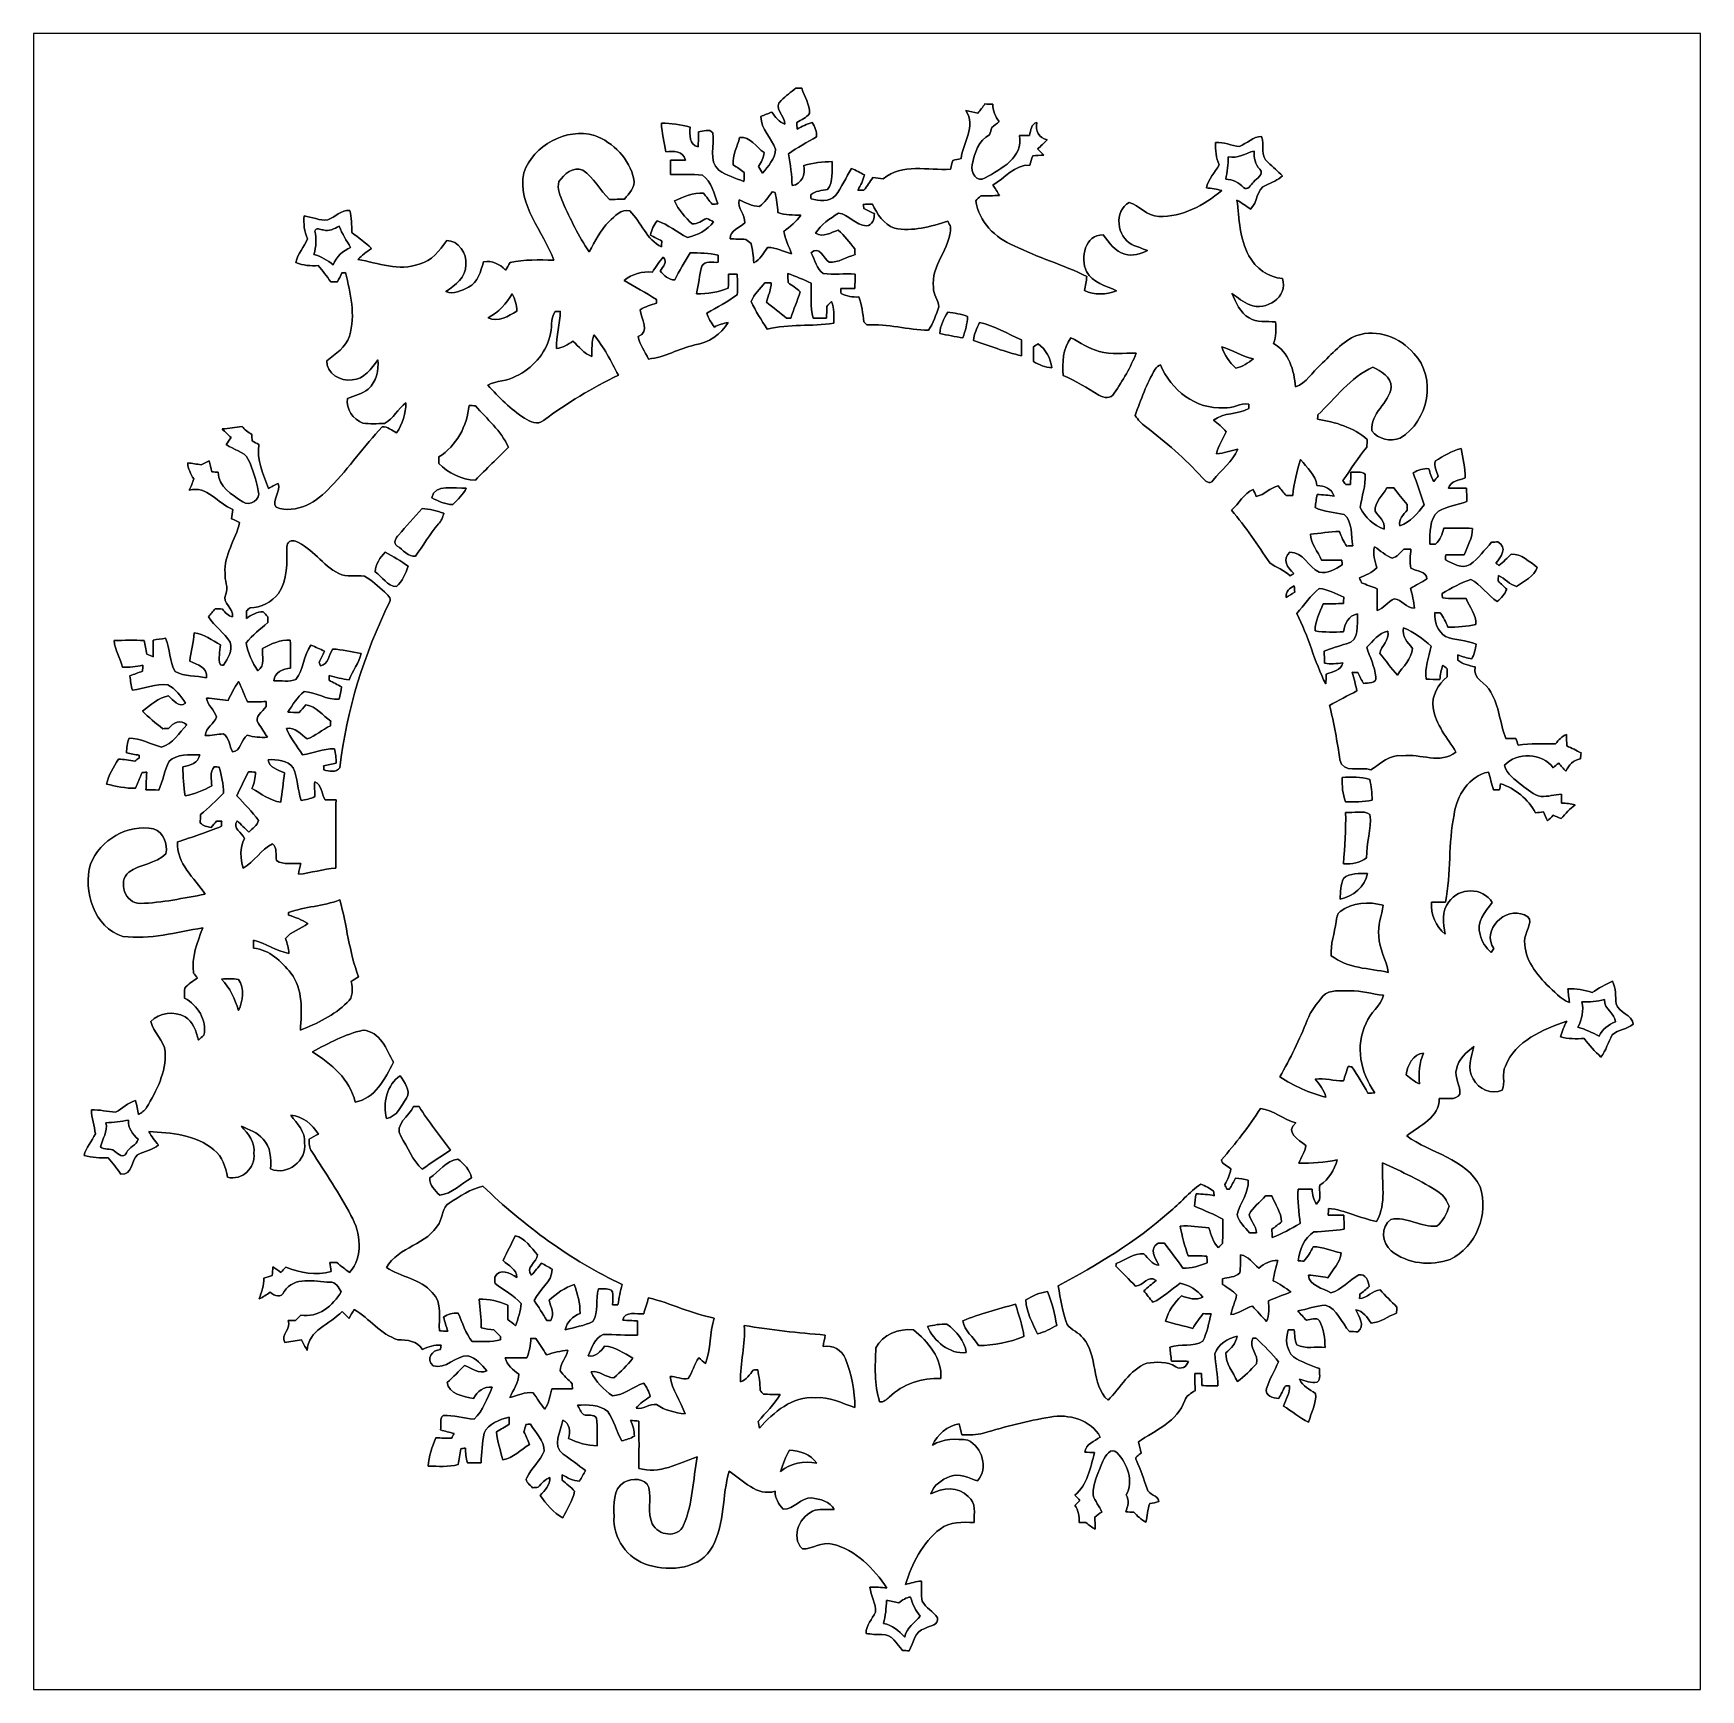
# Model space of a CAD drawing. Header units: centimetres. Extents: x -16.8 to 16.8, y -16.7 to 16.7.
import ezdxf

# ---------------------------------------------------------------- set-up
doc = ezdxf.new("R2010")
doc.units = ezdxf.units.CM
doc.header["$MEASUREMENT"] = 0
doc.layers.add('Layer 1', color=7, linetype='Continuous')

msp = doc.modelspace()

# ---------------------------------------------------------------- linework, layer by layer
at = {"layer": 'Layer 1', "color": 7}
for points, knots in [([(-16.77458, 16.66875), (-16.77458, 16.66875), (16.77458, 16.66875), (16.77458, 16.66875), (16.77458, 16.66875), (16.77458, 16.66875), (16.77458, -16.66875), (16.77458, -16.66875), (16.77458, -16.66875), (16.77458, -16.66875), (-16.77458, -16.66875), (-16.77458, -16.66875), (-16.77458, -16.66875), (-16.77458, -16.66875), (-16.77458, 16.66875), (-16.77458, 16.66875), (-16.77458, 16.66875), (-16.77458, 16.66875), (-16.77458, 16.66875), (-16.77458, 16.66875)], [0, 0, 0, 0, 0.16666667, 0.16666667, 0.16666667, 0.16666667, 0.33333333, 0.33333333, 0.33333333, 0.33333333, 0.5, 0.5, 0.5, 0.5, 0.66666667, 0.66666667, 0.66666667, 0.66666667, 1, 1, 1, 1]), ([(-1.72896, 15.31832), (-1.90253, 15.18214), (-1.64888, 15.00858), (-1.65171, 14.84101), (-1.65171, 14.84101), (-1.76883, 14.88581), (-1.84926, 14.98247), (-1.91664, 15.08337), (-1.91664, 15.08337), (-1.98967, 15.05479), (-2.06234, 15.02586), (-2.13431, 14.99552), (-2.13431, 14.99552), (-2.13678, 14.73835), (-1.92052, 14.56302), (-1.83938, 14.33442), (-1.83938, 14.33442), (-1.85279, 14.14604), (-1.98614, 13.99328), (-2.10044, 13.85252), (-2.10044, 13.85252), (-2.12866, 13.89768), (-2.15688, 13.94284), (-2.18511, 13.98799), (-2.18511, 13.98799), (-2.12796, 14.07336), (-2.07892, 14.16544), (-2.06657, 14.26916), (-2.06657, 14.26916), (-2.23132, 14.3704), (-2.34386, 14.59759), (-2.56223, 14.57396), (-2.56223, 14.57396), (-2.60985, 14.39016), (-2.70863, 14.21624), (-2.69064, 14.02009), (-2.69064, 14.02009), (-2.61726, 13.97176), (-2.54423, 13.92202), (-2.47227, 13.87087), (-2.47227, 13.87087), (-2.47333, 13.80878), (-2.47438, 13.74669), (-2.47509, 13.6846), (-2.47509, 13.6846), (-2.64513, 13.75692), (-2.83175, 13.80314), (-2.98027, 13.91708), (-2.98027, 13.91708), (-3.20287, 14.10264), (-3.05329, 14.42367), (-3.10444, 14.66921), (-3.10444, 14.66921), (-3.17324, 14.75881), (-3.29953, 14.69461), (-3.39125, 14.6879), (-3.39125, 14.6879), (-3.39196, 14.58595), (-3.39266, 14.484), (-3.39619, 14.38169), (-3.39619, 14.38169), (-3.58281, 14.42755), (-3.56729, 14.62864), (-3.55847, 14.78068), (-3.55847, 14.78068), (-3.74791, 14.82619), (-3.94088, 14.86253), (-4.13667, 14.86041), (-4.13667, 14.86041), (-4.12997, 14.66568), (-4.07776, 14.47694), (-4.04777, 14.28538), (-4.04777, 14.28538), (-3.88973, 14.29597), (-3.69676, 14.30972), (-3.65231, 14.11781), (-3.65231, 14.11781), (-3.7532, 14.1157), (-3.85374, 14.11534), (-3.95393, 14.11429), (-3.95393, 14.11429), (-3.95499, 14.01833), (-3.95499, 13.92273), (-3.95358, 13.82677), (-3.95358, 13.82677), (-3.74015, 13.81619), (-3.5246, 13.843), (-3.31258, 13.81478), (-3.31258, 13.81478), (-3.11785, 13.68742), (-3.08469, 13.43413), (-2.99896, 13.23446), (-2.99896, 13.23446), (-3.03742, 13.23375), (-3.07587, 13.23269), (-3.11397, 13.23199), (-3.11397, 13.23199), (-3.17535, 13.3029), (-3.23356, 13.37663), (-3.28895, 13.45247), (-3.28895, 13.45247), (-3.49673, 13.46694), (-3.69006, 13.38298), (-3.87244, 13.29478), (-3.87244, 13.29478), (-3.79271, 13.11557), (-3.65901, 12.96494), (-3.51543, 12.8337), (-3.51543, 12.8337), (-3.40748, 12.82524), (-3.31858, 12.89861), (-3.22615, 12.94306), (-3.22615, 12.94306), (-3.17994, 12.92049), (-3.13337, 12.89791), (-3.08716, 12.87462), (-3.08716, 12.87462), (-3.21522, 12.70494), (-3.40854, 12.60404), (-3.61315, 12.55854), (-3.61315, 12.55854), (-3.81847, 12.66684), (-4.00191, 12.81747), (-4.2231, 12.89403), (-4.2231, 12.89403), (-4.28696, 12.8076), (-4.34058, 12.7127), (-4.35892, 12.6051), (-4.35892, 12.6051), (-4.28166, 12.56736), (-4.20511, 12.5282), (-4.12926, 12.48798), (-4.12926, 12.48798), (-4.13103, 12.44882), (-4.13314, 12.41002), (-4.13491, 12.37121), (-4.13491, 12.37121), (-4.43371, 12.51021), (-4.54448, 12.87357), (-4.77273, 13.09441), (-4.77273, 13.09441), (-4.94912, 13.13674), (-5.07541, 12.98751), (-5.1883, 12.87851), (-5.1883, 12.87851), (-5.36681, 12.70882), (-5.47017, 12.48163), (-5.59153, 12.27137), (-5.59153, 12.27137), (-5.80319, 12.58429), (-5.96865, 12.92578), (-6.12211, 13.26974), (-6.12211, 13.26974), (-6.17749, 13.39921), (-6.24099, 13.54349), (-6.19795, 13.68566), (-6.19795, 13.68566), (-6.09953, 13.83736), (-5.9115, 13.99364), (-5.721, 13.91638), (-5.721, 13.91638), (-5.49134, 13.76962), (-5.37916, 13.50398), (-5.17843, 13.32547), (-5.17843, 13.32547), (-5.07965, 13.32618), (-4.98122, 13.32865), (-4.88244, 13.33288), (-4.88244, 13.33288), (-4.78684, 13.44648), (-4.65702, 13.5696), (-4.693, 13.73434), (-4.693, 13.73434), (-4.77414, 14.14039), (-5.10434, 14.472), (-5.48534, 14.61488), (-5.48534, 14.61488), (-6.05331, 14.77398), (-6.71336, 14.41838), (-6.90457, 13.86346), (-6.90457, 13.86346), (-7.03756, 13.20059), (-6.50734, 12.68765), (-6.30308, 12.10381), (-6.30308, 12.10381), (-6.59624, 12.10557), (-6.89328, 12.12603), (-7.18079, 12.05301), (-7.18079, 12.05301), (-7.21148, 12.00362), (-7.24218, 11.95423), (-7.27251, 11.90484), (-7.27251, 11.90484), (-7.38964, 12.02796), (-7.5438, 12.10098), (-7.71666, 12.06888), (-7.71666, 12.06888), (-7.77311, 11.8812), (-7.82426, 11.65225), (-8.01793, 11.55841), (-8.01793, 11.55841), (-8.1601, 11.49562), (-8.31921, 11.39719), (-8.47478, 11.47374), (-8.47478, 11.47374), (-8.28358, 11.59404), (-8.06803, 11.76055), (-8.07367, 12.01102), (-8.07367, 12.01102), (-8.04051, 12.23327), (-8.22078, 12.50738), (-8.45714, 12.49609), (-8.45714, 12.49609), (-8.60319, 12.3003), (-8.75242, 12.07876), (-9.0103, 12.02549), (-9.0103, 12.02549), (-9.41846, 11.87027), (-9.83862, 12.04807), (-10.24396, 12.11721), (-10.24396, 12.11721), (-10.16318, 12.20152), (-10.06934, 12.27137), (-9.97338, 12.3377), (-9.97338, 12.3377), (-10.09509, 12.45729), (-10.23232, 12.55924), (-10.36814, 12.66155), (-10.36814, 12.66155), (-10.36638, 12.81007), (-10.37237, 12.95964), (-10.40765, 13.10464), (-10.40765, 13.10464), (-10.58263, 13.11204), (-10.70116, 12.97481), (-10.85074, 12.91378), (-10.85074, 12.91378), (-11.01337, 12.89367), (-11.16894, 12.9734), (-11.3284, 12.99527), (-11.3284, 12.99527), (-11.33828, 12.83794), (-11.32523, 12.67813), (-11.25749, 12.53349), (-11.25749, 12.53349), (-11.32699, 12.36945), (-11.45611, 12.23398), (-11.49103, 12.05512), (-11.49103, 12.05512), (-11.34886, 11.99233), (-11.19329, 11.98809), (-11.04053, 11.99303), (-11.04053, 11.99303), (-10.95481, 11.88685), (-10.87014, 11.7796), (-10.789, 11.66954), (-10.789, 11.66954), (-10.75584, 11.66918), (-10.68917, 11.66883), (-10.65601, 11.66883), (-10.65601, 11.66883), (-10.62567, 11.72739), (-10.59533, 11.78631), (-10.56499, 11.84522), (-10.56499, 11.84522), (-10.54065, 11.84769), (-10.51631, 11.85016), (-10.49161, 11.85227), (-10.49161, 11.85227), (-10.39601, 11.43706), (-10.28418, 10.99502), (-10.41435, 10.57451), (-10.41435, 10.57451), (-10.4902, 10.34838), (-10.68952, 10.21433), (-10.87085, 10.08027), (-10.87085, 10.08027), (-10.88954, 9.82698), (-10.58968, 9.652), (-10.35861, 9.69786), (-10.35861, 9.69786), (-10.11167, 9.69751), (-9.97691, 9.92611), (-9.83968, 10.09544), (-9.83968, 10.09544), (-9.82486, 9.88377), (-9.87319, 9.65694), (-10.03547, 9.50877), (-10.03547, 9.50877), (-10.15718, 9.41176), (-10.31487, 9.38036), (-10.45528, 9.32039), (-10.45528, 9.32039), (-10.4835, 9.10378), (-10.34203, 8.89741), (-10.14166, 8.82368), (-10.14166, 8.82368), (-9.99949, 8.80145), (-9.85485, 8.81556), (-9.71162, 8.81274), (-9.71162, 8.81274), (-9.52994, 8.91469), (-9.43892, 9.10872), (-9.27876, 9.23396), (-9.27876, 9.23396), (-9.28123, 9.01806), (-9.3405, 8.80604), (-9.46679, 8.62965), (-9.46679, 8.62965), (-9.56275, 8.66775), (-9.64494, 8.76476), (-9.7536, 8.75065), (-9.7536, 8.75065), (-10.11837, 8.36542), (-10.41788, 7.92339), (-10.79077, 7.54486), (-10.79077, 7.54486), (-11.05041, 7.23759), (-11.48468, 6.985), (-11.89002, 7.12929), (-11.89002, 7.12929), (-11.98316, 7.26299), (-11.79019, 7.44926), (-11.84663, 7.61083), (-11.84663, 7.61083), (-11.91366, 7.57872), (-11.97963, 7.54451), (-12.04595, 7.51064), (-12.04595, 7.51064), (-12.14649, 7.79533), (-12.28866, 8.08073), (-12.23574, 8.39223), (-12.23574, 8.39223), (-12.28161, 8.41622), (-12.32711, 8.44021), (-12.37262, 8.4642), (-12.37262, 8.4642), (-12.37439, 8.50829), (-12.37615, 8.55204), (-12.37791, 8.59578), (-12.37791, 8.59578), (-12.45447, 8.636), (-12.52044, 8.69174), (-12.57582, 8.75841), (-12.57582, 8.75841), (-12.70776, 8.73584), (-12.84005, 8.71749), (-12.9734, 8.70726), (-12.9734, 8.70726), (-12.91625, 8.64729), (-12.85734, 8.58873), (-12.79631, 8.53228), (-12.79631, 8.53228), (-12.82876, 8.48536), (-12.86122, 8.4388), (-12.89332, 8.39152), (-12.89332, 8.39152), (-12.74974, 8.28428), (-12.53737, 8.26523), (-12.44918, 8.09096), (-12.44918, 8.09096), (-12.35287, 7.89199), (-12.29466, 7.67468), (-12.24915, 7.45878), (-12.24915, 7.45878), (-12.18741, 7.28909), (-12.42378, 7.13634), (-12.56065, 7.24182), (-12.56065, 7.24182), (-12.77938, 7.37482), (-13.04996, 7.54803), (-13.05666, 7.83378), (-13.05666, 7.83378), (-13.09829, 7.83661), (-13.13956, 7.83978), (-13.18119, 7.8426), (-13.18119, 7.8426), (-13.19918, 7.91739), (-13.21858, 7.99218), (-13.23763, 8.06662), (-13.23763, 8.06662), (-13.29196, 8.03875), (-13.34558, 8.00947), (-13.39956, 7.98089), (-13.39956, 7.98089), (-13.48705, 8.00065), (-13.5763, 8.01299), (-13.66555, 8.02181), (-13.66555, 8.02181), (-13.66838, 7.90116), (-13.60346, 7.80203), (-13.54843, 7.70079), (-13.54843, 7.70079), (-13.56395, 7.61965), (-13.60911, 7.54839), (-13.64051, 7.47289), (-13.64051, 7.47289), (-13.27856, 7.57273), (-13.06371, 7.20372), (-12.76138, 7.08484), (-12.76138, 7.08484), (-12.7695, 7.0231), (-12.77726, 6.96136), (-12.78431, 6.89963), (-12.78431, 6.89963), (-12.7314, 6.87388), (-12.67778, 6.84847), (-12.62451, 6.82308), (-12.62451, 6.82308), (-12.70212, 6.477), (-12.94483, 6.17079), (-12.91802, 5.80319), (-12.91802, 5.80319), (-12.9286, 5.65997), (-12.84393, 5.51744), (-12.90249, 5.37774), (-12.90249, 5.37774), (-12.98893, 5.19853), (-12.73916, 5.10293), (-12.76526, 4.92266), (-12.76526, 4.92266), (-12.8524, 4.947), (-12.91802, 5.00874), (-12.96952, 5.08035), (-12.96952, 5.08035), (-13.01856, 5.08317), (-13.06724, 5.08564), (-13.11628, 5.08776), (-13.11628, 5.08776), (-13.16038, 5.03202), (-13.20835, 4.97875), (-13.2521, 4.92196), (-13.2521, 4.92196), (-13.12721, 4.73498), (-12.93389, 4.60446), (-12.81642, 4.41254), (-12.81642, 4.41254), (-12.76103, 4.24427), (-12.85946, 4.08622), (-12.94659, 3.95041), (-12.94659, 3.95041), (-12.96282, 3.95182), (-12.99563, 3.95464), (-13.01186, 3.95605), (-13.01186, 3.95605), (-13.05948, 4.08869), (-13.01926, 4.22663), (-13.00692, 4.36139), (-13.00692, 4.36139), (-13.17872, 4.451), (-13.33853, 4.58188), (-13.53785, 4.60128), (-13.53785, 4.60128), (-13.55196, 4.40972), (-13.60629, 4.22416), (-13.62463, 4.03296), (-13.62463, 4.03296), (-13.4814, 3.95746), (-13.25527, 3.90913), (-13.29161, 3.69888), (-13.29161, 3.69888), (-13.49904, 3.74438), (-13.73117, 3.71898), (-13.92026, 3.82446), (-13.92026, 3.82446), (-14.04761, 4.02131), (-14.01304, 4.28025), (-14.11323, 4.49192), (-14.11323, 4.49192), (-14.19789, 4.48275), (-14.28186, 4.47005), (-14.36546, 4.45558), (-14.36546, 4.45558), (-14.36476, 4.3434), (-14.36299, 4.23157), (-14.36158, 4.11939), (-14.36158, 4.11939), (-14.40427, 4.13808), (-14.44731, 4.15678), (-14.49035, 4.17477), (-14.49035, 4.17477), (-14.50799, 4.26579), (-14.52598, 4.35681), (-14.54256, 4.44782), (-14.54256, 4.44782), (-14.7447, 4.45629), (-14.94719, 4.45382), (-15.14969, 4.44606), (-15.14969, 4.44606), (-15.12888, 4.25591), (-15.02798, 4.08975), (-14.97753, 3.90807), (-14.97753, 3.90807), (-14.84171, 3.90631), (-14.70589, 3.92007), (-14.5736, 3.95041), (-14.5736, 3.95041), (-14.57431, 3.91089), (-14.57501, 3.87103), (-14.57572, 3.83117), (-14.57572, 3.83117), (-14.6618, 3.80259), (-14.74682, 3.77014), (-14.83043, 3.73415), (-14.83043, 3.73415), (-14.82196, 3.63749), (-14.80573, 3.54154), (-14.78174, 3.44734), (-14.78174, 3.44734), (-14.54397, 3.47592), (-14.31184, 3.58599), (-14.06984, 3.55741), (-14.06984, 3.55741), (-13.91179, 3.48015), (-13.80843, 3.32705), (-13.71283, 3.18452), (-13.71283, 3.18452), (-13.84723, 3.08998), (-13.96365, 3.25261), (-14.05608, 3.33269), (-14.05608, 3.33269), (-14.26245, 3.29847), (-14.41485, 3.14043), (-14.58136, 3.02683), (-14.58136, 3.02683), (-14.45119, 2.9016), (-14.31396, 2.78412), (-14.17144, 2.67264), (-14.17144, 2.67264), (-14.14216, 2.67406), (-14.08324, 2.67617), (-14.05396, 2.67723), (-14.05396, 2.67723), (-13.96012, 2.79188), (-13.80631, 2.87443), (-13.68284, 2.7499), (-13.68284, 2.7499), (-13.84406, 2.59397), (-13.9633, 2.3562), (-14.19789, 2.30399), (-14.19789, 2.30399), (-14.41838, 2.35197), (-14.61664, 2.48708), (-14.84948, 2.48109), (-14.84948, 2.48109), (-14.88264, 2.38689), (-14.89569, 2.28776), (-14.89886, 2.18828), (-14.89886, 2.18828), (-14.81384, 2.17064), (-14.72847, 2.15336), (-14.64239, 2.13819), (-14.64239, 2.13819), (-14.64381, 2.12372), (-14.64628, 2.09479), (-14.64733, 2.08033), (-14.64733, 2.08033), (-14.67626, 2.06058), (-14.70484, 2.04082), (-14.73341, 2.02071), (-14.73341, 2.02071), (-14.84242, 2.04188), (-14.95284, 2.05281), (-15.06326, 2.06022), (-15.06326, 2.06022), (-15.15886, 1.90112), (-15.26364, 1.74272), (-15.29997, 1.55751), (-15.29997, 1.55751), (-15.10983, 1.51306), (-14.91756, 1.47108), (-14.72142, 1.47285), (-14.72142, 1.47285), (-14.67767, 1.57833), (-14.63181, 1.6831), (-14.58807, 1.78823), (-14.58807, 1.78823), (-14.55596, 1.79176), (-14.52386, 1.79493), (-14.49141, 1.79776), (-14.49141, 1.79776), (-14.49987, 1.68063), (-14.50552, 1.56316), (-14.50799, 1.44568), (-14.50799, 1.44568), (-14.42226, 1.44286), (-14.33618, 1.44039), (-14.25046, 1.43827), (-14.25046, 1.43827), (-14.16403, 1.62489), (-14.13722, 1.8348), (-14.04408, 2.01718), (-14.04408, 2.01718), (-13.88286, 2.17276), (-13.63239, 2.14524), (-13.42531, 2.14771), (-13.42531, 2.14771), (-13.45353, 1.97944), (-13.61934, 1.93216), (-13.76468, 1.90641), (-13.76468, 1.90641), (-13.76186, 1.71168), (-13.75551, 1.51624), (-13.72164, 1.32362), (-13.72164, 1.32362), (-13.52903, 1.34585), (-13.35617, 1.43827), (-13.18401, 1.52047), (-13.18401, 1.52047), (-13.18754, 1.65065), (-13.23481, 1.80058), (-13.13356, 1.90782), (-13.13356, 1.90782), (-13.1004, 1.90465), (-13.06724, 1.90183), (-13.03408, 1.8983), (-13.03408, 1.8983), (-12.99457, 1.72614), (-12.93954, 1.55469), (-12.94836, 1.37583), (-12.94836, 1.37583), (-13.09335, 1.22202), (-13.25069, 1.08091), (-13.41155, 0.94368), (-13.41155, 0.94368), (-13.41332, 0.88759), (-13.41543, 0.8315), (-13.41755, 0.77541), (-13.41755, 0.77541), (-13.35581, 0.72108), (-13.27926, 0.69391), (-13.19812, 0.68686), (-13.19812, 0.68686), (-13.16214, 0.72813), (-13.12616, 0.76906), (-13.08982, 0.80963), (-13.08982, 0.80963), (-13.05454, 0.80998), (-13.01926, 0.80998), (-12.98363, 0.80963), (-12.98363, 0.80963), (-12.9861, 0.77682), (-12.98857, 0.74401), (-12.99104, 0.71085), (-12.99104, 0.71085), (-13.2782, 0.58385), (-13.57877, 0.49354), (-13.87546, 0.3937), (-13.87546, 0.3937), (-13.89486, -0.03916), (-13.53785, -0.33302), (-13.31595, -0.6604), (-13.31595, -0.6604), (-13.75022, -0.73166), (-14.18237, -0.83467), (-14.6237, -0.8449), (-14.6237, -0.8449), (-14.92991, -0.84526), (-15.07984, -0.40852), (-14.85653, -0.21308), (-14.85653, -0.21308), (-14.62652, -0.04939), (-14.31396, -0.04833), (-14.10653, 0.15522), (-14.10653, 0.15522), (-14.06913, 0.35948), (-14.14815, 0.58244), (-14.35594, 0.65546), (-14.35594, 0.65546), (-14.87205, 0.76447), (-15.4372, 0.43462), (-15.62453, -0.05327), (-15.62453, -0.05327), (-15.77869, -0.59866), (-15.55397, -1.32468), (-14.97083, -1.50742), (-14.97083, -1.50742), (-14.42932, -1.57903), (-13.89733, -1.42346), (-13.3671, -1.33668), (-13.3671, -1.33668), (-13.47717, -1.62877), (-13.59112, -1.92652), (-13.55266, -2.24543), (-13.55266, -2.24543), (-13.52585, -2.27718), (-13.49904, -2.30999), (-13.47258, -2.34244), (-13.47258, -2.34244), (-13.56501, -2.40171), (-13.65109, -2.47015), (-13.72941, -2.54706), (-13.72941, -2.54706), (-13.72976, -2.61479), (-13.73082, -2.68252), (-13.73117, -2.75061), (-13.73117, -2.75061), (-13.46306, -2.89525), (-13.2842, -3.18664), (-13.34135, -3.49673), (-13.34135, -3.49673), (-13.37733, -3.52848), (-13.41296, -3.56059), (-13.44824, -3.59339), (-13.44824, -3.59339), (-13.50151, -3.42124), (-13.55337, -3.22086), (-13.7227, -3.12667), (-13.7227, -3.12667), (-13.94248, -3.0032), (-14.23599, -3.03812), (-14.41344, -3.22121), (-14.41344, -3.22121), (-14.35594, -3.44311), (-14.14639, -3.59481), (-14.12099, -3.83152), (-14.12099, -3.83152), (-14.09982, -4.23792), (-14.29314, -4.6161), (-14.49881, -4.95406), (-14.49881, -4.95406), (-14.53339, -5.01967), (-14.5983, -5.05672), (-14.66003, -5.09341), (-14.66003, -5.09341), (-14.67697, -4.99886), (-14.69637, -4.90467), (-14.71789, -4.81118), (-14.71789, -4.81118), (-14.87382, -4.84999), (-14.98177, -4.97487), (-15.12147, -5.04402), (-15.12147, -5.04402), (-15.28374, -5.03767), (-15.44285, -4.99039), (-15.60724, -4.99992), (-15.60724, -4.99992), (-15.61077, -5.16467), (-15.53916, -5.31812), (-15.52716, -5.48005), (-15.52716, -5.48005), (-15.59207, -5.6321), (-15.72507, -5.75028), (-15.75047, -5.92067), (-15.75047, -5.92067), (-15.59313, -5.95701), (-15.43156, -5.96688), (-15.27069, -5.96371), (-15.27069, -5.96371), (-15.18038, -6.0706), (-15.09148, -6.1789), (-15.0114, -6.29391), (-15.0114, -6.29391), (-14.77821, -6.31754), (-14.81279, -6.01627), (-14.67838, -5.90162), (-14.67838, -5.90162), (-14.53974, -5.83177), (-14.37852, -5.80884), (-14.25716, -5.70512), (-14.25716, -5.70512), (-14.32878, -5.6201), (-14.40004, -5.53367), (-14.45119, -5.43454), (-14.45119, -5.43454), (-13.99963, -5.46065), (-13.50081, -5.49663), (-13.13991, -5.80284), (-13.13991, -5.80284), (-12.97129, -5.93796), (-12.90567, -6.15068), (-12.86545, -6.35423), (-12.86545, -6.35423), (-12.57723, -6.43008), (-12.29748, -6.16409), (-12.3377, -5.87481), (-12.3377, -5.87481), (-12.30313, -5.65503), (-12.45588, -5.48217), (-12.58641, -5.32694), (-12.58641, -5.32694), (-12.43471, -5.40103), (-12.26114, -5.44936), (-12.15178, -5.588), (-12.15178, -5.588), (-11.99656, -5.7464), (-11.98739, -5.98064), (-12.00115, -6.18878), (-12.00115, -6.18878), (-11.66495, -6.32919), (-11.26384, -6.02227), (-11.31888, -5.66244), (-11.31888, -5.66244), (-11.29383, -5.43525), (-11.47304, -5.2765), (-11.59228, -5.10857), (-11.59228, -5.10857), (-11.35592, -5.12339), (-11.15907, -5.29061), (-11.03948, -5.48569), (-11.03948, -5.48569), (-11.10227, -5.51956), (-11.16471, -5.55378), (-11.22751, -5.58765), (-11.22751, -5.58765), (-11.22433, -5.67337), (-11.22504, -5.76474), (-11.17071, -5.83706), (-11.17071, -5.83706), (-10.90401, -6.26357), (-10.61332, -6.67561), (-10.38401, -7.1247), (-10.38401, -7.1247), (-10.18223, -7.46619), (-10.13531, -7.95338), (-10.41047, -8.26911), (-10.41047, -8.26911), (-10.50008, -8.20914), (-10.5851, -8.14317), (-10.66624, -8.07261), (-10.66624, -8.07261), (-10.70151, -8.07261), (-10.77172, -8.07191), (-10.80699, -8.07191), (-10.80699, -8.07191), (-10.79888, -8.13117), (-10.79077, -8.19185), (-10.78195, -8.25218), (-10.78195, -8.25218), (-11.09028, -8.33296), (-11.40601, -8.28216), (-11.6967, -8.16751), (-11.6967, -8.16751), (-11.72916, -8.20067), (-11.76126, -8.23524), (-11.79371, -8.26911), (-11.79371, -8.26911), (-11.84663, -8.23136), (-11.90025, -8.19467), (-11.95352, -8.15869), (-11.95352, -8.15869), (-11.95776, -8.21725), (-11.96199, -8.27581), (-11.96587, -8.33473), (-11.96587, -8.33473), (-12.02302, -8.35201), (-12.08017, -8.36859), (-12.13732, -8.38659), (-12.13732, -8.38659), (-12.13203, -8.53087), (-12.18706, -8.66528), (-12.22798, -8.8011), (-12.22798, -8.8011), (-12.14896, -8.76617), (-12.07594, -8.72031), (-12.00891, -8.66634), (-12.00891, -8.66634), (-11.92213, -8.75101), (-11.78666, -8.79475), (-11.72598, -8.65681), (-11.72598, -8.65681), (-11.52701, -8.33579), (-11.12061, -8.4582), (-10.81193, -8.46984), (-10.81193, -8.46984), (-10.68987, -8.45361), (-10.63237, -8.57426), (-10.57734, -8.65964), (-10.57734, -8.65964), (-10.73961, -8.93692), (-11.05147, -9.19586), (-11.3919, -9.12918), (-11.3919, -9.12918), (-11.42718, -9.16517), (-11.46246, -9.20186), (-11.49773, -9.23854), (-11.49773, -9.23854), (-11.54818, -9.23784), (-11.59898, -9.23749), (-11.64943, -9.23749), (-11.64943, -9.23749), (-11.57887, -9.40611), (-11.80006, -9.52359), (-11.71681, -9.67811), (-11.71681, -9.67811), (-11.60427, -9.66223), (-11.49244, -9.64318), (-11.37955, -9.62872), (-11.37955, -9.62872), (-11.34322, -9.69963), (-11.30512, -9.76912), (-11.26525, -9.83897), (-11.26525, -9.83897), (-11.24232, -9.43081), (-10.80417, -9.3151), (-10.56252, -9.05651), (-10.56252, -9.05651), (-10.5156, -9.10272), (-10.46868, -9.14859), (-10.42176, -9.19515), (-10.42176, -9.19515), (-10.38825, -9.13624), (-10.35473, -9.07803), (-10.32157, -9.01982), (-10.32157, -9.01982), (-10.00654, -9.19127), (-9.78958, -9.52112), (-9.43716, -9.6266), (-9.43716, -9.6266), (-9.25301, -9.62836), (-9.05228, -9.64565), (-8.94715, -9.82133), (-8.94715, -9.82133), (-8.82826, -9.76983), (-8.70373, -9.72397), (-8.57179, -9.73561), (-8.57179, -9.73561), (-8.57497, -9.76454), (-8.57814, -9.79346), (-8.58097, -9.8231), (-8.58097, -9.8231), (-8.75806, -9.82804), (-8.87624, -10.01571), (-8.73054, -10.14765), (-8.73054, -10.14765), (-8.47654, -10.23902), (-8.28075, -9.93704), (-8.02993, -9.95045), (-8.02993, -9.95045), (-7.8673, -9.99455), (-7.75194, -10.1286), (-7.64716, -10.25278), (-7.64716, -10.25278), (-7.81226, -10.32016), (-7.95196, -10.19669), (-8.09837, -10.1413), (-8.09837, -10.1413), (-8.21196, -10.25842), (-8.32556, -10.37555), (-8.44585, -10.48597), (-8.44585, -10.48597), (-8.4261, -10.71104), (-8.10789, -10.77701), (-7.91845, -10.80523), (-7.91845, -10.80523), (-7.83661, -10.67012), (-7.71137, -10.55264), (-7.54027, -10.58263), (-7.54027, -10.58263), (-7.64399, -10.80594), (-7.72336, -11.05394), (-7.90716, -11.22715), (-7.90716, -11.22715), (-8.11283, -11.1954), (-8.31815, -11.1506), (-8.52699, -11.14954), (-8.52699, -11.14954), (-8.60954, -11.21833), (-8.56403, -11.34463), (-8.5792, -11.43952), (-8.5792, -11.43952), (-8.48995, -11.46598), (-8.39999, -11.48962), (-8.31003, -11.51255), (-8.31003, -11.51255), (-8.32309, -11.53689), (-8.34884, -11.58557), (-8.36189, -11.60992), (-8.36189, -11.60992), (-8.46631, -11.60709), (-8.57074, -11.60392), (-8.67481, -11.6011), (-8.67481, -11.6011), (-8.74748, -11.78454), (-8.8198, -11.97222), (-8.82897, -12.17154), (-8.82897, -12.17154), (-8.62753, -12.16801), (-8.42151, -12.19271), (-8.22431, -12.13979), (-8.22431, -12.13979), (-8.20808, -12.0329), (-8.18938, -11.92636), (-8.17563, -11.81911), (-8.17563, -11.81911), (-8.14352, -11.81453), (-8.11107, -11.80994), (-8.07861, -11.80571), (-8.07861, -11.80571), (-8.07861, -11.90554), (-8.06803, -12.00538), (-8.04051, -12.10239), (-8.04051, -12.10239), (-7.94808, -12.10275), (-7.85566, -12.10381), (-7.76288, -12.10486), (-7.76288, -12.10486), (-7.75899, -11.90378), (-7.74171, -11.70234), (-7.70643, -11.50444), (-7.70643, -11.50444), (-7.61753, -11.30794), (-7.39599, -11.23209), (-7.2009, -11.18623), (-7.2009, -11.18623), (-7.20019, -11.23174), (-7.19914, -11.27831), (-7.19808, -11.32487), (-7.19808, -11.32487), (-7.28274, -11.37744), (-7.36812, -11.42894), (-7.45384, -11.47974), (-7.45384, -11.47974), (-7.44044, -11.67377), (-7.37553, -11.85827), (-7.32578, -12.04489), (-7.32578, -12.04489), (-7.11482, -12.00785), (-6.96948, -11.83534), (-6.79203, -11.73092), (-6.79203, -11.73092), (-6.82272, -11.64484), (-6.85976, -11.56229), (-6.90316, -11.48256), (-6.90316, -11.48256), (-6.8894, -11.43247), (-6.87564, -11.38273), (-6.86153, -11.33334), (-6.86153, -11.33334), (-6.83048, -11.32946), (-6.79909, -11.32628), (-6.76769, -11.32346), (-6.76769, -11.32346), (-6.67385, -11.49985), (-6.49323, -11.65472), (-6.49499, -11.86533), (-6.49499, -11.86533), (-6.57789, -12.06465), (-6.74934, -12.21105), (-6.84777, -12.40226), (-6.84777, -12.40226), (-6.88516, -12.49539), (-6.77827, -12.54407), (-6.72853, -12.60475), (-6.72853, -12.60475), (-6.70031, -12.60228), (-6.64351, -12.59734), (-6.61529, -12.59487), (-6.61529, -12.59487), (-6.55214, -12.51303), (-6.47771, -12.43824), (-6.38034, -12.39908), (-6.38034, -12.39908), (-6.37469, -12.54795), (-6.48159, -12.65767), (-6.57613, -12.75786), (-6.57613, -12.75786), (-6.45583, -12.93707), (-6.30696, -13.10252), (-6.11928, -13.21294), (-6.11928, -13.21294), (-6.04661, -13.03161), (-5.91644, -12.87074), (-5.88433, -12.67566), (-5.88433, -12.67566), (-5.95806, -12.59134), (-6.04908, -12.52537), (-6.1341, -12.45341), (-6.1341, -12.45341), (-6.13445, -12.41566), (-6.13481, -12.37862), (-6.13481, -12.34158), (-6.13481, -12.34158), (-6.0265, -12.40472), (-5.91397, -12.46787), (-5.78485, -12.47211), (-5.78485, -12.47211), (-5.74252, -12.4019), (-5.7023, -12.33029), (-5.6642, -12.25797), (-5.6642, -12.25797), (-5.81025, -12.14402), (-5.96441, -12.04136), (-6.11046, -11.92812), (-6.11046, -11.92812), (-6.35564, -11.7669), (-6.15033, -11.46351), (-6.12316, -11.24126), (-6.12316, -11.24126), (-5.97288, -11.3157), (-5.96865, -11.46704), (-6.0071, -11.61239), (-6.0071, -11.61239), (-5.82542, -11.69811), (-5.63033, -11.76055), (-5.42749, -11.75985), (-5.42749, -11.75985), (-5.43384, -11.57464), (-5.41902, -11.38873), (-5.44124, -11.20493), (-5.44124, -11.20493), (-5.49698, -11.11568), (-5.6201, -11.16401), (-5.70618, -11.13261), (-5.70618, -11.13261), (-5.75839, -11.07757), (-5.79085, -11.00843), (-5.82824, -10.94352), (-5.82824, -10.94352), (-5.62081, -10.9347), (-5.38304, -10.92271), (-5.21653, -11.06911), (-5.21653, -11.06911), (-5.09094, -11.24761), (-5.0419, -11.46739), (-4.93536, -11.65719), (-4.93536, -11.65719), (-4.84505, -11.64272), (-4.75933, -11.61097), (-4.6796, -11.56582), (-4.6796, -11.56582), (-4.68348, -11.45611), (-4.70817, -11.34851), (-4.75897, -11.25114), (-4.75897, -11.25114), (-4.70359, -11.25537), (-4.64749, -11.25926), (-4.59176, -11.26384), (-4.59176, -11.26384), (-4.58717, -11.58064), (-4.58576, -11.89743), (-4.5914, -12.21422), (-4.5914, -12.21422), (-4.18006, -12.33452), (-3.79307, -12.11721), (-3.41877, -11.98139), (-3.41877, -11.98139), (-3.50026, -12.43965), (-3.50344, -12.92437), (-3.69041, -13.35652), (-3.69041, -13.35652), (-3.80788, -13.63027), (-4.20405, -13.56889), (-4.32047, -13.33006), (-4.32047, -13.33006), (-4.42666, -13.10146), (-4.3367, -12.84111), (-4.38891, -12.60193), (-4.38891, -12.60193), (-4.45946, -12.40014), (-4.72863, -12.41107), (-4.88597, -12.48939), (-4.88597, -12.48939), (-5.12128, -12.63897), (-5.0927, -12.93742), (-5.08953, -13.17943), (-5.08953, -13.17943), (-5.11986, -13.61299), (-4.81859, -14.04549), (-4.39808, -14.16226), (-4.39808, -14.16226), (-3.9497, -14.29879), (-3.3461, -14.23882), (-3.10268, -13.78268), (-3.10268, -13.78268), (-2.86209, -13.31524), (-2.91394, -12.76703), (-2.77636, -12.26891), (-2.77636, -12.26891), (-2.50084, -12.45341), (-2.21333, -12.78502), (-1.84926, -12.67531), (-1.84926, -12.67531), (-1.85279, -12.81677), (-1.77941, -12.93601), (-1.68557, -13.03584), (-1.68557, -13.03584), (-1.46403, -13.04219), (-1.33385, -12.79913), (-1.11125, -12.8083), (-1.11125, -12.8083), (-0.94403, -12.83829), (-0.74013, -12.87321), (-0.65899, -13.04396), (-0.65899, -13.04396), (-0.78634, -13.04572), (-0.9144, -13.03549), (-1.04069, -13.05489), (-1.04069, -13.05489), (-1.34408, -13.15861), (-1.55116, -13.57701), (-1.29963, -13.837), (-1.29963, -13.837), (-1.09467, -13.83877), (-0.90876, -13.6839), (-0.69991, -13.73893), (-0.69991, -13.73893), (-0.22648, -13.85394), (0.1397, -14.23035), (0.39899, -14.62405), (0.39899, -14.62405), (0.2861, -14.61029), (0.17286, -14.60465), (0.05927, -14.60253), (0.05927, -14.60253), (0.07197, -14.77786), (0.18733, -14.93449), (0.17321, -15.11124), (0.17321, -15.11124), (0.10301, -15.25058), (-0.01799, -15.36876), (-0.02011, -15.53598), (-0.02011, -15.53598), (0.08537, -15.55574), (0.19297, -15.55997), (0.30021, -15.55997), (0.30021, -15.55997), (0.50236, -15.54233), (0.59937, -15.75294), (0.71649, -15.87923), (0.71649, -15.87923), (0.7493, -15.881), (0.81492, -15.88488), (0.84772, -15.88664), (0.84772, -15.88664), (0.93627, -15.72754), (0.9592, -15.48483), (1.16699, -15.43438), (1.16699, -15.43438), (1.26083, -15.38182), (1.45662, -15.37123), (1.41746, -15.2206), (1.41746, -15.2206), (1.33138, -15.09501), (1.18498, -15.02234), (1.10949, -14.88969), (1.10949, -14.88969), (1.0855, -14.75564), (1.10173, -14.6177), (1.09679, -14.48223), (1.09679, -14.48223), (0.98637, -14.49352), (0.87806, -14.51822), (0.77258, -14.55314), (0.77258, -14.55314), (0.90946, -14.13369), (1.10913, -13.70753), (1.47038, -13.43519), (1.47038, -13.43519), (1.66723, -13.28949), (1.92158, -13.29408), (2.15477, -13.30466), (2.15477, -13.30466), (2.153, -13.12651), (2.20627, -12.90249), (2.03518, -12.78184), (2.03518, -12.78184), (1.83868, -12.56947), (1.52083, -12.60052), (1.28729, -12.72857), (1.28729, -12.72857), (1.33526, -12.5476), (1.50742, -12.44353), (1.66934, -12.37615), (1.66934, -12.37615), (1.85632, -12.30136), (2.04611, -12.41072), (2.2225, -12.46434), (2.2225, -12.46434), (2.45216, -12.20999), (2.31775, -11.7923), (2.02953, -11.64625), (2.02953, -11.64625), (1.78964, -11.61697), (1.53, -11.61062), (1.32009, -11.74926), (1.32009, -11.74926), (1.41499, -11.52842), (1.61925, -11.35874), (1.85667, -11.31535), (1.85667, -11.31535), (1.8736, -11.39014), (1.89124, -11.46457), (1.90888, -11.53971), (1.90888, -11.53971), (2.05493, -11.5383), (2.20486, -11.54924), (2.34668, -11.50479), (2.34668, -11.50479), (2.78624, -11.37461), (3.23074, -11.25573), (3.68441, -11.18411), (3.68441, -11.18411), (4.05306, -11.10897), (4.50321, -11.23985), (4.69477, -11.58487), (4.69477, -11.58487), (4.57623, -11.67024), (4.40161, -11.72139), (4.38397, -11.89002), (4.38397, -11.89002), (4.44888, -11.89179), (4.51485, -11.89461), (4.58047, -11.89672), (4.58047, -11.89672), (4.49016, -12.1987), (4.44359, -12.54407), (4.18112, -12.75362), (4.18112, -12.75362), (4.21534, -12.78819), (4.25062, -12.82347), (4.28554, -12.8584), (4.28554, -12.8584), (4.25097, -12.89191), (4.21605, -12.92507), (4.18218, -12.95929), (4.18218, -12.95929), (4.25415, -13.05983), (4.27919, -13.17907), (4.26861, -13.30184), (4.26861, -13.30184), (4.31341, -13.30325), (4.35857, -13.30501), (4.40408, -13.30748), (4.40408, -13.30748), (4.46476, -13.35476), (4.52755, -13.3985), (4.59176, -13.44154), (4.59176, -13.44154), (4.59034, -13.35828), (4.58858, -13.27644), (4.58505, -13.19389), (4.58505, -13.19389), (4.63056, -13.16037), (4.67607, -13.12721), (4.72228, -13.09511), (4.72228, -13.09511), (4.6803, -12.97411), (4.58435, -12.8778), (4.5526, -12.75433), (4.5526, -12.75433), (4.53496, -12.51232), (4.66019, -12.29007), (4.74521, -12.071), (4.74521, -12.071), (4.78825, -11.96552), (4.91031, -11.77502), (5.03343, -11.90025), (5.03343, -11.90025), (5.23487, -12.11192), (5.37669, -12.47775), (5.21229, -12.74904), (5.21229, -12.74904), (5.28955, -12.85593), (5.24475, -12.97905), (5.20665, -13.09088), (5.20665, -13.09088), (5.25992, -13.09194), (5.31354, -13.0937), (5.36751, -13.09617), (5.36751, -13.09617), (5.43877, -13.17449), (5.51991, -13.24328), (5.61022, -13.29972), (5.61022, -13.29972), (5.64656, -13.17554), (5.63986, -13.04219), (5.69066, -12.92225), (5.69066, -12.92225), (5.75275, -12.91519), (5.81272, -12.90073), (5.87093, -12.87851), (5.87093, -12.87851), (5.85505, -12.75221), (5.66808, -12.74939), (5.63527, -12.62486), (5.63527, -12.62486), (5.56648, -12.43365), (5.50968, -12.23821), (5.42078, -12.05477), (5.42078, -12.05477), (5.36716, -11.98069), (5.47864, -11.94929), (5.51639, -11.9059), (5.51639, -11.9059), (5.50086, -11.8304), (5.48146, -11.75667), (5.46171, -11.68294), (5.46171, -11.68294), (5.80143, -11.44658), (6.24875, -11.27196), (6.39445, -10.84897), (6.39445, -10.84897), (6.42338, -10.74879), (6.52321, -10.70434), (6.60329, -10.65107), (6.60329, -10.65107), (6.59977, -10.535), (6.5973, -10.41894), (6.5973, -10.30323), (6.5973, -10.30323), (6.64139, -10.30429), (6.68549, -10.3057), (6.73029, -10.30781), (6.73029, -10.30781), (6.73312, -10.38648), (6.73629, -10.46515), (6.73911, -10.54417), (6.73911, -10.54417), (6.84601, -10.55546), (6.95396, -10.55687), (7.06155, -10.55123), (7.06155, -10.55123), (7.06473, -10.33427), (7.00793, -10.12261), (6.99805, -9.90706), (6.99805, -9.90706), (7.07072, -9.71515), (7.26017, -9.60473), (7.45031, -9.55499), (7.45031, -9.55499), (7.42209, -9.6961), (7.3279, -9.80546), (7.21748, -9.89224), (7.21748, -9.89224), (7.22207, -10.10673), (7.3593, -10.28171), (7.4549, -10.46445), (7.4549, -10.46445), (7.60201, -10.36814), (7.71137, -10.22879), (7.84013, -10.11132), (7.84013, -10.11132), (7.8867, -9.92117), (7.66868, -9.78041), (7.76499, -9.59414), (7.76499, -9.59414), (7.78334, -9.5952), (7.81967, -9.59732), (7.83766, -9.59803), (7.83766, -9.59803), (7.98618, -9.75501), (8.15093, -9.89789), (8.28005, -10.07251), (8.28005, -10.07251), (8.19961, -10.24996), (8.09625, -10.41929), (8.0391, -10.60591), (8.0391, -10.60591), (7.99818, -10.75408), (8.17421, -10.80064), (8.28534, -10.80946), (8.28534, -10.80946), (8.33085, -10.72621), (8.37389, -10.64189), (8.41446, -10.55687), (8.41446, -10.55687), (8.44268, -10.55511), (8.4709, -10.5537), (8.49983, -10.55299), (8.49983, -10.55299), (8.51288, -10.70081), (8.42998, -10.8271), (8.37882, -10.95939), (8.37882, -10.95939), (8.55169, -11.06099), (8.6995, -11.20352), (8.88612, -11.28148), (8.88612, -11.28148), (8.93833, -11.0931), (9.0491, -10.90366), (9.02511, -10.70539), (9.02511, -10.70539), (8.90587, -10.6232), (8.76229, -10.56428), (8.70479, -10.42035), (8.70479, -10.42035), (8.81874, -10.4581), (8.93692, -10.49761), (9.05933, -10.48209), (9.05933, -10.48209), (9.13977, -10.41435), (9.09602, -10.29794), (9.10308, -10.20727), (9.10308, -10.20727), (8.92563, -10.13672), (8.73866, -10.07816), (8.58061, -9.96844), (8.58061, -9.96844), (8.43386, -9.83015), (8.41622, -9.60649), (8.4769, -9.4234), (8.4769, -9.4234), (8.51606, -9.42375), (8.55557, -9.42446), (8.59543, -9.42552), (8.59543, -9.42552), (8.60601, -9.52712), (8.60919, -9.63189), (8.6487, -9.7282), (8.6487, -9.7282), (8.8205, -9.81922), (9.03041, -9.75783), (9.21773, -9.77865), (9.21773, -9.77865), (9.21491, -9.59661), (9.18774, -9.40964), (9.10484, -9.24631), (9.10484, -9.24631), (9.04275, -9.16093), (8.92598, -9.2269), (8.84096, -9.23114), (8.84096, -9.23114), (8.78205, -9.17081), (8.72525, -9.10872), (8.66951, -9.04557), (8.66951, -9.04557), (8.85507, -9.01629), (9.03287, -8.93833), (9.22091, -8.92986), (9.22091, -8.92986), (9.47102, -8.9976), (9.54405, -9.28934), (9.70844, -9.46185), (9.70844, -9.46185), (9.76383, -9.46221), (9.81957, -9.46326), (9.87566, -9.46467), (9.87566, -9.46467), (10.03935, -9.3405), (9.89224, -9.16058), (9.83474, -9.02088), (9.83474, -9.02088), (9.98044, -9.04946), (10.06828, -9.17328), (10.14307, -9.2904), (10.14307, -9.2904), (10.33251, -9.27947), (10.48279, -9.15106), (10.65636, -9.08932), (10.65636, -9.08932), (10.65777, -9.05933), (10.66059, -8.99901), (10.662, -8.96867), (10.662, -8.96867), (10.54947, -8.85296), (10.4334, -8.74148), (10.32263, -8.62436), (10.32263, -8.62436), (10.1667, -8.63882), (10.06722, -8.78522), (9.91059, -8.79616), (9.91059, -8.79616), (9.912, -8.77499), (9.91517, -8.73196), (9.91658, -8.71044), (9.91658, -8.71044), (9.97973, -8.65858), (10.04252, -8.60672), (10.10673, -8.55627), (10.10673, -8.55627), (10.08803, -8.44903), (10.03794, -8.28357), (9.89542, -8.32238), (9.89542, -8.32238), (9.69504, -8.41728), (9.55287, -8.63141), (9.3345, -8.67904), (9.3345, -8.67904), (9.17399, -8.5919), (8.90199, -8.53793), (8.88083, -8.3245), (8.88083, -8.3245), (9.01312, -8.32626), (9.14259, -8.35766), (9.27347, -8.37636), (9.27347, -8.37636), (9.36942, -8.21478), (9.52535, -8.07473), (9.53911, -7.87717), (9.53911, -7.87717), (9.35179, -7.83661), (9.17222, -7.75652), (8.97819, -7.75441), (8.97819, -7.75441), (8.92951, -7.85883), (8.86813, -7.95726), (8.78946, -8.04228), (8.78946, -8.04228), (8.7503, -8.04086), (8.71185, -8.03981), (8.67375, -8.0391), (8.67375, -8.0391), (8.69809, -7.81473), (8.79687, -7.58296), (8.99125, -7.45702), (8.99125, -7.45702), (9.19374, -7.43902), (9.39729, -7.4295), (9.59908, -7.40234), (9.59908, -7.40234), (9.59873, -7.30814), (9.59802, -7.21431), (9.59767, -7.12082), (9.59767, -7.12082), (9.49184, -7.11976), (9.38636, -7.12011), (9.28123, -7.12082), (9.28123, -7.12082), (9.28264, -7.07461), (9.28405, -7.02874), (9.28617, -6.98324), (9.28617, -6.98324), (9.62131, -7.01393), (9.92576, -7.18361), (10.2549, -7.24323), (10.2549, -7.24323), (10.45845, -6.88269), (10.35297, -6.45901), (10.37449, -6.06672), (10.37449, -6.06672), (10.76466, -6.24311), (11.15413, -6.42655), (11.51361, -6.6608), (11.51361, -6.6608), (11.61486, -6.72253), (11.66424, -6.83295), (11.71328, -6.93561), (11.71328, -6.93561), (11.67095, -7.09119), (11.59051, -7.2323), (11.46775, -7.33813), (11.46775, -7.33813), (11.14496, -7.37729), (10.86062, -7.12576), (10.53818, -7.20619), (10.53818, -7.20619), (10.33392, -7.34907), (10.35614, -7.68914), (10.5477, -7.83449), (10.5477, -7.83449), (10.87261, -8.10119), (11.34498, -8.14811), (11.73339, -8.0077), (11.73339, -8.0077), (12.2555, -7.7597), (12.51797, -7.08766), (12.33981, -6.5465), (12.33981, -6.5465), (12.04595, -5.96865), (11.33792, -5.8801), (10.85921, -5.52132), (10.85921, -5.52132), (11.11497, -5.32236), (11.52701, -5.14703), (11.51326, -4.77132), (11.51326, -4.77132), (11.65049, -4.75509), (11.84451, -4.82141), (11.93024, -4.68066), (11.93024, -4.68066), (11.94682, -4.5085), (11.81629, -4.35328), (11.85862, -4.17795), (11.85862, -4.17795), (11.9059, -3.98498), (12.05371, -3.83469), (12.21317, -3.72533), (12.21317, -3.72533), (12.1666, -3.93594), (12.065, -4.1716), (12.19694, -4.37339), (12.19694, -4.37339), (12.29889, -4.58717), (12.56982, -4.69547), (12.78326, -4.59987), (12.78326, -4.59987), (12.84817, -4.45629), (12.76914, -4.26791), (12.84534, -4.11656), (12.84534, -4.11656), (13.04396, -3.60539), (13.60276, -3.38702), (14.07901, -3.21063), (14.07901, -3.21063), (14.03103, -3.31329), (13.98799, -3.41842), (13.9513, -3.52566), (13.9513, -3.52566), (14.10617, -3.58069), (14.27162, -3.56482), (14.43249, -3.56447), (14.43249, -3.56447), (14.53656, -3.69535), (14.64381, -3.82411), (14.76904, -3.93594), (14.76904, -3.93594), (14.86958, -3.80048), (14.91474, -3.63608), (14.99658, -3.49109), (14.99658, -3.49109), (15.11229, -3.37785), (15.29468, -3.37644), (15.41956, -3.27519), (15.41956, -3.27519), (15.39557, -3.08645), (15.12958, -3.04377), (15.07278, -2.86632), (15.07278, -2.86632), (15.06185, -2.71216), (15.07349, -2.5527), (15.00011, -2.41053), (15.00011, -2.41053), (14.85477, -2.47086), (14.72142, -2.55376), (14.58948, -2.63842), (14.58948, -2.63842), (14.4339, -2.57881), (14.2681, -2.55905), (14.10229, -2.56505), (14.10229, -2.56505), (14.11146, -2.65642), (14.12275, -2.74779), (14.13757, -2.8388), (14.13757, -2.8388), (13.94813, -2.77389), (13.8236, -2.60703), (13.6779, -2.47932), (13.6779, -2.47932), (13.43589, -2.2292), (13.19248, -1.90041), (13.23869, -1.53423), (13.23869, -1.53423), (13.26444, -1.38536), (13.45071, -1.15147), (13.22881, -1.07668), (13.22881, -1.07668), (12.84041, -0.89535), (12.35428, -1.39171), (12.61322, -1.74943), (12.61322, -1.74943), (12.59487, -1.77694), (12.57617, -1.80446), (12.55854, -1.83268), (12.55854, -1.83268), (12.45447, -1.73355), (12.36557, -1.61502), (12.33981, -1.47038), (12.33981, -1.47038), (12.25338, -1.22626), (12.43824, -1.00577), (12.58076, -0.82726), (12.58076, -0.82726), (12.3952, -0.50941), (11.90731, -0.51858), (11.70587, -0.81421), (11.70587, -0.81421), (11.55665, -0.99695), (11.60145, -1.24813), (11.6332, -1.46262), (11.6332, -1.46262), (11.44341, -1.30704), (11.34075, -1.06327), (11.36191, -0.81844), (11.36191, -0.81844), (11.4554, -0.81703), (11.54924, -0.81562), (11.64343, -0.81527), (11.64343, -0.81527), (11.74891, -0.23424), (11.6967, 0.36301), (11.81417, 0.94262), (11.81417, 0.94262), (11.85757, 1.32009), (12.11509, 1.72226), (12.50668, 1.80128), (12.50668, 1.80128), (12.53772, 1.68169), (12.57194, 1.56281), (12.60404, 1.44321), (12.60404, 1.44321), (12.63579, 1.44286), (12.69859, 1.44216), (12.72999, 1.44216), (12.72999, 1.44216), (12.73422, 1.47285), (12.74269, 1.53494), (12.74692, 1.56563), (12.74692, 1.56563), (13.04396, 1.47426), (13.30113, 1.24848), (13.45389, 0.97861), (13.45389, 0.97861), (13.5061, 0.98566), (13.55937, 0.99236), (13.61228, 0.99942), (13.61228, 0.99942), (13.63909, 0.93839), (13.66555, 0.87736), (13.69413, 0.81598), (13.69413, 0.81598), (13.73082, 0.85443), (13.76997, 0.89147), (13.80807, 0.92922), (13.80807, 0.92922), (13.86134, 0.90699), (13.91426, 0.88477), (13.96859, 0.86219), (13.96859, 0.86219), (14.04867, 0.96767), (14.14639, 1.05692), (14.24764, 1.14194), (14.24764, 1.14194), (14.15838, 1.16276), (14.06807, 1.17157), (13.97741, 1.17546), (13.97741, 1.17546), (13.97529, 1.23472), (13.97282, 1.29469), (13.97176, 1.35361), (13.97176, 1.35361), (13.83418, 1.34832), (13.70083, 1.30175), (13.56289, 1.30775), (13.56289, 1.30775), (13.41155, 1.33773), (13.29372, 1.44709), (13.17413, 1.53635), (13.17413, 1.53635), (13.04043, 1.65065), (12.86933, 1.75366), (12.83017, 1.93851), (12.83017, 1.93851), (13.07077, 2.21509), (13.59359, 2.18052), (13.80737, 1.88771), (13.80737, 1.88771), (13.84371, 1.91876), (13.88075, 1.9498), (13.91779, 1.98085), (13.91779, 1.98085), (13.96506, 1.92652), (14.01233, 1.8729), (14.06102, 1.81857), (14.06102, 1.81857), (14.12275, 1.93851), (14.21201, 2.04611), (14.35453, 2.06516), (14.35453, 2.06516), (14.35806, 2.09515), (14.36546, 2.15512), (14.36899, 2.18511), (14.36899, 2.18511), (14.2748, 2.23555), (14.1792, 2.28212), (14.08218, 2.32586), (14.08218, 2.32586), (14.08007, 2.40348), (14.07654, 2.48109), (14.07372, 2.55799), (14.07372, 2.55799), (13.97988, 2.52236), (13.91602, 2.44475), (13.85499, 2.36961), (13.85499, 2.36961), (13.60487, 2.35514), (13.35264, 2.38372), (13.10464, 2.34244), (13.10464, 2.34244), (13.08841, 2.3876), (13.07253, 2.43276), (13.05701, 2.47756), (13.05701, 2.47756), (12.98822, 2.47721), (12.92013, 2.4765), (12.85205, 2.47615), (12.85205, 2.47615), (12.7381, 2.78342), (12.7187, 3.1242), (12.55289, 3.41136), (12.55289, 3.41136), (12.45905, 3.59445), (12.18142, 3.6703), (12.23645, 3.91583), (12.23645, 3.91583), (12.11404, 3.94088), (11.99268, 3.97651), (11.89002, 4.04954), (11.89002, 4.04954), (11.88932, 4.08622), (11.88932, 4.12327), (11.89002, 4.1596), (11.89002, 4.1596), (11.97998, 4.12291), (12.07382, 4.09646), (12.16942, 4.07635), (12.16942, 4.07635), (12.21705, 4.16948), (12.24703, 4.27038), (12.25585, 4.3748), (12.25585, 4.3748), (12.05865, 4.46158), (11.83605, 4.44923), (11.63814, 4.52755), (11.63814, 4.52755), (11.48256, 4.63197), (11.41095, 4.82671), (11.42753, 5.00909), (11.42753, 5.00909), (11.46281, 5.00733), (11.49844, 5.00521), (11.53442, 5.00309), (11.53442, 5.00309), (11.59863, 4.91631), (11.64837, 4.82036), (11.68859, 4.71981), (11.68859, 4.71981), (11.87803, 4.71558), (12.06817, 4.72616), (12.25374, 4.76885), (12.25374, 4.76885), (12.2615, 4.96641), (12.12568, 5.12092), (12.05301, 5.29378), (12.05301, 5.29378), (11.89496, 5.29308), (11.73692, 5.28567), (11.57993, 5.30613), (11.57993, 5.30613), (11.57746, 5.33541), (11.5757, 5.36434), (11.57393, 5.39327), (11.57393, 5.39327), (11.75949, 5.49839), (11.94506, 5.61269), (12.14931, 5.67725), (12.14931, 5.67725), (12.36098, 5.57424), (12.48622, 5.35728), (12.68201, 5.23028), (12.68201, 5.23028), (12.76138, 5.30084), (12.83617, 5.37951), (12.87145, 5.48181), (12.87145, 5.48181), (12.81324, 5.53508), (12.75715, 5.59047), (12.70141, 5.64586), (12.70141, 5.64586), (12.70212, 5.68325), (12.70317, 5.72064), (12.70494, 5.75769), (12.70494, 5.75769), (12.83406, 5.69771), (12.9353, 5.56824), (13.07042, 5.53685), (13.07042, 5.53685), (13.22246, 5.63704), (13.42496, 5.74216), (13.48811, 5.91785), (13.48811, 5.91785), (13.3283, 6.03003), (13.17307, 6.19689), (12.96247, 6.18596), (12.96247, 6.18596), (12.88627, 6.10482), (12.80407, 6.03003), (12.71693, 5.96089), (12.71693, 5.96089), (12.70106, 5.97147), (12.66931, 5.99228), (12.65308, 6.00251), (12.65308, 6.00251), (12.75397, 6.13586), (12.89932, 6.31543), (12.69436, 6.4322), (12.69436, 6.4322), (12.66296, 6.43079), (12.60016, 6.42796), (12.56877, 6.42691), (12.56877, 6.42691), (12.42801, 6.27521), (12.30736, 6.09776), (12.13485, 5.97994), (12.13485, 5.97994), (11.96904, 5.87657), (11.79336, 5.99793), (11.64272, 6.06954), (11.64272, 6.06954), (11.64308, 6.10341), (11.64343, 6.13763), (11.64414, 6.17149), (11.64414, 6.17149), (11.76902, 6.1722), (11.8939, 6.17044), (12.01914, 6.17008), (12.01914, 6.17008), (12.08546, 6.34471), (12.18142, 6.51334), (12.186, 6.70489), (12.186, 6.70489), (11.99339, 6.70772), (11.80112, 6.71124), (11.60851, 6.70983), (11.60851, 6.70983), (11.57852, 6.58883), (11.53089, 6.47136), (11.43706, 6.38598), (11.43706, 6.38598), (11.40001, 6.38704), (11.36297, 6.38739), (11.32664, 6.3881), (11.32664, 6.3881), (11.32769, 6.61353), (11.31006, 6.88799), (11.49667, 7.05097), (11.49667, 7.05097), (11.67624, 7.14058), (11.87556, 7.18326), (12.06676, 7.24288), (12.06676, 7.24288), (12.06817, 7.33354), (12.065, 7.42386), (12.06535, 7.51417), (12.06535, 7.51417), (11.94329, 7.51769), (11.82123, 7.51558), (11.69917, 7.51522), (11.69917, 7.51522), (11.75032, 7.66092), (11.91295, 7.67468), (12.03854, 7.7216), (12.03854, 7.7216), (12.03325, 7.92057), (11.99656, 8.11636), (11.95282, 8.31003), (11.95282, 8.31003), (11.76443, 8.26841), (11.59863, 8.16187), (11.43635, 8.06274), (11.43635, 8.06274), (11.40531, 7.95796), (11.46387, 7.85495), (11.49244, 7.75582), (11.49244, 7.75582), (11.4621, 7.72089), (11.43247, 7.68597), (11.40284, 7.65069), (11.40284, 7.65069), (11.35909, 7.73042), (11.32664, 7.81614), (11.30759, 7.90469), (11.30759, 7.90469), (11.1947, 7.91845), (11.08886, 7.87929), (10.9922, 7.82496), (10.9922, 7.82496), (11.06523, 7.60906), (11.13825, 7.39352), (11.20987, 7.17726), (11.20987, 7.17726), (11.07969, 7.00934), (10.93399, 6.82343), (10.72303, 6.75852), (10.72303, 6.75852), (10.69093, 6.88834), (10.79112, 6.98288), (10.87085, 7.06861), (10.87085, 7.06861), (10.87049, 7.09754), (10.87049, 7.15504), (10.87049, 7.18361), (10.87049, 7.18361), (10.77419, 7.2898), (10.68599, 7.40234), (10.60379, 7.51946), (10.60379, 7.51946), (10.55441, 7.51981), (10.50537, 7.51981), (10.45669, 7.51911), (10.45669, 7.51911), (10.37731, 7.36671), (10.21045, 7.23477), (10.2235, 7.05097), (10.2235, 7.05097), (10.29582, 6.93561), (10.43975, 6.85094), (10.40412, 6.69149), (10.40412, 6.69149), (10.18999, 6.75993), (10.02453, 6.9275), (9.92399, 7.12435), (9.92399, 7.12435), (9.95186, 7.34801), (10.04641, 7.56567), (10.02136, 7.79357), (10.02136, 7.79357), (9.94939, 7.86201), (9.82662, 7.82144), (9.7349, 7.83872), (9.7349, 7.83872), (9.73349, 7.75441), (9.73243, 7.67009), (9.73102, 7.58578), (9.73102, 7.58578), (9.69751, 7.58719), (9.6647, 7.5886), (9.63189, 7.58966), (9.63189, 7.58966), (9.61143, 7.61506), (9.59167, 7.64046), (9.57192, 7.66586), (9.57192, 7.66586), (9.74125, 7.88564), (9.87425, 8.13223), (10.06016, 8.33931), (10.06016, 8.33931), (10.06052, 8.39117), (10.06122, 8.44303), (10.06193, 8.49454), (10.06193, 8.49454), (9.785, 8.73866), (9.42446, 8.84555), (9.06709, 8.90164), (9.06709, 8.90164), (9.0678, 8.93057), (9.06886, 8.9595), (9.07027, 8.98842), (9.07027, 8.98842), (9.42799, 9.31933), (9.72009, 9.7476), (10.1794, 9.94763), (10.1794, 9.94763), (10.34344, 9.87249), (10.54241, 9.75466), (10.54911, 9.55216), (10.54911, 9.55216), (10.5089, 9.22055), (10.12014, 9.02406), (10.15718, 8.67057), (10.15718, 8.67057), (10.28912, 8.48854), (10.5283, 8.44832), (10.73115, 8.52346), (10.73115, 8.52346), (11.29771, 8.85331), (11.47374, 9.74443), (11.00173, 10.22526), (11.00173, 10.22526), (10.72938, 10.5537), (10.27007, 10.72409), (9.85661, 10.58721), (9.85661, 10.58721), (9.55569, 10.47221), (9.35461, 10.20798), (9.12495, 9.99561), (9.12495, 9.99561), (8.95703, 9.84709), (8.84343, 9.62836), (8.62083, 9.55252), (8.62083, 9.55252), (8.5979, 9.87566), (8.48607, 10.26301), (8.18127, 10.42494), (8.18127, 10.42494), (8.23701, 10.56428), (8.22889, 10.71527), (8.22113, 10.86203), (8.22113, 10.86203), (8.04263, 10.87649), (7.84542, 10.83592), (7.68667, 10.94034), (7.68667, 10.94034), (7.50358, 11.04477), (7.42809, 11.25114), (7.34342, 11.43141), (7.34342, 11.43141), (7.45949, 11.34957), (7.57237, 11.26031), (7.7029, 11.20246), (7.7029, 11.20246), (8.03381, 11.07687), (8.47901, 11.35415), (8.36083, 11.73656), (8.36083, 11.73656), (8.07261, 11.74926), (7.81826, 11.94188), (7.68597, 12.19129), (7.68597, 12.19129), (7.49617, 12.53349), (7.48982, 12.93424), (7.44396, 13.31313), (7.44396, 13.31313), (7.5378, 13.25527), (7.62917, 13.19354), (7.71984, 13.13074), (7.71984, 13.13074), (7.86589, 13.26621), (7.82743, 13.53608), (8.03099, 13.61369), (8.03099, 13.61369), (8.14917, 13.66097), (8.26523, 13.716), (8.36119, 13.80172), (8.36119, 13.80172), (8.2677, 13.89521), (8.16857, 13.98235), (8.06909, 14.06913), (8.06909, 14.06913), (7.90575, 14.19119), (8.00594, 14.42332), (7.94067, 14.59159), (7.94067, 14.59159), (7.76393, 14.59336), (7.64681, 14.44942), (7.49265, 14.39369), (7.49265, 14.39369), (7.33143, 14.40533), (7.18009, 14.48294), (7.01499, 14.47377), (7.01499, 14.47377), (7.00687, 14.31854), (7.02451, 14.16226), (7.08836, 14.01939), (7.08836, 14.01939), (6.99805, 13.86699), (6.86611, 13.7347), (6.82872, 13.55619), (6.82872, 13.55619), (6.93349, 13.54984), (7.03792, 13.53573), (7.13881, 13.50398), (7.13881, 13.50398), (6.78462, 13.214), (6.34224, 12.96423), (5.87163, 12.98399), (5.87163, 12.98399), (5.63527, 12.98469), (5.47899, 13.20941), (5.27403, 13.26727), (5.27403, 13.26727), (4.96676, 13.09123), (5.02144, 12.57194), (5.33224, 12.41813), (5.33224, 12.41813), (5.43384, 12.37121), (5.54108, 12.3377), (5.64586, 12.29713), (5.64586, 12.29713), (5.50298, 12.23363), (5.34352, 12.17542), (5.18724, 12.22587), (5.18724, 12.22587), (4.98863, 12.27596), (4.87186, 12.4587), (4.75403, 12.61039), (4.75403, 12.61039), (4.38397, 12.62168), (4.28731, 12.14614), (4.41501, 11.87238), (4.41501, 11.87238), (4.53813, 11.64661), (4.80871, 11.59475), (5.01967, 11.48503), (5.01967, 11.48503), (4.81506, 11.40989), (4.57271, 11.3919), (4.37444, 11.49385), (4.37444, 11.49385), (4.39632, 11.58557), (4.41254, 11.67906), (4.42348, 11.7729), (4.42348, 11.7729), (3.95076, 12.01526), (3.43288, 12.15214), (2.95981, 12.39449), (2.95981, 12.39449), (2.57704, 12.5476), (2.25037, 12.87921), (2.18757, 13.29796), (2.18757, 13.29796), (2.22144, 13.33218), (2.25531, 13.36604), (2.28953, 13.39991), (2.28953, 13.39991), (2.41406, 13.39779), (2.53859, 13.39885), (2.66347, 13.40556), (2.66347, 13.40556), (2.62572, 13.47858), (2.58163, 13.54772), (2.53012, 13.61122), (2.53012, 13.61122), (2.77178, 13.75622), (2.96651, 14.02539), (3.27589, 14.0141), (3.27589, 14.0141), (3.29565, 14.07795), (3.31541, 14.14216), (3.3341, 14.20636), (3.3341, 14.20636), (3.40924, 14.20918), (3.48368, 14.21271), (3.55917, 14.2173), (3.55917, 14.2173), (3.51649, 14.25928), (3.47521, 14.30091), (3.43323, 14.34218), (3.43323, 14.34218), (3.49709, 14.40215), (3.56059, 14.46248), (3.62514, 14.5221), (3.62514, 14.5221), (3.45511, 14.56796), (3.38843, 14.70342), (3.41559, 14.87205), (3.41559, 14.87205), (3.29671, 14.853), (3.30553, 14.70413), (3.26708, 14.61452), (3.26708, 14.61452), (3.2004, 14.61382), (3.13408, 14.61276), (3.06776, 14.6117), (3.06776, 14.6117), (3.15242, 14.1672), (2.69557, 13.94213), (2.37737, 13.75974), (2.37737, 13.75974), (2.21298, 13.64509), (2.0768, 13.87792), (2.11631, 14.02433), (2.11631, 14.02433), (2.16323, 14.25116), (2.23838, 14.52104), (2.46768, 14.62722), (2.46768, 14.62722), (2.48214, 14.6752), (2.49767, 14.72283), (2.51178, 14.77116), (2.51178, 14.77116), (2.56046, 14.81208), (2.61126, 14.85018), (2.65994, 14.89181), (2.65994, 14.89181), (2.58127, 14.99376), (2.52589, 15.11159), (2.53189, 15.24317), (2.53189, 15.24317), (2.47932, 15.24459), (2.42676, 15.24564), (2.37419, 15.2467), (2.37419, 15.2467), (2.32692, 15.18532), (2.27965, 15.12394), (2.23238, 15.06255), (2.23238, 15.06255), (2.15159, 15.0816), (2.06939, 15.09712), (1.98826, 15.11335), (1.98826, 15.11335), (2.19992, 14.79973), (1.93181, 14.47165), (1.89195, 14.14886), (1.89195, 14.14886), (1.83586, 14.13616), (1.77976, 14.12346), (1.72438, 14.11076), (1.72438, 14.11076), (1.70921, 14.05255), (1.6951, 13.99399), (1.68134, 13.93543), (1.68134, 13.93543), (1.22802, 13.89839), (0.70908, 14.06596), (0.32773, 13.73999), (0.32773, 13.73999), (0.25718, 13.75057), (0.18591, 13.75939), (0.11536, 13.76821), (0.11536, 13.76821), (0.06032, 13.68002), (0.00176, 13.59359), (-0.06103, 13.51068), (-0.06103, 13.51068), (-0.1016, 13.51174), (-0.14217, 13.5128), (-0.18239, 13.51386), (-0.18239, 13.51386), (-0.12629, 13.61017), (-0.08079, 13.71212), (-0.05151, 13.81972), (-0.05151, 13.81972), (-0.13617, 13.86522), (-0.2219, 13.90862), (-0.30868, 13.94954), (-0.30868, 13.94954), (-0.42404, 13.77103), (-0.50765, 13.57277), (-0.63571, 13.40309), (-0.63571, 13.40309), (-0.76094, 13.2655), (-0.96555, 13.29231), (-1.12571, 13.341), (-1.12571, 13.341), (-1.12713, 13.35934), (-1.12924, 13.39674), (-1.13065, 13.41543), (-1.13065, 13.41543), (-1.03576, 13.49692), (-0.91264, 13.51033), (-0.7934, 13.52585), (-0.7934, 13.52585), (-0.67451, 13.68601), (-0.70873, 13.8998), (-0.69921, 14.08642), (-0.69921, 14.08642), (-0.89182, 14.08359), (-1.08479, 14.06631), (-1.26965, 14.00916), (-1.26965, 14.00916), (-1.23331, 13.82677), (-1.30986, 13.63698), (-1.50742, 13.60311), (-1.50742, 13.60311), (-1.51165, 13.8176), (-1.54058, 14.03032), (-1.58115, 14.24058), (-1.58115, 14.24058), (-1.403, 14.37287), (-1.20579, 14.47518), (-1.01318, 14.58383), (-1.01318, 14.58383), (-1.00753, 14.69002), (-1.04493, 14.78703), (-1.10419, 14.87311), (-1.10419, 14.87311), (-1.20968, 14.8396), (-1.31057, 14.79479), (-1.40758, 14.74223), (-1.40758, 14.74223), (-1.40864, 14.78668), (-1.40935, 14.83148), (-1.41005, 14.87593), (-1.41005, 14.87593), (-1.3268, 14.93344), (-1.21109, 14.96801), (-1.15782, 15.0555), (-1.15782, 15.0555), (-1.15006, 15.23506), (-1.25801, 15.39522), (-1.30951, 15.56279), (-1.30951, 15.56279), (-1.33985, 15.5642), (-1.40053, 15.56667), (-1.43087, 15.56808), (-1.43087, 15.56808), (-1.53035, 15.48518), (-1.63407, 15.40686), (-1.72896, 15.31832)], [0, 0, 0, 0, 0.00162338, 0.00162338, 0.00162338, 0.00162338, 0.00324675, 0.00324675, 0.00324675, 0.00324675, 0.00487013, 0.00487013, 0.00487013, 0.00487013, 0.00649351, 0.00649351, 0.00649351, 0.00649351, 0.00811688, 0.00811688, 0.00811688, 0.00811688, 0.00974026, 0.00974026, 0.00974026, 0.00974026, 0.01136364, 0.01136364, 0.01136364, 0.01136364, 0.01298701, 0.01298701, 0.01298701, 0.01298701, 0.01461039, 0.01461039, 0.01461039, 0.01461039, 0.01623377, 0.01623377, 0.01623377, 0.01623377, 0.01785714, 0.01785714, 0.01785714, 0.01785714, 0.01948052, 0.01948052, 0.01948052, 0.01948052, 0.0211039, 0.0211039, 0.0211039, 0.0211039, 0.02272727, 0.02272727, 0.02272727, 0.02272727, 0.02435065, 0.02435065, 0.02435065, 0.02435065, 0.02597403, 0.02597403, 0.02597403, 0.02597403, 0.0275974, 0.0275974, 0.0275974, 0.0275974, 0.02922078, 0.02922078, 0.02922078, 0.02922078, 0.03084416, 0.03084416, 0.03084416, 0.03084416, 0.03246753, 0.03246753, 0.03246753, 0.03246753, 0.03409091, 0.03409091, 0.03409091, 0.03409091, 0.03571429, 0.03571429, 0.03571429, 0.03571429, 0.03733766, 0.03733766, 0.03733766, 0.03733766, 0.03896104, 0.03896104, 0.03896104, 0.03896104, 0.04058442, 0.04058442, 0.04058442, 0.04058442, 0.04220779, 0.04220779, 0.04220779, 0.04220779, 0.04383117, 0.04383117, 0.04383117, 0.04383117, 0.04545455, 0.04545455, 0.04545455, 0.04545455, 0.04707792, 0.04707792, 0.04707792, 0.04707792, 0.0487013, 0.0487013, 0.0487013, 0.0487013, 0.05032468, 0.05032468, 0.05032468, 0.05032468, 0.05194805, 0.05194805, 0.05194805, 0.05194805, 0.05357143, 0.05357143, 0.05357143, 0.05357143, 0.05519481, 0.05519481, 0.05519481, 0.05519481, 0.05681818, 0.05681818, 0.05681818, 0.05681818, 0.05844156, 0.05844156, 0.05844156, 0.05844156, 0.06006494, 0.06006494, 0.06006494, 0.06006494, 0.06168831, 0.06168831, 0.06168831, 0.06168831, 0.06331169, 0.06331169, 0.06331169, 0.06331169, 0.06493506, 0.06493506, 0.06493506, 0.06493506, 0.06655844, 0.06655844, 0.06655844, 0.06655844, 0.06818182, 0.06818182, 0.06818182, 0.06818182, 0.06980519, 0.06980519, 0.06980519, 0.06980519, 0.07142857, 0.07142857, 0.07142857, 0.07142857, 0.07305195, 0.07305195, 0.07305195, 0.07305195, 0.07467532, 0.07467532, 0.07467532, 0.07467532, 0.0762987, 0.0762987, 0.0762987, 0.0762987, 0.07792208, 0.07792208, 0.07792208, 0.07792208, 0.07954545, 0.07954545, 0.07954545, 0.07954545, 0.08116883, 0.08116883, 0.08116883, 0.08116883, 0.08279221, 0.08279221, 0.08279221, 0.08279221, 0.08441558, 0.08441558, 0.08441558, 0.08441558, 0.08603896, 0.08603896, 0.08603896, 0.08603896, 0.08766234, 0.08766234, 0.08766234, 0.08766234, 0.08928571, 0.08928571, 0.08928571, 0.08928571, 0.09090909, 0.09090909, 0.09090909, 0.09090909, 0.09253247, 0.09253247, 0.09253247, 0.09253247, 0.09415584, 0.09415584, 0.09415584, 0.09415584, 0.09577922, 0.09577922, 0.09577922, 0.09577922, 0.0974026, 0.0974026, 0.0974026, 0.0974026, 0.09902597, 0.09902597, 0.09902597, 0.09902597, 0.10064935, 0.10064935, 0.10064935, 0.10064935, 0.10227273, 0.10227273, 0.10227273, 0.10227273, 0.1038961, 0.1038961, 0.1038961, 0.1038961, 0.10551948, 0.10551948, 0.10551948, 0.10551948, 0.10714286, 0.10714286, 0.10714286, 0.10714286, 0.10876623, 0.10876623, 0.10876623, 0.10876623, 0.11038961, 0.11038961, 0.11038961, 0.11038961, 0.11201299, 0.11201299, 0.11201299, 0.11201299, 0.11363636, 0.11363636, 0.11363636, 0.11363636, 0.11525974, 0.11525974, 0.11525974, 0.11525974, 0.11688312, 0.11688312, 0.11688312, 0.11688312, 0.11850649, 0.11850649, 0.11850649, 0.11850649, 0.12012987, 0.12012987, 0.12012987, 0.12012987, 0.12175325, 0.12175325, 0.12175325, 0.12175325, 0.12337662, 0.12337662, 0.12337662, 0.12337662, 0.125, 0.125, 0.125, 0.125, 0.12662338, 0.12662338, 0.12662338, 0.12662338, 0.12824675, 0.12824675, 0.12824675, 0.12824675, 0.12987013, 0.12987013, 0.12987013, 0.12987013, 0.13149351, 0.13149351, 0.13149351, 0.13149351, 0.13311688, 0.13311688, 0.13311688, 0.13311688, 0.13474026, 0.13474026, 0.13474026, 0.13474026, 0.13636364, 0.13636364, 0.13636364, 0.13636364, 0.13798701, 0.13798701, 0.13798701, 0.13798701, 0.13961039, 0.13961039, 0.13961039, 0.13961039, 0.14123377, 0.14123377, 0.14123377, 0.14123377, 0.14285714, 0.14285714, 0.14285714, 0.14285714, 0.14448052, 0.14448052, 0.14448052, 0.14448052, 0.1461039, 0.1461039, 0.1461039, 0.1461039, 0.14772727, 0.14772727, 0.14772727, 0.14772727, 0.14935065, 0.14935065, 0.14935065, 0.14935065, 0.15097403, 0.15097403, 0.15097403, 0.15097403, 0.1525974, 0.1525974, 0.1525974, 0.1525974, 0.15422078, 0.15422078, 0.15422078, 0.15422078, 0.15584416, 0.15584416, 0.15584416, 0.15584416, 0.15746753, 0.15746753, 0.15746753, 0.15746753, 0.15909091, 0.15909091, 0.15909091, 0.15909091, 0.16071429, 0.16071429, 0.16071429, 0.16071429, 0.16233766, 0.16233766, 0.16233766, 0.16233766, 0.16396104, 0.16396104, 0.16396104, 0.16396104, 0.16558442, 0.16558442, 0.16558442, 0.16558442, 0.16720779, 0.16720779, 0.16720779, 0.16720779, 0.16883117, 0.16883117, 0.16883117, 0.16883117, 0.17045455, 0.17045455, 0.17045455, 0.17045455, 0.17207792, 0.17207792, 0.17207792, 0.17207792, 0.1737013, 0.1737013, 0.1737013, 0.1737013, 0.17532468, 0.17532468, 0.17532468, 0.17532468, 0.17694805, 0.17694805, 0.17694805, 0.17694805, 0.17857143, 0.17857143, 0.17857143, 0.17857143, 0.18019481, 0.18019481, 0.18019481, 0.18019481, 0.18181818, 0.18181818, 0.18181818, 0.18181818, 0.18344156, 0.18344156, 0.18344156, 0.18344156, 0.18506494, 0.18506494, 0.18506494, 0.18506494, 0.18668831, 0.18668831, 0.18668831, 0.18668831, 0.18831169, 0.18831169, 0.18831169, 0.18831169, 0.18993506, 0.18993506, 0.18993506, 0.18993506, 0.19155844, 0.19155844, 0.19155844, 0.19155844, 0.19318182, 0.19318182, 0.19318182, 0.19318182, 0.19480519, 0.19480519, 0.19480519, 0.19480519, 0.19642857, 0.19642857, 0.19642857, 0.19642857, 0.19805195, 0.19805195, 0.19805195, 0.19805195, 0.19967532, 0.19967532, 0.19967532, 0.19967532, 0.2012987, 0.2012987, 0.2012987, 0.2012987, 0.20292208, 0.20292208, 0.20292208, 0.20292208, 0.20454545, 0.20454545, 0.20454545, 0.20454545, 0.20616883, 0.20616883, 0.20616883, 0.20616883, 0.20779221, 0.20779221, 0.20779221, 0.20779221, 0.20941558, 0.20941558, 0.20941558, 0.20941558, 0.21103896, 0.21103896, 0.21103896, 0.21103896, 0.21266234, 0.21266234, 0.21266234, 0.21266234, 0.21428571, 0.21428571, 0.21428571, 0.21428571, 0.21590909, 0.21590909, 0.21590909, 0.21590909, 0.21753247, 0.21753247, 0.21753247, 0.21753247, 0.21915584, 0.21915584, 0.21915584, 0.21915584, 0.22077922, 0.22077922, 0.22077922, 0.22077922, 0.2224026, 0.2224026, 0.2224026, 0.2224026, 0.22402597, 0.22402597, 0.22402597, 0.22402597, 0.22564935, 0.22564935, 0.22564935, 0.22564935, 0.22727273, 0.22727273, 0.22727273, 0.22727273, 0.2288961, 0.2288961, 0.2288961, 0.2288961, 0.23051948, 0.23051948, 0.23051948, 0.23051948, 0.23214286, 0.23214286, 0.23214286, 0.23214286, 0.23376623, 0.23376623, 0.23376623, 0.23376623, 0.23538961, 0.23538961, 0.23538961, 0.23538961, 0.23701299, 0.23701299, 0.23701299, 0.23701299, 0.23863636, 0.23863636, 0.23863636, 0.23863636, 0.24025974, 0.24025974, 0.24025974, 0.24025974, 0.24188312, 0.24188312, 0.24188312, 0.24188312, 0.24350649, 0.24350649, 0.24350649, 0.24350649, 0.24512987, 0.24512987, 0.24512987, 0.24512987, 0.24675325, 0.24675325, 0.24675325, 0.24675325, 0.24837662, 0.24837662, 0.24837662, 0.24837662, 0.25, 0.25, 0.25, 0.25, 0.25162338, 0.25162338, 0.25162338, 0.25162338, 0.25324675, 0.25324675, 0.25324675, 0.25324675, 0.25487013, 0.25487013, 0.25487013, 0.25487013, 0.25649351, 0.25649351, 0.25649351, 0.25649351, 0.25811688, 0.25811688, 0.25811688, 0.25811688, 0.25974026, 0.25974026, 0.25974026, 0.25974026, 0.26136364, 0.26136364, 0.26136364, 0.26136364, 0.26298701, 0.26298701, 0.26298701, 0.26298701, 0.26461039, 0.26461039, 0.26461039, 0.26461039, 0.26623377, 0.26623377, 0.26623377, 0.26623377, 0.26785714, 0.26785714, 0.26785714, 0.26785714, 0.26948052, 0.26948052, 0.26948052, 0.26948052, 0.2711039, 0.2711039, 0.2711039, 0.2711039, 0.27272727, 0.27272727, 0.27272727, 0.27272727, 0.27435065, 0.27435065, 0.27435065, 0.27435065, 0.27597403, 0.27597403, 0.27597403, 0.27597403, 0.2775974, 0.2775974, 0.2775974, 0.2775974, 0.27922078, 0.27922078, 0.27922078, 0.27922078, 0.28084416, 0.28084416, 0.28084416, 0.28084416, 0.28246753, 0.28246753, 0.28246753, 0.28246753, 0.28409091, 0.28409091, 0.28409091, 0.28409091, 0.28571429, 0.28571429, 0.28571429, 0.28571429, 0.28733766, 0.28733766, 0.28733766, 0.28733766, 0.28896104, 0.28896104, 0.28896104, 0.28896104, 0.29058442, 0.29058442, 0.29058442, 0.29058442, 0.29220779, 0.29220779, 0.29220779, 0.29220779, 0.29383117, 0.29383117, 0.29383117, 0.29383117, 0.29545455, 0.29545455, 0.29545455, 0.29545455, 0.29707792, 0.29707792, 0.29707792, 0.29707792, 0.2987013, 0.2987013, 0.2987013, 0.2987013, 0.30032468, 0.30032468, 0.30032468, 0.30032468, 0.30194805, 0.30194805, 0.30194805, 0.30194805, 0.30357143, 0.30357143, 0.30357143, 0.30357143, 0.30519481, 0.30519481, 0.30519481, 0.30519481, 0.30681818, 0.30681818, 0.30681818, 0.30681818, 0.30844156, 0.30844156, 0.30844156, 0.30844156, 0.31006494, 0.31006494, 0.31006494, 0.31006494, 0.31168831, 0.31168831, 0.31168831, 0.31168831, 0.31331169, 0.31331169, 0.31331169, 0.31331169, 0.31493506, 0.31493506, 0.31493506, 0.31493506, 0.31655844, 0.31655844, 0.31655844, 0.31655844, 0.31818182, 0.31818182, 0.31818182, 0.31818182, 0.31980519, 0.31980519, 0.31980519, 0.31980519, 0.32142857, 0.32142857, 0.32142857, 0.32142857, 0.32305195, 0.32305195, 0.32305195, 0.32305195, 0.32467532, 0.32467532, 0.32467532, 0.32467532, 0.3262987, 0.3262987, 0.3262987, 0.3262987, 0.32792208, 0.32792208, 0.32792208, 0.32792208, 0.32954545, 0.32954545, 0.32954545, 0.32954545, 0.33116883, 0.33116883, 0.33116883, 0.33116883, 0.33279221, 0.33279221, 0.33279221, 0.33279221, 0.33441558, 0.33441558, 0.33441558, 0.33441558, 0.33603896, 0.33603896, 0.33603896, 0.33603896, 0.33766234, 0.33766234, 0.33766234, 0.33766234, 0.33928571, 0.33928571, 0.33928571, 0.33928571, 0.34090909, 0.34090909, 0.34090909, 0.34090909, 0.34253247, 0.34253247, 0.34253247, 0.34253247, 0.34415584, 0.34415584, 0.34415584, 0.34415584, 0.34577922, 0.34577922, 0.34577922, 0.34577922, 0.3474026, 0.3474026, 0.3474026, 0.3474026, 0.34902597, 0.34902597, 0.34902597, 0.34902597, 0.35064935, 0.35064935, 0.35064935, 0.35064935, 0.35227273, 0.35227273, 0.35227273, 0.35227273, 0.3538961, 0.3538961, 0.3538961, 0.3538961, 0.35551948, 0.35551948, 0.35551948, 0.35551948, 0.35714286, 0.35714286, 0.35714286, 0.35714286, 0.35876623, 0.35876623, 0.35876623, 0.35876623, 0.36038961, 0.36038961, 0.36038961, 0.36038961, 0.36201299, 0.36201299, 0.36201299, 0.36201299, 0.36363636, 0.36363636, 0.36363636, 0.36363636, 0.36525974, 0.36525974, 0.36525974, 0.36525974, 0.36688312, 0.36688312, 0.36688312, 0.36688312, 0.36850649, 0.36850649, 0.36850649, 0.36850649, 0.37012987, 0.37012987, 0.37012987, 0.37012987, 0.37175325, 0.37175325, 0.37175325, 0.37175325, 0.37337662, 0.37337662, 0.37337662, 0.37337662, 0.375, 0.375, 0.375, 0.375, 0.37662338, 0.37662338, 0.37662338, 0.37662338, 0.37824675, 0.37824675, 0.37824675, 0.37824675, 0.37987013, 0.37987013, 0.37987013, 0.37987013, 0.38149351, 0.38149351, 0.38149351, 0.38149351, 0.38311688, 0.38311688, 0.38311688, 0.38311688, 0.38474026, 0.38474026, 0.38474026, 0.38474026, 0.38636364, 0.38636364, 0.38636364, 0.38636364, 0.38798701, 0.38798701, 0.38798701, 0.38798701, 0.38961039, 0.38961039, 0.38961039, 0.38961039, 0.39123377, 0.39123377, 0.39123377, 0.39123377, 0.39285714, 0.39285714, 0.39285714, 0.39285714, 0.39448052, 0.39448052, 0.39448052, 0.39448052, 0.3961039, 0.3961039, 0.3961039, 0.3961039, 0.39772727, 0.39772727, 0.39772727, 0.39772727, 0.39935065, 0.39935065, 0.39935065, 0.39935065, 0.40097403, 0.40097403, 0.40097403, 0.40097403, 0.4025974, 0.4025974, 0.4025974, 0.4025974, 0.40422078, 0.40422078, 0.40422078, 0.40422078, 0.40584416, 0.40584416, 0.40584416, 0.40584416, 0.40746753, 0.40746753, 0.40746753, 0.40746753, 0.40909091, 0.40909091, 0.40909091, 0.40909091, 0.41071429, 0.41071429, 0.41071429, 0.41071429, 0.41233766, 0.41233766, 0.41233766, 0.41233766, 0.41396104, 0.41396104, 0.41396104, 0.41396104, 0.41558442, 0.41558442, 0.41558442, 0.41558442, 0.41720779, 0.41720779, 0.41720779, 0.41720779, 0.41883117, 0.41883117, 0.41883117, 0.41883117, 0.42045455, 0.42045455, 0.42045455, 0.42045455, 0.42207792, 0.42207792, 0.42207792, 0.42207792, 0.4237013, 0.4237013, 0.4237013, 0.4237013, 0.42532468, 0.42532468, 0.42532468, 0.42532468, 0.42694805, 0.42694805, 0.42694805, 0.42694805, 0.42857143, 0.42857143, 0.42857143, 0.42857143, 0.43019481, 0.43019481, 0.43019481, 0.43019481, 0.43181818, 0.43181818, 0.43181818, 0.43181818, 0.43344156, 0.43344156, 0.43344156, 0.43344156, 0.43506494, 0.43506494, 0.43506494, 0.43506494, 0.43668831, 0.43668831, 0.43668831, 0.43668831, 0.43831169, 0.43831169, 0.43831169, 0.43831169, 0.43993506, 0.43993506, 0.43993506, 0.43993506, 0.44155844, 0.44155844, 0.44155844, 0.44155844, 0.44318182, 0.44318182, 0.44318182, 0.44318182, 0.44480519, 0.44480519, 0.44480519, 0.44480519, 0.44642857, 0.44642857, 0.44642857, 0.44642857, 0.44805195, 0.44805195, 0.44805195, 0.44805195, 0.44967532, 0.44967532, 0.44967532, 0.44967532, 0.4512987, 0.4512987, 0.4512987, 0.4512987, 0.45292208, 0.45292208, 0.45292208, 0.45292208, 0.45454545, 0.45454545, 0.45454545, 0.45454545, 0.45616883, 0.45616883, 0.45616883, 0.45616883, 0.45779221, 0.45779221, 0.45779221, 0.45779221, 0.45941558, 0.45941558, 0.45941558, 0.45941558, 0.46103896, 0.46103896, 0.46103896, 0.46103896, 0.46266234, 0.46266234, 0.46266234, 0.46266234, 0.46428571, 0.46428571, 0.46428571, 0.46428571, 0.46590909, 0.46590909, 0.46590909, 0.46590909, 0.46753247, 0.46753247, 0.46753247, 0.46753247, 0.46915584, 0.46915584, 0.46915584, 0.46915584, 0.47077922, 0.47077922, 0.47077922, 0.47077922, 0.4724026, 0.4724026, 0.4724026, 0.4724026, 0.47402597, 0.47402597, 0.47402597, 0.47402597, 0.47564935, 0.47564935, 0.47564935, 0.47564935, 0.47727273, 0.47727273, 0.47727273, 0.47727273, 0.4788961, 0.4788961, 0.4788961, 0.4788961, 0.48051948, 0.48051948, 0.48051948, 0.48051948, 0.48214286, 0.48214286, 0.48214286, 0.48214286, 0.48376623, 0.48376623, 0.48376623, 0.48376623, 0.48538961, 0.48538961, 0.48538961, 0.48538961, 0.48701299, 0.48701299, 0.48701299, 0.48701299, 0.48863636, 0.48863636, 0.48863636, 0.48863636, 0.49025974, 0.49025974, 0.49025974, 0.49025974, 0.49188312, 0.49188312, 0.49188312, 0.49188312, 0.49350649, 0.49350649, 0.49350649, 0.49350649, 0.49512987, 0.49512987, 0.49512987, 0.49512987, 0.49675325, 0.49675325, 0.49675325, 0.49675325, 0.49837662, 0.49837662, 0.49837662, 0.49837662, 0.5, 0.5, 0.5, 0.5, 0.50162338, 0.50162338, 0.50162338, 0.50162338, 0.50324675, 0.50324675, 0.50324675, 0.50324675, 0.50487013, 0.50487013, 0.50487013, 0.50487013, 0.50649351, 0.50649351, 0.50649351, 0.50649351, 0.50811688, 0.50811688, 0.50811688, 0.50811688, 0.50974026, 0.50974026, 0.50974026, 0.50974026, 0.51136364, 0.51136364, 0.51136364, 0.51136364, 0.51298701, 0.51298701, 0.51298701, 0.51298701, 0.51461039, 0.51461039, 0.51461039, 0.51461039, 0.51623377, 0.51623377, 0.51623377, 0.51623377, 0.51785714, 0.51785714, 0.51785714, 0.51785714, 0.51948052, 0.51948052, 0.51948052, 0.51948052, 0.5211039, 0.5211039, 0.5211039, 0.5211039, 0.52272727, 0.52272727, 0.52272727, 0.52272727, 0.52435065, 0.52435065, 0.52435065, 0.52435065, 0.52597403, 0.52597403, 0.52597403, 0.52597403, 0.5275974, 0.5275974, 0.5275974, 0.5275974, 0.52922078, 0.52922078, 0.52922078, 0.52922078, 0.53084416, 0.53084416, 0.53084416, 0.53084416, 0.53246753, 0.53246753, 0.53246753, 0.53246753, 0.53409091, 0.53409091, 0.53409091, 0.53409091, 0.53571429, 0.53571429, 0.53571429, 0.53571429, 0.53733766, 0.53733766, 0.53733766, 0.53733766, 0.53896104, 0.53896104, 0.53896104, 0.53896104, 0.54058442, 0.54058442, 0.54058442, 0.54058442, 0.54220779, 0.54220779, 0.54220779, 0.54220779, 0.54383117, 0.54383117, 0.54383117, 0.54383117, 0.54545455, 0.54545455, 0.54545455, 0.54545455, 0.54707792, 0.54707792, 0.54707792, 0.54707792, 0.5487013, 0.5487013, 0.5487013, 0.5487013, 0.55032468, 0.55032468, 0.55032468, 0.55032468, 0.55194805, 0.55194805, 0.55194805, 0.55194805, 0.55357143, 0.55357143, 0.55357143, 0.55357143, 0.55519481, 0.55519481, 0.55519481, 0.55519481, 0.55681818, 0.55681818, 0.55681818, 0.55681818, 0.55844156, 0.55844156, 0.55844156, 0.55844156, 0.56006494, 0.56006494, 0.56006494, 0.56006494, 0.56168831, 0.56168831, 0.56168831, 0.56168831, 0.56331169, 0.56331169, 0.56331169, 0.56331169, 0.56493506, 0.56493506, 0.56493506, 0.56493506, 0.56655844, 0.56655844, 0.56655844, 0.56655844, 0.56818182, 0.56818182, 0.56818182, 0.56818182, 0.56980519, 0.56980519, 0.56980519, 0.56980519, 0.57142857, 0.57142857, 0.57142857, 0.57142857, 0.57305195, 0.57305195, 0.57305195, 0.57305195, 0.57467532, 0.57467532, 0.57467532, 0.57467532, 0.5762987, 0.5762987, 0.5762987, 0.5762987, 0.57792208, 0.57792208, 0.57792208, 0.57792208, 0.57954545, 0.57954545, 0.57954545, 0.57954545, 0.58116883, 0.58116883, 0.58116883, 0.58116883, 0.58279221, 0.58279221, 0.58279221, 0.58279221, 0.58441558, 0.58441558, 0.58441558, 0.58441558, 0.58603896, 0.58603896, 0.58603896, 0.58603896, 0.58766234, 0.58766234, 0.58766234, 0.58766234, 0.58928571, 0.58928571, 0.58928571, 0.58928571, 0.59090909, 0.59090909, 0.59090909, 0.59090909, 0.59253247, 0.59253247, 0.59253247, 0.59253247, 0.59415584, 0.59415584, 0.59415584, 0.59415584, 0.59577922, 0.59577922, 0.59577922, 0.59577922, 0.5974026, 0.5974026, 0.5974026, 0.5974026, 0.59902597, 0.59902597, 0.59902597, 0.59902597, 0.60064935, 0.60064935, 0.60064935, 0.60064935, 0.60227273, 0.60227273, 0.60227273, 0.60227273, 0.6038961, 0.6038961, 0.6038961, 0.6038961, 0.60551948, 0.60551948, 0.60551948, 0.60551948, 0.60714286, 0.60714286, 0.60714286, 0.60714286, 0.60876623, 0.60876623, 0.60876623, 0.60876623, 0.61038961, 0.61038961, 0.61038961, 0.61038961, 0.61201299, 0.61201299, 0.61201299, 0.61201299, 0.61363636, 0.61363636, 0.61363636, 0.61363636, 0.61525974, 0.61525974, 0.61525974, 0.61525974, 0.61688312, 0.61688312, 0.61688312, 0.61688312, 0.61850649, 0.61850649, 0.61850649, 0.61850649, 0.62012987, 0.62012987, 0.62012987, 0.62012987, 0.62175325, 0.62175325, 0.62175325, 0.62175325, 0.62337662, 0.62337662, 0.62337662, 0.62337662, 0.625, 0.625, 0.625, 0.625, 0.62662338, 0.62662338, 0.62662338, 0.62662338, 0.62824675, 0.62824675, 0.62824675, 0.62824675, 0.62987013, 0.62987013, 0.62987013, 0.62987013, 0.63149351, 0.63149351, 0.63149351, 0.63149351, 0.63311688, 0.63311688, 0.63311688, 0.63311688, 0.63474026, 0.63474026, 0.63474026, 0.63474026, 0.63636364, 0.63636364, 0.63636364, 0.63636364, 0.63798701, 0.63798701, 0.63798701, 0.63798701, 0.63961039, 0.63961039, 0.63961039, 0.63961039, 0.64123377, 0.64123377, 0.64123377, 0.64123377, 0.64285714, 0.64285714, 0.64285714, 0.64285714, 0.64448052, 0.64448052, 0.64448052, 0.64448052, 0.6461039, 0.6461039, 0.6461039, 0.6461039, 0.64772727, 0.64772727, 0.64772727, 0.64772727, 0.64935065, 0.64935065, 0.64935065, 0.64935065, 0.65097403, 0.65097403, 0.65097403, 0.65097403, 0.6525974, 0.6525974, 0.6525974, 0.6525974, 0.65422078, 0.65422078, 0.65422078, 0.65422078, 0.65584416, 0.65584416, 0.65584416, 0.65584416, 0.65746753, 0.65746753, 0.65746753, 0.65746753, 0.65909091, 0.65909091, 0.65909091, 0.65909091, 0.66071429, 0.66071429, 0.66071429, 0.66071429, 0.66233766, 0.66233766, 0.66233766, 0.66233766, 0.66396104, 0.66396104, 0.66396104, 0.66396104, 0.66558442, 0.66558442, 0.66558442, 0.66558442, 0.66720779, 0.66720779, 0.66720779, 0.66720779, 0.66883117, 0.66883117, 0.66883117, 0.66883117, 0.67045455, 0.67045455, 0.67045455, 0.67045455, 0.67207792, 0.67207792, 0.67207792, 0.67207792, 0.6737013, 0.6737013, 0.6737013, 0.6737013, 0.67532468, 0.67532468, 0.67532468, 0.67532468, 0.67694805, 0.67694805, 0.67694805, 0.67694805, 0.67857143, 0.67857143, 0.67857143, 0.67857143, 0.68019481, 0.68019481, 0.68019481, 0.68019481, 0.68181818, 0.68181818, 0.68181818, 0.68181818, 0.68344156, 0.68344156, 0.68344156, 0.68344156, 0.68506494, 0.68506494, 0.68506494, 0.68506494, 0.68668831, 0.68668831, 0.68668831, 0.68668831, 0.68831169, 0.68831169, 0.68831169, 0.68831169, 0.68993506, 0.68993506, 0.68993506, 0.68993506, 0.69155844, 0.69155844, 0.69155844, 0.69155844, 0.69318182, 0.69318182, 0.69318182, 0.69318182, 0.69480519, 0.69480519, 0.69480519, 0.69480519, 0.69642857, 0.69642857, 0.69642857, 0.69642857, 0.69805195, 0.69805195, 0.69805195, 0.69805195, 0.69967532, 0.69967532, 0.69967532, 0.69967532, 0.7012987, 0.7012987, 0.7012987, 0.7012987, 0.70292208, 0.70292208, 0.70292208, 0.70292208, 0.70454545, 0.70454545, 0.70454545, 0.70454545, 0.70616883, 0.70616883, 0.70616883, 0.70616883, 0.70779221, 0.70779221, 0.70779221, 0.70779221, 0.70941558, 0.70941558, 0.70941558, 0.70941558, 0.71103896, 0.71103896, 0.71103896, 0.71103896, 0.71266234, 0.71266234, 0.71266234, 0.71266234, 0.71428571, 0.71428571, 0.71428571, 0.71428571, 0.71590909, 0.71590909, 0.71590909, 0.71590909, 0.71753247, 0.71753247, 0.71753247, 0.71753247, 0.71915584, 0.71915584, 0.71915584, 0.71915584, 0.72077922, 0.72077922, 0.72077922, 0.72077922, 0.7224026, 0.7224026, 0.7224026, 0.7224026, 0.72402597, 0.72402597, 0.72402597, 0.72402597, 0.72564935, 0.72564935, 0.72564935, 0.72564935, 0.72727273, 0.72727273, 0.72727273, 0.72727273, 0.7288961, 0.7288961, 0.7288961, 0.7288961, 0.73051948, 0.73051948, 0.73051948, 0.73051948, 0.73214286, 0.73214286, 0.73214286, 0.73214286, 0.73376623, 0.73376623, 0.73376623, 0.73376623, 0.73538961, 0.73538961, 0.73538961, 0.73538961, 0.73701299, 0.73701299, 0.73701299, 0.73701299, 0.73863636, 0.73863636, 0.73863636, 0.73863636, 0.74025974, 0.74025974, 0.74025974, 0.74025974, 0.74188312, 0.74188312, 0.74188312, 0.74188312, 0.74350649, 0.74350649, 0.74350649, 0.74350649, 0.74512987, 0.74512987, 0.74512987, 0.74512987, 0.74675325, 0.74675325, 0.74675325, 0.74675325, 0.74837662, 0.74837662, 0.74837662, 0.74837662, 0.75, 0.75, 0.75, 0.75, 0.75162338, 0.75162338, 0.75162338, 0.75162338, 0.75324675, 0.75324675, 0.75324675, 0.75324675, 0.75487013, 0.75487013, 0.75487013, 0.75487013, 0.75649351, 0.75649351, 0.75649351, 0.75649351, 0.75811688, 0.75811688, 0.75811688, 0.75811688, 0.75974026, 0.75974026, 0.75974026, 0.75974026, 0.76136364, 0.76136364, 0.76136364, 0.76136364, 0.76298701, 0.76298701, 0.76298701, 0.76298701, 0.76461039, 0.76461039, 0.76461039, 0.76461039, 0.76623377, 0.76623377, 0.76623377, 0.76623377, 0.76785714, 0.76785714, 0.76785714, 0.76785714, 0.76948052, 0.76948052, 0.76948052, 0.76948052, 0.7711039, 0.7711039, 0.7711039, 0.7711039, 0.77272727, 0.77272727, 0.77272727, 0.77272727, 0.77435065, 0.77435065, 0.77435065, 0.77435065, 0.77597403, 0.77597403, 0.77597403, 0.77597403, 0.7775974, 0.7775974, 0.7775974, 0.7775974, 0.77922078, 0.77922078, 0.77922078, 0.77922078, 0.78084416, 0.78084416, 0.78084416, 0.78084416, 0.78246753, 0.78246753, 0.78246753, 0.78246753, 0.78409091, 0.78409091, 0.78409091, 0.78409091, 0.78571429, 0.78571429, 0.78571429, 0.78571429, 0.78733766, 0.78733766, 0.78733766, 0.78733766, 0.78896104, 0.78896104, 0.78896104, 0.78896104, 0.79058442, 0.79058442, 0.79058442, 0.79058442, 0.79220779, 0.79220779, 0.79220779, 0.79220779, 0.79383117, 0.79383117, 0.79383117, 0.79383117, 0.79545455, 0.79545455, 0.79545455, 0.79545455, 0.79707792, 0.79707792, 0.79707792, 0.79707792, 0.7987013, 0.7987013, 0.7987013, 0.7987013, 0.80032468, 0.80032468, 0.80032468, 0.80032468, 0.80194805, 0.80194805, 0.80194805, 0.80194805, 0.80357143, 0.80357143, 0.80357143, 0.80357143, 0.80519481, 0.80519481, 0.80519481, 0.80519481, 0.80681818, 0.80681818, 0.80681818, 0.80681818, 0.80844156, 0.80844156, 0.80844156, 0.80844156, 0.81006494, 0.81006494, 0.81006494, 0.81006494, 0.81168831, 0.81168831, 0.81168831, 0.81168831, 0.81331169, 0.81331169, 0.81331169, 0.81331169, 0.81493506, 0.81493506, 0.81493506, 0.81493506, 0.81655844, 0.81655844, 0.81655844, 0.81655844, 0.81818182, 0.81818182, 0.81818182, 0.81818182, 0.81980519, 0.81980519, 0.81980519, 0.81980519, 0.82142857, 0.82142857, 0.82142857, 0.82142857, 0.82305195, 0.82305195, 0.82305195, 0.82305195, 0.82467532, 0.82467532, 0.82467532, 0.82467532, 0.8262987, 0.8262987, 0.8262987, 0.8262987, 0.82792208, 0.82792208, 0.82792208, 0.82792208, 0.82954545, 0.82954545, 0.82954545, 0.82954545, 0.83116883, 0.83116883, 0.83116883, 0.83116883, 0.83279221, 0.83279221, 0.83279221, 0.83279221, 0.83441558, 0.83441558, 0.83441558, 0.83441558, 0.83603896, 0.83603896, 0.83603896, 0.83603896, 0.83766234, 0.83766234, 0.83766234, 0.83766234, 0.83928571, 0.83928571, 0.83928571, 0.83928571, 0.84090909, 0.84090909, 0.84090909, 0.84090909, 0.84253247, 0.84253247, 0.84253247, 0.84253247, 0.84415584, 0.84415584, 0.84415584, 0.84415584, 0.84577922, 0.84577922, 0.84577922, 0.84577922, 0.8474026, 0.8474026, 0.8474026, 0.8474026, 0.84902597, 0.84902597, 0.84902597, 0.84902597, 0.85064935, 0.85064935, 0.85064935, 0.85064935, 0.85227273, 0.85227273, 0.85227273, 0.85227273, 0.8538961, 0.8538961, 0.8538961, 0.8538961, 0.85551948, 0.85551948, 0.85551948, 0.85551948, 0.85714286, 0.85714286, 0.85714286, 0.85714286, 0.85876623, 0.85876623, 0.85876623, 0.85876623, 0.86038961, 0.86038961, 0.86038961, 0.86038961, 0.86201299, 0.86201299, 0.86201299, 0.86201299, 0.86363636, 0.86363636, 0.86363636, 0.86363636, 0.86525974, 0.86525974, 0.86525974, 0.86525974, 0.86688312, 0.86688312, 0.86688312, 0.86688312, 0.86850649, 0.86850649, 0.86850649, 0.86850649, 0.87012987, 0.87012987, 0.87012987, 0.87012987, 0.87175325, 0.87175325, 0.87175325, 0.87175325, 0.87337662, 0.87337662, 0.87337662, 0.87337662, 0.875, 0.875, 0.875, 0.875, 0.87662338, 0.87662338, 0.87662338, 0.87662338, 0.87824675, 0.87824675, 0.87824675, 0.87824675, 0.87987013, 0.87987013, 0.87987013, 0.87987013, 0.88149351, 0.88149351, 0.88149351, 0.88149351, 0.88311688, 0.88311688, 0.88311688, 0.88311688, 0.88474026, 0.88474026, 0.88474026, 0.88474026, 0.88636364, 0.88636364, 0.88636364, 0.88636364, 0.88798701, 0.88798701, 0.88798701, 0.88798701, 0.88961039, 0.88961039, 0.88961039, 0.88961039, 0.89123377, 0.89123377, 0.89123377, 0.89123377, 0.89285714, 0.89285714, 0.89285714, 0.89285714, 0.89448052, 0.89448052, 0.89448052, 0.89448052, 0.8961039, 0.8961039, 0.8961039, 0.8961039, 0.89772727, 0.89772727, 0.89772727, 0.89772727, 0.89935065, 0.89935065, 0.89935065, 0.89935065, 0.90097403, 0.90097403, 0.90097403, 0.90097403, 0.9025974, 0.9025974, 0.9025974, 0.9025974, 0.90422078, 0.90422078, 0.90422078, 0.90422078, 0.90584416, 0.90584416, 0.90584416, 0.90584416, 0.90746753, 0.90746753, 0.90746753, 0.90746753, 0.90909091, 0.90909091, 0.90909091, 0.90909091, 0.91071429, 0.91071429, 0.91071429, 0.91071429, 0.91233766, 0.91233766, 0.91233766, 0.91233766, 0.91396104, 0.91396104, 0.91396104, 0.91396104, 0.91558442, 0.91558442, 0.91558442, 0.91558442, 0.91720779, 0.91720779, 0.91720779, 0.91720779, 0.91883117, 0.91883117, 0.91883117, 0.91883117, 0.92045455, 0.92045455, 0.92045455, 0.92045455, 0.92207792, 0.92207792, 0.92207792, 0.92207792, 0.9237013, 0.9237013, 0.9237013, 0.9237013, 0.92532468, 0.92532468, 0.92532468, 0.92532468, 0.92694805, 0.92694805, 0.92694805, 0.92694805, 0.92857143, 0.92857143, 0.92857143, 0.92857143, 0.93019481, 0.93019481, 0.93019481, 0.93019481, 0.93181818, 0.93181818, 0.93181818, 0.93181818, 0.93344156, 0.93344156, 0.93344156, 0.93344156, 0.93506494, 0.93506494, 0.93506494, 0.93506494, 0.93668831, 0.93668831, 0.93668831, 0.93668831, 0.93831169, 0.93831169, 0.93831169, 0.93831169, 0.93993506, 0.93993506, 0.93993506, 0.93993506, 0.94155844, 0.94155844, 0.94155844, 0.94155844, 0.94318182, 0.94318182, 0.94318182, 0.94318182, 0.94480519, 0.94480519, 0.94480519, 0.94480519, 0.94642857, 0.94642857, 0.94642857, 0.94642857, 0.94805195, 0.94805195, 0.94805195, 0.94805195, 0.94967532, 0.94967532, 0.94967532, 0.94967532, 0.9512987, 0.9512987, 0.9512987, 0.9512987, 0.95292208, 0.95292208, 0.95292208, 0.95292208, 0.95454545, 0.95454545, 0.95454545, 0.95454545, 0.95616883, 0.95616883, 0.95616883, 0.95616883, 0.95779221, 0.95779221, 0.95779221, 0.95779221, 0.95941558, 0.95941558, 0.95941558, 0.95941558, 0.96103896, 0.96103896, 0.96103896, 0.96103896, 0.96266234, 0.96266234, 0.96266234, 0.96266234, 0.96428571, 0.96428571, 0.96428571, 0.96428571, 0.96590909, 0.96590909, 0.96590909, 0.96590909, 0.96753247, 0.96753247, 0.96753247, 0.96753247, 0.96915584, 0.96915584, 0.96915584, 0.96915584, 0.97077922, 0.97077922, 0.97077922, 0.97077922, 0.9724026, 0.9724026, 0.9724026, 0.9724026, 0.97402597, 0.97402597, 0.97402597, 0.97402597, 0.97564935, 0.97564935, 0.97564935, 0.97564935, 0.97727273, 0.97727273, 0.97727273, 0.97727273, 0.9788961, 0.9788961, 0.9788961, 0.9788961, 0.98051948, 0.98051948, 0.98051948, 0.98051948, 0.98214286, 0.98214286, 0.98214286, 0.98214286, 0.98376623, 0.98376623, 0.98376623, 0.98376623, 0.98538961, 0.98538961, 0.98538961, 0.98538961, 0.98701299, 0.98701299, 0.98701299, 0.98701299, 0.98863636, 0.98863636, 0.98863636, 0.98863636, 0.99025974, 0.99025974, 0.99025974, 0.99025974, 0.99188312, 0.99188312, 0.99188312, 0.99188312, 0.99350649, 0.99350649, 0.99350649, 0.99350649, 0.99512987, 0.99512987, 0.99512987, 0.99512987, 0.99675325, 0.99675325, 0.99675325, 0.99675325, 1, 1, 1, 1]), ([(7.26969, 14.18343), (7.4609, 14.13827), (7.6133, 14.25787), (7.78863, 14.29914), (7.78863, 14.29914), (7.78263, 14.16473), (7.80944, 14.03279), (7.90363, 13.93225), (7.90363, 13.93225), (8.00453, 13.82536), (7.83519, 13.75234), (7.77946, 13.67614), (7.77946, 13.67614), (7.72372, 13.62392), (7.66233, 13.48846), (7.5752, 13.56431), (7.5752, 13.56431), (7.48312, 13.66979), (7.35824, 13.72941), (7.21748, 13.73152), (7.21748, 13.73152), (7.24464, 13.88075), (7.27357, 14.03068), (7.26969, 14.18343)], [0, 0, 0, 0, 0.14285714, 0.14285714, 0.14285714, 0.14285714, 0.28571429, 0.28571429, 0.28571429, 0.28571429, 0.42857143, 0.42857143, 0.42857143, 0.42857143, 0.57142857, 0.57142857, 0.57142857, 0.57142857, 0.71428571, 0.71428571, 0.71428571, 0.71428571, 1, 1, 1, 1]), ([(-2.16218, 13.18648), (-2.05564, 13.26092), (-1.98755, 13.37557), (-1.90782, 13.47541), (-1.90782, 13.47541), (-1.89265, 13.47364), (-1.86161, 13.46976), (-1.84644, 13.468), (-1.84644, 13.468), (-1.82527, 13.33394), (-1.80234, 13.19989), (-1.79246, 13.06477), (-1.79246, 13.06477), (-1.64465, 13.00586), (-1.48484, 13.01432), (-1.32927, 13.00656), (-1.32927, 13.00656), (-1.4224, 12.87745), (-1.54728, 12.77691), (-1.67323, 12.68166), (-1.67323, 12.68166), (-1.64324, 12.52573), (-1.57445, 12.38215), (-1.51941, 12.23398), (-1.51941, 12.23398), (-1.68275, 12.26644), (-1.82774, 12.36839), (-1.99919, 12.35781), (-1.99919, 12.35781), (-2.08315, 12.24915), (-2.14524, 12.1098), (-2.27789, 12.05195), (-2.27789, 12.05195), (-2.28882, 12.18177), (-2.30399, 12.31159), (-2.33045, 12.4393), (-2.33045, 12.4393), (-2.36679, 12.46681), (-2.40312, 12.49398), (-2.43911, 12.52149), (-2.43911, 12.52149), (-2.54459, 12.52502), (-2.65007, 12.52926), (-2.75555, 12.53455), (-2.75555, 12.53455), (-2.75625, 12.70529), (-2.56152, 12.75539), (-2.45604, 12.85381), (-2.45604, 12.85381), (-2.45498, 13.01962), (-2.60632, 13.14732), (-2.57457, 13.31489), (-2.57457, 13.31489), (-2.43911, 13.26832), (-2.31105, 13.1759), (-2.16218, 13.18648)], [0, 0, 0, 0, 0.06666667, 0.06666667, 0.06666667, 0.06666667, 0.13333333, 0.13333333, 0.13333333, 0.13333333, 0.2, 0.2, 0.2, 0.2, 0.26666667, 0.26666667, 0.26666667, 0.26666667, 0.33333333, 0.33333333, 0.33333333, 0.33333333, 0.4, 0.4, 0.4, 0.4, 0.46666667, 0.46666667, 0.46666667, 0.46666667, 0.53333333, 0.53333333, 0.53333333, 0.53333333, 0.6, 0.6, 0.6, 0.6, 0.66666667, 0.66666667, 0.66666667, 0.66666667, 0.73333333, 0.73333333, 0.73333333, 0.73333333, 0.8, 0.8, 0.8, 0.8, 0.86666667, 0.86666667, 0.86666667, 0.86666667, 1, 1, 1, 1]), ([(-0.07514, 13.22634), (-0.01376, 13.22811), (0.04763, 13.22987), (0.10901, 13.23128), (0.10901, 13.23128), (0.20461, 13.03267), (0.33655, 12.82806), (0.55245, 12.74762), (0.55245, 12.74762), (0.91828, 12.66825), (1.27917, 12.78326), (1.62666, 12.88627), (1.62666, 12.88627), (1.64606, 12.84922), (1.66758, 12.81254), (1.6831, 12.77338), (1.6831, 12.77338), (1.68275, 12.33558), (1.28058, 11.99727), (1.33703, 11.55136), (1.33703, 11.55136), (1.32962, 11.41271), (1.43827, 11.30124), (1.44286, 11.16718), (1.44286, 11.16718), (1.39171, 11.00349), (1.33068, 10.83733), (1.23754, 10.69269), (1.23754, 10.69269), (0.82444, 10.70398), (0.41557, 10.82287), (-0.00247, 10.79923), (-0.00247, 10.79923), (-0.02258, 10.82005), (-0.04269, 10.84051), (-0.06244, 10.86132), (-0.06244, 10.86132), (-0.08431, 11.03066), (-0.10301, 11.20246), (-0.16616, 11.36262), (-0.16616, 11.36262), (-0.28963, 11.35592), (-0.41134, 11.37779), (-0.52105, 11.43529), (-0.52105, 11.43529), (-0.52423, 11.46739), (-0.52705, 11.4995), (-0.52987, 11.53125), (-0.52987, 11.53125), (-0.43498, 11.53266), (-0.33973, 11.53442), (-0.24448, 11.53548), (-0.24448, 11.53548), (-0.24024, 11.63144), (-0.23848, 11.72739), (-0.23742, 11.82335), (-0.23742, 11.82335), (-0.45085, 11.83499), (-0.66675, 11.80888), (-0.87877, 11.83464), (-0.87877, 11.83464), (-1.01741, 11.9253), (-1.04246, 12.11298), (-1.12642, 12.24774), (-1.12642, 12.24774), (-0.96061, 12.41319), (-0.87559, 12.13944), (-0.76094, 12.06077), (-0.76094, 12.06077), (-0.57609, 12.05159), (-0.41381, 12.16484), (-0.24059, 12.21422), (-0.24059, 12.21422), (-0.24165, 12.24386), (-0.24342, 12.30312), (-0.24412, 12.33276), (-0.24412, 12.33276), (-0.35595, 12.45694), (-0.44521, 12.60334), (-0.57785, 12.70741), (-0.57785, 12.70741), (-0.73166, 12.66366), (-0.87207, 12.54901), (-1.03576, 12.64497), (-1.03576, 12.64497), (-0.92745, 12.82171), (-0.74366, 12.93777), (-0.57538, 13.05066), (-0.57538, 13.05066), (-0.36477, 13.03549), (-0.23107, 12.79525), (-0.01164, 12.7949), (-0.01164, 12.7949), (0.11254, 12.79313), (0.14887, 12.94024), (0.14852, 13.04008), (0.14852, 13.04008), (0.07796, 13.07289), (0.00811, 13.10781), (-0.06174, 13.14238), (-0.06174, 13.14238), (-0.06632, 13.17025), (-0.07091, 13.19847), (-0.07514, 13.22634)], [0, 0, 0, 0, 0.03703704, 0.03703704, 0.03703704, 0.03703704, 0.07407407, 0.07407407, 0.07407407, 0.07407407, 0.11111111, 0.11111111, 0.11111111, 0.11111111, 0.14814815, 0.14814815, 0.14814815, 0.14814815, 0.18518519, 0.18518519, 0.18518519, 0.18518519, 0.22222222, 0.22222222, 0.22222222, 0.22222222, 0.25925926, 0.25925926, 0.25925926, 0.25925926, 0.2962963, 0.2962963, 0.2962963, 0.2962963, 0.33333333, 0.33333333, 0.33333333, 0.33333333, 0.37037037, 0.37037037, 0.37037037, 0.37037037, 0.40740741, 0.40740741, 0.40740741, 0.40740741, 0.44444444, 0.44444444, 0.44444444, 0.44444444, 0.48148148, 0.48148148, 0.48148148, 0.48148148, 0.51851852, 0.51851852, 0.51851852, 0.51851852, 0.55555556, 0.55555556, 0.55555556, 0.55555556, 0.59259259, 0.59259259, 0.59259259, 0.59259259, 0.62962963, 0.62962963, 0.62962963, 0.62962963, 0.66666667, 0.66666667, 0.66666667, 0.66666667, 0.7037037, 0.7037037, 0.7037037, 0.7037037, 0.74074074, 0.74074074, 0.74074074, 0.74074074, 0.77777778, 0.77777778, 0.77777778, 0.77777778, 0.81481481, 0.81481481, 0.81481481, 0.81481481, 0.85185185, 0.85185185, 0.85185185, 0.85185185, 0.88888889, 0.88888889, 0.88888889, 0.88888889, 0.92592593, 0.92592593, 0.92592593, 0.92592593, 1, 1, 1, 1]), ([(-10.94034, 12.71305), (-10.8264, 12.67142), (-10.72021, 12.74057), (-10.62002, 12.78431), (-10.62002, 12.78431), (-10.56005, 12.63438), (-10.47503, 12.49715), (-10.38966, 12.36063), (-10.38966, 12.36063), (-10.54911, 12.29254), (-10.67753, 12.17471), (-10.73891, 12.00997), (-10.73891, 12.00997), (-10.85921, 12.09604), (-10.98338, 12.1793), (-11.12767, 12.22057), (-11.12767, 12.22057), (-11.08675, 12.37509), (-11.07017, 12.53278), (-11.11003, 12.68906), (-11.11003, 12.68906), (-11.08851, 12.77726), (-10.99961, 12.71623), (-10.94034, 12.71305)], [0, 0, 0, 0, 0.14285714, 0.14285714, 0.14285714, 0.14285714, 0.28571429, 0.28571429, 0.28571429, 0.28571429, 0.42857143, 0.42857143, 0.42857143, 0.42857143, 0.57142857, 0.57142857, 0.57142857, 0.57142857, 0.71428571, 0.71428571, 0.71428571, 0.71428571, 1, 1, 1, 1]), ([(-3.55953, 12.2488), (-3.37044, 12.25021), (-3.17923, 12.24915), (-2.99367, 12.20435), (-2.99367, 12.20435), (-2.99332, 12.16907), (-2.99191, 12.09816), (-2.99156, 12.06288), (-2.99156, 12.06288), (-3.09951, 12.0463), (-3.2639, 12.10204), (-3.32493, 11.97963), (-3.32493, 11.97963), (-3.36797, 11.79795), (-3.39231, 11.61168), (-3.42935, 11.42859), (-3.42935, 11.42859), (-3.21134, 11.42294), (-2.99332, 11.45822), (-2.79047, 11.53866), (-2.79047, 11.53866), (-2.79012, 11.63214), (-2.78941, 11.72527), (-2.78836, 11.81876), (-2.78836, 11.81876), (-2.72909, 11.82052), (-2.66982, 11.82194), (-2.61056, 11.82335), (-2.61056, 11.82335), (-2.60632, 11.68471), (-2.60526, 11.54606), (-2.61091, 11.40742), (-2.61091, 11.40742), (-2.80317, 11.26525), (-3.01731, 11.15801), (-3.22263, 11.03665), (-3.22263, 11.03665), (-3.19193, 10.93364), (-3.13478, 10.84227), (-3.07093, 10.75655), (-3.07093, 10.75655), (-2.98485, 10.80064), (-2.89313, 10.83416), (-2.79647, 10.84756), (-2.79647, 10.84756), (-2.93053, 10.6045), (-3.19334, 10.44434), (-3.46745, 10.39601), (-3.46745, 10.39601), (-3.78601, 10.32933), (-4.07176, 10.14342), (-4.39667, 10.11343), (-4.39667, 10.11343), (-4.46899, 10.26442), (-4.57412, 10.40236), (-4.60587, 10.56993), (-4.60587, 10.56993), (-4.35645, 10.65354), (-4.54801, 10.93223), (-4.56318, 11.10544), (-4.56318, 11.10544), (-4.46052, 11.16542), (-4.34975, 11.20987), (-4.23404, 11.23774), (-4.23404, 11.23774), (-4.23545, 11.26208), (-4.23651, 11.28642), (-4.23721, 11.31041), (-4.23721, 11.31041), (-4.44676, 11.45117), (-4.67572, 11.55841), (-4.88738, 11.69494), (-4.88738, 11.69494), (-4.7244, 11.82335), (-4.52543, 11.88826), (-4.318, 11.85968), (-4.318, 11.85968), (-4.25133, 11.96516), (-4.18006, 12.06747), (-4.10175, 12.16484), (-4.10175, 12.16484), (-4.00156, 12.06535), (-4.10245, 11.97292), (-4.16031, 11.8872), (-4.16031, 11.8872), (-4.08869, 11.79195), (-3.99239, 11.71222), (-3.86856, 11.70446), (-3.86856, 11.70446), (-3.77578, 11.89143), (-3.66889, 12.071), (-3.55953, 12.2488)], [0, 0, 0, 0, 0.04166667, 0.04166667, 0.04166667, 0.04166667, 0.08333333, 0.08333333, 0.08333333, 0.08333333, 0.125, 0.125, 0.125, 0.125, 0.16666667, 0.16666667, 0.16666667, 0.16666667, 0.20833333, 0.20833333, 0.20833333, 0.20833333, 0.25, 0.25, 0.25, 0.25, 0.29166667, 0.29166667, 0.29166667, 0.29166667, 0.33333333, 0.33333333, 0.33333333, 0.33333333, 0.375, 0.375, 0.375, 0.375, 0.41666667, 0.41666667, 0.41666667, 0.41666667, 0.45833333, 0.45833333, 0.45833333, 0.45833333, 0.5, 0.5, 0.5, 0.5, 0.54166667, 0.54166667, 0.54166667, 0.54166667, 0.58333333, 0.58333333, 0.58333333, 0.58333333, 0.625, 0.625, 0.625, 0.625, 0.66666667, 0.66666667, 0.66666667, 0.66666667, 0.70833333, 0.70833333, 0.70833333, 0.70833333, 0.75, 0.75, 0.75, 0.75, 0.79166667, 0.79166667, 0.79166667, 0.79166667, 0.83333333, 0.83333333, 0.83333333, 0.83333333, 0.875, 0.875, 0.875, 0.875, 0.91666667, 0.91666667, 0.91666667, 0.91666667, 1, 1, 1, 1]), ([(-1.59138, 11.83464), (-1.43157, 11.77996), (-1.2767, 11.71222), (-1.12501, 11.63779), (-1.12501, 11.63779), (-1.11584, 11.4046), (-1.14688, 11.16718), (-1.0855, 10.93893), (-1.0855, 10.93893), (-0.99519, 10.93823), (-0.90452, 10.93752), (-0.81421, 10.93682), (-0.81421, 10.93682), (-0.81209, 11.01513), (-0.81033, 11.0938), (-0.80963, 11.17247), (-0.80963, 11.17247), (-0.78528, 11.19681), (-0.73695, 11.2455), (-0.71296, 11.27019), (-0.71296, 11.27019), (-0.65476, 11.13261), (-0.66675, 10.98268), (-0.66922, 10.83733), (-0.66922, 10.83733), (-1.1116, 10.76396), (-1.56633, 10.82216), (-2.0066, 10.71668), (-2.0066, 10.71668), (-2.12408, 10.89554), (-2.24719, 11.07546), (-2.32763, 11.27407), (-2.32763, 11.27407), (-2.28353, 11.42047), (-2.14066, 11.52384), (-2.05317, 11.65013), (-2.05317, 11.65013), (-2.01083, 11.64837), (-1.9685, 11.64661), (-1.92581, 11.64484), (-1.92581, 11.64484), (-1.93675, 11.51008), (-1.98614, 11.38379), (-2.02424, 11.25502), (-2.02424, 11.25502), (-1.88524, 11.15307), (-1.74978, 11.04583), (-1.6189, 10.93329), (-1.6189, 10.93329), (-1.58997, 10.93399), (-1.56069, 10.9347), (-1.53141, 10.93541), (-1.53141, 10.93541), (-1.48131, 11.11638), (-1.39383, 11.28501), (-1.34691, 11.46669), (-1.34691, 11.46669), (-1.4164, 11.54112), (-1.50777, 11.58981), (-1.58821, 11.65049), (-1.58821, 11.65049), (-1.58962, 11.71187), (-1.59068, 11.77325), (-1.59138, 11.83464)], [0, 0, 0, 0, 0.05882353, 0.05882353, 0.05882353, 0.05882353, 0.11764706, 0.11764706, 0.11764706, 0.11764706, 0.17647059, 0.17647059, 0.17647059, 0.17647059, 0.23529412, 0.23529412, 0.23529412, 0.23529412, 0.29411765, 0.29411765, 0.29411765, 0.29411765, 0.35294118, 0.35294118, 0.35294118, 0.35294118, 0.41176471, 0.41176471, 0.41176471, 0.41176471, 0.47058824, 0.47058824, 0.47058824, 0.47058824, 0.52941176, 0.52941176, 0.52941176, 0.52941176, 0.58823529, 0.58823529, 0.58823529, 0.58823529, 0.64705882, 0.64705882, 0.64705882, 0.64705882, 0.70588235, 0.70588235, 0.70588235, 0.70588235, 0.76470588, 0.76470588, 0.76470588, 0.76470588, 0.82352941, 0.82352941, 0.82352941, 0.82352941, 0.88235294, 0.88235294, 0.88235294, 0.88235294, 1, 1, 1, 1]), ([(-7.62282, 10.94246), (-7.41151, 11.05076), (-7.26158, 11.22821), (-7.13987, 11.42718), (-7.13987, 11.42718), (-7.08201, 11.31852), (-7.04991, 11.19928), (-7.04356, 11.07652), (-7.04356, 11.07652), (-7.21642, 10.98091), (-7.42139, 10.83839), (-7.62282, 10.94246)], [0, 0, 0, 0, 0.25, 0.25, 0.25, 0.25, 0.5, 0.5, 0.5, 0.5, 1, 1, 1, 1]), ([(-6.27415, 11.06734), (-6.24099, 11.07017), (-6.20783, 11.07264), (-6.17467, 11.07511), (-6.17467, 11.07511), (-6.16514, 10.82146), (-6.26745, 10.57945), (-6.24769, 10.32475), (-6.24769, 10.32475), (-6.12422, 10.34027), (-6.0198, 10.40871), (-5.91714, 10.47397), (-5.91714, 10.47397), (-5.79614, 10.36355), (-5.6963, 10.21997), (-5.53473, 10.16494), (-5.53473, 10.16494), (-5.53332, 10.30993), (-5.54108, 10.45774), (-5.49451, 10.59744), (-5.49451, 10.59744), (-5.29061, 10.35579), (-5.15056, 10.06828), (-5.00309, 9.79064), (-5.00309, 9.79064), (-5.52944, 9.531), (-6.03568, 9.22867), (-6.50734, 8.87906), (-6.50734, 8.87906), (-6.62587, 8.77394), (-6.77792, 8.85402), (-6.89187, 8.9221), (-6.89187, 8.9221), (-7.17127, 9.10237), (-7.40939, 9.3405), (-7.62811, 9.58885), (-7.62811, 9.58885), (-7.45243, 9.68446), (-7.23829, 9.66082), (-7.06579, 9.76771), (-7.06579, 9.76771), (-6.73453, 9.91729), (-6.47594, 10.21468), (-6.3821, 10.56675), (-6.3821, 10.56675), (-6.32848, 10.73115), (-6.37787, 10.91847), (-6.27415, 11.06734)], [0, 0, 0, 0, 0.07692308, 0.07692308, 0.07692308, 0.07692308, 0.15384615, 0.15384615, 0.15384615, 0.15384615, 0.23076923, 0.23076923, 0.23076923, 0.23076923, 0.30769231, 0.30769231, 0.30769231, 0.30769231, 0.38461538, 0.38461538, 0.38461538, 0.38461538, 0.46153846, 0.46153846, 0.46153846, 0.46153846, 0.53846154, 0.53846154, 0.53846154, 0.53846154, 0.61538462, 0.61538462, 0.61538462, 0.61538462, 0.69230769, 0.69230769, 0.69230769, 0.69230769, 0.76923077, 0.76923077, 0.76923077, 0.76923077, 0.84615385, 0.84615385, 0.84615385, 0.84615385, 1, 1, 1, 1]), ([(1.62489, 11.05429), (1.76071, 11.04547), (1.89406, 11.01513), (2.02283, 10.97139), (2.02283, 10.97139), (2.01612, 10.82358), (1.98014, 10.67964), (1.9304, 10.541), (1.9304, 10.541), (1.77412, 10.56005), (1.62066, 10.59603), (1.46685, 10.62743), (1.46685, 10.62743), (1.47002, 10.78477), (1.54552, 10.92341), (1.62489, 11.05429)], [0, 0, 0, 0, 0.2, 0.2, 0.2, 0.2, 0.4, 0.4, 0.4, 0.4, 0.6, 0.6, 0.6, 0.6, 1, 1, 1, 1]), ([(2.2666, 10.8458), (2.56752, 10.79077), (2.82646, 10.61544), (3.10727, 10.5029), (3.10727, 10.5029), (3.10974, 10.3946), (3.11009, 10.28629), (3.10868, 10.17799), (3.10868, 10.17799), (2.77848, 10.2549), (2.46133, 10.38154), (2.13995, 10.48879), (2.13995, 10.48879), (2.15794, 10.61544), (2.20733, 10.73362), (2.2666, 10.8458)], [0, 0, 0, 0, 0.2, 0.2, 0.2, 0.2, 0.4, 0.4, 0.4, 0.4, 0.6, 0.6, 0.6, 0.6, 1, 1, 1, 1]), ([(3.35104, 10.35614), (3.37467, 10.37272), (3.42124, 10.40589), (3.44452, 10.42247), (3.44452, 10.42247), (3.59939, 10.30464), (3.69605, 10.12825), (3.71934, 9.93528), (3.71934, 9.93528), (3.58493, 9.94198), (3.46393, 9.99913), (3.34892, 10.06263), (3.34892, 10.06263), (3.34821, 10.16071), (3.34927, 10.25842), (3.35104, 10.35614)], [0, 0, 0, 0, 0.2, 0.2, 0.2, 0.2, 0.4, 0.4, 0.4, 0.4, 0.6, 0.6, 0.6, 0.6, 1, 1, 1, 1]), ([(4.10069, 10.53747), (4.29577, 10.45527), (4.46264, 10.31028), (4.67431, 10.2683), (4.67431, 10.2683), (4.91666, 10.19634), (5.16961, 10.23691), (5.41761, 10.23408), (5.41761, 10.23408), (5.30472, 9.94727), (5.14703, 9.67846), (4.97417, 9.42411), (4.97417, 9.42411), (4.91455, 9.30557), (4.76003, 9.32462), (4.6669, 9.38847), (4.6669, 9.38847), (4.43618, 9.53523), (4.19453, 9.66364), (3.9497, 9.78464), (3.9497, 9.78464), (3.92924, 10.0457), (3.937, 10.31875), (4.10069, 10.53747)], [0, 0, 0, 0, 0.14285714, 0.14285714, 0.14285714, 0.14285714, 0.28571429, 0.28571429, 0.28571429, 0.28571429, 0.42857143, 0.42857143, 0.42857143, 0.42857143, 0.57142857, 0.57142857, 0.57142857, 0.57142857, 0.71428571, 0.71428571, 0.71428571, 0.71428571, 1, 1, 1, 1]), ([(7.14199, 10.35685), (7.36071, 10.29829), (7.54627, 10.15647), (7.77522, 10.12014), (7.77522, 10.12014), (7.66868, 10.03688), (7.55685, 9.95116), (7.41892, 9.93211), (7.41892, 9.93211), (7.29403, 10.04993), (7.19102, 10.19069), (7.14199, 10.35685)], [0, 0, 0, 0, 0.25, 0.25, 0.25, 0.25, 0.5, 0.5, 0.5, 0.5, 1, 1, 1, 1]), ([(5.7979, 9.91023), (5.82048, 9.95362), (5.86669, 9.97338), (5.90691, 9.99772), (5.90691, 9.99772), (6.10588, 9.48937), (6.62234, 9.09567), (7.18114, 9.13342), (7.18114, 9.13342), (7.35718, 9.10802), (7.51064, 9.23255), (7.68526, 9.2075), (7.68526, 9.2075), (7.68456, 9.17716), (7.68421, 9.14717), (7.68421, 9.11648), (7.68421, 9.11648), (7.45878, 8.99477), (7.17797, 9.04028), (6.97195, 8.88259), (6.97195, 8.88259), (7.05802, 8.8071), (7.15574, 8.74148), (7.2263, 8.64941), (7.2263, 8.64941), (7.16245, 8.50089), (7.06261, 8.36754), (7.03545, 8.2042), (7.03545, 8.2042), (7.18079, 8.21619), (7.31943, 8.26276), (7.46019, 8.29769), (7.46019, 8.29769), (7.35542, 8.04862), (7.12893, 7.87894), (6.96242, 7.67256), (6.96242, 7.67256), (6.89328, 7.56779), (6.79697, 7.66727), (6.74335, 7.73042), (6.74335, 7.73042), (6.40256, 8.11177), (6.00957, 8.44197), (5.60599, 8.75453), (5.60599, 8.75453), (5.52274, 8.81415), (5.4543, 8.89106), (5.39644, 8.97502), (5.39644, 8.97502), (5.50616, 9.29605), (5.62927, 9.61461), (5.7979, 9.91023)], [0, 0, 0, 0, 0.07142857, 0.07142857, 0.07142857, 0.07142857, 0.14285714, 0.14285714, 0.14285714, 0.14285714, 0.21428571, 0.21428571, 0.21428571, 0.21428571, 0.28571429, 0.28571429, 0.28571429, 0.28571429, 0.35714286, 0.35714286, 0.35714286, 0.35714286, 0.42857143, 0.42857143, 0.42857143, 0.42857143, 0.5, 0.5, 0.5, 0.5, 0.57142857, 0.57142857, 0.57142857, 0.57142857, 0.64285714, 0.64285714, 0.64285714, 0.64285714, 0.71428571, 0.71428571, 0.71428571, 0.71428571, 0.78571429, 0.78571429, 0.78571429, 0.78571429, 0.85714286, 0.85714286, 0.85714286, 0.85714286, 1, 1, 1, 1]), ([(-8.00594, 9.17892), (-7.97454, 9.17716), (-7.91139, 9.17399), (-7.88, 9.17222), (-7.88, 9.17222), (-7.64575, 8.90693), (-7.36529, 8.66951), (-7.21536, 8.34143), (-7.21536, 8.34143), (-7.43056, 8.11459), (-7.66092, 7.90293), (-7.87894, 7.67856), (-7.87894, 7.67856), (-8.1594, 7.67962), (-8.42081, 7.81932), (-8.61624, 8.0137), (-8.61624, 8.0137), (-8.61624, 8.04545), (-8.61589, 8.10966), (-8.61589, 8.14176), (-8.61589, 8.14176), (-8.2617, 8.36859), (-8.04474, 8.76406), (-8.00594, 9.17892)], [0, 0, 0, 0, 0.14285714, 0.14285714, 0.14285714, 0.14285714, 0.28571429, 0.28571429, 0.28571429, 0.28571429, 0.42857143, 0.42857143, 0.42857143, 0.42857143, 0.57142857, 0.57142857, 0.57142857, 0.57142857, 0.71428571, 0.71428571, 0.71428571, 0.71428571, 1, 1, 1, 1]), ([(8.72561, 8.09061), (8.8459, 7.92304), (9.03358, 7.78792), (9.05192, 7.56638), (9.05192, 7.56638), (9.20503, 7.56391), (9.34508, 7.50641), (9.40153, 7.35471), (9.40153, 7.35471), (9.28758, 7.37447), (9.17222, 7.38223), (9.05757, 7.38505), (9.05757, 7.38505), (9.04028, 7.29897), (9.02758, 7.21184), (9.01771, 7.12435), (9.01771, 7.12435), (9.19939, 7.02486), (9.41105, 7.03862), (9.60296, 6.98218), (9.60296, 6.98218), (9.77865, 6.83331), (9.73455, 6.55884), (9.77477, 6.35176), (9.77477, 6.35176), (9.73455, 6.35141), (9.69469, 6.35071), (9.65482, 6.34965), (9.65482, 6.34965), (9.58991, 6.43855), (9.54193, 6.53838), (9.50595, 6.6421), (9.50595, 6.6421), (9.3091, 6.64563), (9.11684, 6.59694), (8.92069, 6.59059), (8.92069, 6.59059), (8.92845, 6.39163), (9.07344, 6.23993), (9.14753, 6.06354), (9.14753, 6.06354), (9.2837, 6.0646), (9.42058, 6.06989), (9.5571, 6.06496), (9.5571, 6.06496), (9.55781, 6.03321), (9.55887, 6.00181), (9.55992, 5.97006), (9.55992, 5.97006), (9.42128, 5.88363), (9.26782, 5.78026), (9.09567, 5.82471), (9.09567, 5.82471), (8.88118, 5.93196), (8.7757, 6.23217), (8.50688, 6.22723), (8.50688, 6.22723), (8.35201, 6.08295), (8.45573, 5.90832), (8.59049, 5.79931), (8.59049, 5.79931), (8.5658, 5.78203), (8.54075, 5.76474), (8.51711, 5.7471), (8.51711, 5.7471), (8.39435, 5.85929), (8.24054, 5.92243), (8.10295, 6.00851), (8.10295, 6.00851), (7.86165, 6.37152), (7.62035, 6.73735), (7.33601, 7.06896), (7.33601, 7.06896), (7.47995, 7.20937), (7.58613, 7.39951), (7.77134, 7.49018), (7.77134, 7.49018), (7.79145, 7.44291), (7.81226, 7.39563), (7.83343, 7.34836), (7.83343, 7.34836), (8.001, 7.37623), (8.11036, 7.52475), (8.27511, 7.55862), (8.27511, 7.55862), (8.32556, 7.49229), (8.37882, 7.42738), (8.43351, 7.36353), (8.43351, 7.36353), (8.46667, 7.36459), (8.53264, 7.36635), (8.5658, 7.36741), (8.5658, 7.36741), (8.5912, 7.6133), (8.64941, 7.85566), (8.72561, 8.09061)], [0, 0, 0, 0, 0.04, 0.04, 0.04, 0.04, 0.08, 0.08, 0.08, 0.08, 0.12, 0.12, 0.12, 0.12, 0.16, 0.16, 0.16, 0.16, 0.2, 0.2, 0.2, 0.2, 0.24, 0.24, 0.24, 0.24, 0.28, 0.28, 0.28, 0.28, 0.32, 0.32, 0.32, 0.32, 0.36, 0.36, 0.36, 0.36, 0.4, 0.4, 0.4, 0.4, 0.44, 0.44, 0.44, 0.44, 0.48, 0.48, 0.48, 0.48, 0.52, 0.52, 0.52, 0.52, 0.56, 0.56, 0.56, 0.56, 0.6, 0.6, 0.6, 0.6, 0.64, 0.64, 0.64, 0.64, 0.68, 0.68, 0.68, 0.68, 0.72, 0.72, 0.72, 0.72, 0.76, 0.76, 0.76, 0.76, 0.8, 0.8, 0.8, 0.8, 0.84, 0.84, 0.84, 0.84, 0.88, 0.88, 0.88, 0.88, 0.92, 0.92, 0.92, 0.92, 1, 1, 1, 1]), ([(-8.75771, 7.31908), (-8.70409, 7.62529), (-8.28393, 7.493), (-8.06274, 7.51381), (-8.06274, 7.51381), (-8.12341, 7.38082), (-8.2356, 7.28592), (-8.33508, 7.18326), (-8.33508, 7.18326), (-8.48748, 7.18608), (-8.62365, 7.25452), (-8.75771, 7.31908)], [0, 0, 0, 0, 0.25, 0.25, 0.25, 0.25, 0.5, 0.5, 0.5, 0.5, 1, 1, 1, 1]), ([(-9.42728, 6.57013), (-9.27241, 6.75146), (-9.11049, 6.92644), (-8.95174, 7.10459), (-8.95174, 7.10459), (-8.80216, 7.09895), (-8.65823, 7.05767), (-8.51782, 7.00864), (-8.51782, 7.00864), (-8.53052, 6.9275), (-8.56791, 6.85412), (-8.6233, 6.79379), (-8.6233, 6.79379), (-8.79687, 6.5913), (-8.92775, 6.35741), (-9.0872, 6.14504), (-9.0872, 6.14504), (-9.23149, 6.12563), (-9.33697, 6.27768), (-9.45198, 6.34965), (-9.45198, 6.34965), (-9.54687, 6.40186), (-9.47949, 6.51192), (-9.42728, 6.57013)], [0, 0, 0, 0, 0.14285714, 0.14285714, 0.14285714, 0.14285714, 0.28571429, 0.28571429, 0.28571429, 0.28571429, 0.42857143, 0.42857143, 0.42857143, 0.42857143, 0.57142857, 0.57142857, 0.57142857, 0.57142857, 0.71428571, 0.71428571, 0.71428571, 0.71428571, 1, 1, 1, 1]), ([(-11.67095, 6.33589), (-11.68435, 6.4262), (-11.57429, 6.4837), (-11.49914, 6.44631), (-11.49914, 6.44631), (-11.1566, 6.30449), (-10.95728, 5.96053), (-10.6299, 5.79543), (-10.6299, 5.79543), (-10.46974, 5.71041), (-10.28347, 5.76756), (-10.11202, 5.74181), (-10.11202, 5.74181), (-9.95821, 5.66491), (-9.84038, 5.53297), (-9.70844, 5.42537), (-9.70844, 5.42537), (-9.65341, 5.3721), (-9.55993, 5.30719), (-9.60649, 5.21899), (-9.60649, 5.21899), (-10.12225, 4.17548), (-10.4708, 3.04236), (-10.60521, 1.88701), (-10.60521, 1.88701), (-10.67999, 1.78823), (-10.82428, 1.81187), (-10.92835, 1.84291), (-10.92835, 1.84291), (-10.93011, 1.87078), (-10.93223, 1.89865), (-10.93435, 1.92617), (-10.93435, 1.92617), (-10.84968, 1.94345), (-10.76537, 1.96215), (-10.6807, 1.98049), (-10.6807, 1.98049), (-10.68282, 2.07857), (-10.69128, 2.17629), (-10.71774, 2.27083), (-10.71774, 2.27083), (-10.93823, 2.26871), (-11.1446, 2.18581), (-11.35909, 2.14665), (-11.35909, 2.14665), (-11.47057, 2.32198), (-11.60286, 2.48567), (-11.68294, 2.67899), (-11.68294, 2.67899), (-11.50126, 2.71251), (-11.39649, 2.55376), (-11.26666, 2.46698), (-11.26666, 2.46698), (-11.09733, 2.51883), (-10.96292, 2.65924), (-10.79818, 2.73015), (-10.79818, 2.73015), (-10.79606, 2.7619), (-10.79394, 2.79329), (-10.79147, 2.82469), (-10.79147, 2.82469), (-10.9541, 2.93688), (-11.08146, 3.12526), (-11.28854, 3.15242), (-11.28854, 3.15242), (-11.33475, 3.10056), (-11.38167, 3.04941), (-11.42894, 2.99791), (-11.42894, 2.99791), (-11.50408, 3.00002), (-11.57923, 3.00214), (-11.65437, 3.00461), (-11.65437, 3.00461), (-11.55876, 3.15172), (-11.46387, 3.30588), (-11.32805, 3.41912), (-11.32805, 3.41912), (-11.08604, 3.41842), (-10.87438, 3.23674), (-10.6232, 3.26954), (-10.6232, 3.26954), (-10.60556, 3.35068), (-10.58686, 3.43147), (-10.57169, 3.51296), (-10.57169, 3.51296), (-10.65601, 3.55812), (-10.73961, 3.60327), (-10.82393, 3.64772), (-10.82393, 3.64772), (-10.82393, 3.68018), (-10.82393, 3.71263), (-10.82393, 3.74474), (-10.82393, 3.74474), (-10.68952, 3.71369), (-10.55793, 3.66748), (-10.41964, 3.65619), (-10.41964, 3.65619), (-10.35403, 3.84034), (-10.21715, 3.99309), (-10.18152, 4.18782), (-10.18152, 4.18782), (-10.37202, 4.22063), (-10.56076, 4.26614), (-10.75443, 4.27637), (-10.75443, 4.27637), (-10.82322, 4.15854), (-10.84121, 3.97228), (-10.99749, 3.937), (-10.99749, 3.937), (-11.00349, 3.95499), (-11.01549, 3.99027), (-11.02148, 4.00791), (-11.02148, 4.00791), (-10.98656, 4.0827), (-10.95022, 4.15713), (-10.916, 4.23228), (-10.916, 4.23228), (-11.00596, 4.27496), (-11.09698, 4.31483), (-11.18835, 4.35363), (-11.18835, 4.35363), (-11.35133, 4.15255), (-11.32346, 3.86009), (-11.49033, 3.66395), (-11.49033, 3.66395), (-11.62791, 3.60645), (-11.79089, 3.64419), (-11.93835, 3.63643), (-11.93835, 3.63643), (-11.91895, 3.80647), (-11.75279, 3.88408), (-11.59863, 3.89149), (-11.59863, 3.89149), (-11.59792, 4.07987), (-11.6018, 4.26826), (-11.60357, 4.45664), (-11.60357, 4.45664), (-11.80324, 4.46405), (-11.99198, 4.38326), (-12.16201, 4.28696), (-12.16201, 4.28696), (-12.17401, 4.12821), (-12.1031, 3.95252), (-12.25762, 3.83646), (-12.25762, 3.83646), (-12.36874, 4.00685), (-12.46188, 4.19947), (-12.49151, 4.40126), (-12.49151, 4.40126), (-12.36733, 4.55612), (-12.20788, 4.67889), (-12.05794, 4.80801), (-12.05794, 4.80801), (-12.05794, 4.83799), (-12.05794, 4.89761), (-12.05794, 4.92725), (-12.05794, 4.92725), (-12.08793, 4.96006), (-12.11756, 4.99251), (-12.1472, 5.02461), (-12.1472, 5.02461), (-12.27631, 5.03096), (-12.38638, 4.96535), (-12.48692, 4.89232), (-12.48692, 4.89232), (-12.48657, 4.94277), (-12.48586, 4.99286), (-12.48551, 5.04296), (-12.48551, 5.04296), (-12.46223, 5.06483), (-12.43859, 5.08635), (-12.41496, 5.10787), (-12.41496, 5.10787), (-12.19447, 5.10858), (-11.97575, 5.22076), (-11.84204, 5.39503), (-11.84204, 5.39503), (-11.65401, 5.6709), (-11.67271, 6.01768), (-11.67095, 6.33589)], [0, 0, 0, 0, 0.02173913, 0.02173913, 0.02173913, 0.02173913, 0.04347826, 0.04347826, 0.04347826, 0.04347826, 0.06521739, 0.06521739, 0.06521739, 0.06521739, 0.08695652, 0.08695652, 0.08695652, 0.08695652, 0.10869565, 0.10869565, 0.10869565, 0.10869565, 0.13043478, 0.13043478, 0.13043478, 0.13043478, 0.15217391, 0.15217391, 0.15217391, 0.15217391, 0.17391304, 0.17391304, 0.17391304, 0.17391304, 0.19565217, 0.19565217, 0.19565217, 0.19565217, 0.2173913, 0.2173913, 0.2173913, 0.2173913, 0.23913043, 0.23913043, 0.23913043, 0.23913043, 0.26086957, 0.26086957, 0.26086957, 0.26086957, 0.2826087, 0.2826087, 0.2826087, 0.2826087, 0.30434783, 0.30434783, 0.30434783, 0.30434783, 0.32608696, 0.32608696, 0.32608696, 0.32608696, 0.34782609, 0.34782609, 0.34782609, 0.34782609, 0.36956522, 0.36956522, 0.36956522, 0.36956522, 0.39130435, 0.39130435, 0.39130435, 0.39130435, 0.41304348, 0.41304348, 0.41304348, 0.41304348, 0.43478261, 0.43478261, 0.43478261, 0.43478261, 0.45652174, 0.45652174, 0.45652174, 0.45652174, 0.47826087, 0.47826087, 0.47826087, 0.47826087, 0.5, 0.5, 0.5, 0.5, 0.52173913, 0.52173913, 0.52173913, 0.52173913, 0.54347826, 0.54347826, 0.54347826, 0.54347826, 0.56521739, 0.56521739, 0.56521739, 0.56521739, 0.58695652, 0.58695652, 0.58695652, 0.58695652, 0.60869565, 0.60869565, 0.60869565, 0.60869565, 0.63043478, 0.63043478, 0.63043478, 0.63043478, 0.65217391, 0.65217391, 0.65217391, 0.65217391, 0.67391304, 0.67391304, 0.67391304, 0.67391304, 0.69565217, 0.69565217, 0.69565217, 0.69565217, 0.7173913, 0.7173913, 0.7173913, 0.7173913, 0.73913043, 0.73913043, 0.73913043, 0.73913043, 0.76086957, 0.76086957, 0.76086957, 0.76086957, 0.7826087, 0.7826087, 0.7826087, 0.7826087, 0.80434783, 0.80434783, 0.80434783, 0.80434783, 0.82608696, 0.82608696, 0.82608696, 0.82608696, 0.84782609, 0.84782609, 0.84782609, 0.84782609, 0.86956522, 0.86956522, 0.86956522, 0.86956522, 0.89130435, 0.89130435, 0.89130435, 0.89130435, 0.91304348, 0.91304348, 0.91304348, 0.91304348, 0.93478261, 0.93478261, 0.93478261, 0.93478261, 0.95652174, 0.95652174, 0.95652174, 0.95652174, 1, 1, 1, 1]), ([(-9.89401, 5.83071), (-9.89118, 5.98911), (-9.79734, 6.11858), (-9.69292, 6.22829), (-9.69292, 6.22829), (-9.53311, 6.14151), (-9.3793, 6.04485), (-9.22937, 5.94289), (-9.22937, 5.94289), (-9.28546, 5.79543), (-9.35143, 5.64198), (-9.46785, 5.53191), (-9.46785, 5.53191), (-9.64918, 5.54496), (-9.75854, 5.72699), (-9.89401, 5.83071)], [0, 0, 0, 0, 0.2, 0.2, 0.2, 0.2, 0.4, 0.4, 0.4, 0.4, 0.6, 0.6, 0.6, 0.6, 1, 1, 1, 1]), ([(10.25948, 5.90832), (10.21927, 6.0452), (10.17129, 6.18878), (10.21292, 6.33166), (10.21292, 6.33166), (10.33392, 6.26357), (10.43234, 6.14927), (10.56569, 6.10517), (10.56569, 6.10517), (10.66518, 6.12704), (10.72974, 6.22159), (10.80488, 6.28474), (10.80488, 6.28474), (10.84016, 6.28544), (10.91001, 6.28721), (10.94493, 6.28791), (10.94493, 6.28791), (10.93082, 6.16091), (10.91706, 6.03144), (10.9407, 5.90444), (10.9407, 5.90444), (11.05112, 5.842), (11.26949, 5.84553), (11.26419, 5.68748), (11.26419, 5.68748), (11.15695, 5.61834), (11.04124, 5.56436), (10.93399, 5.49557), (10.93399, 5.49557), (10.97174, 5.3654), (11.00384, 5.23311), (11.01513, 5.09729), (11.01513, 5.09729), (10.85356, 5.10258), (10.76078, 5.26874), (10.61085, 5.28955), (10.61085, 5.28955), (10.48667, 5.22817), (10.40165, 5.10152), (10.26619, 5.05389), (10.26619, 5.05389), (10.26301, 5.19959), (10.26583, 5.34494), (10.26372, 5.49028), (10.26372, 5.49028), (10.15824, 5.52909), (10.05381, 5.56966), (9.9501, 5.61199), (9.9501, 5.61199), (9.93951, 5.63563), (9.91799, 5.68325), (9.90706, 5.70689), (9.90706, 5.70689), (10.03265, 5.75839), (10.15612, 5.81872), (10.25948, 5.90832)], [0, 0, 0, 0, 0.06666667, 0.06666667, 0.06666667, 0.06666667, 0.13333333, 0.13333333, 0.13333333, 0.13333333, 0.2, 0.2, 0.2, 0.2, 0.26666667, 0.26666667, 0.26666667, 0.26666667, 0.33333333, 0.33333333, 0.33333333, 0.33333333, 0.4, 0.4, 0.4, 0.4, 0.46666667, 0.46666667, 0.46666667, 0.46666667, 0.53333333, 0.53333333, 0.53333333, 0.53333333, 0.6, 0.6, 0.6, 0.6, 0.66666667, 0.66666667, 0.66666667, 0.66666667, 0.73333333, 0.73333333, 0.73333333, 0.73333333, 0.8, 0.8, 0.8, 0.8, 0.86666667, 0.86666667, 0.86666667, 0.86666667, 1, 1, 1, 1]), ([(8.43209, 5.31671), (8.42574, 5.42996), (8.49947, 5.50792), (8.5979, 5.54814), (8.5979, 5.54814), (8.60037, 5.50545), (8.60319, 5.46241), (8.60637, 5.41937), (8.60637, 5.41937), (8.54957, 5.38304), (8.49136, 5.34882), (8.43209, 5.31671)], [0, 0, 0, 0, 0.25, 0.25, 0.25, 0.25, 0.5, 0.5, 0.5, 0.5, 1, 1, 1, 1]), ([(8.64588, 4.99251), (8.79546, 5.16149), (8.92598, 5.35164), (9.10167, 5.49522), (9.10167, 5.49522), (9.27559, 5.48358), (9.43187, 5.37916), (9.5952, 5.32201), (9.5952, 5.32201), (9.59167, 5.27932), (9.5885, 5.23628), (9.58568, 5.19324), (9.58568, 5.19324), (9.45056, 5.18689), (9.3151, 5.1883), (9.17998, 5.1883), (9.17998, 5.1883), (9.11472, 5.01015), (9.01488, 4.83835), (9.01665, 4.64256), (9.01665, 4.64256), (9.20644, 4.6101), (9.39906, 4.61857), (9.59062, 4.62033), (9.59062, 4.62033), (9.61002, 4.78719), (9.68622, 4.95582), (9.87037, 4.98157), (9.87037, 4.98157), (9.85591, 4.77837), (9.92046, 4.42983), (9.64671, 4.38362), (9.64671, 4.38362), (9.49537, 4.33811), (9.34579, 4.28696), (9.19762, 4.23263), (9.19762, 4.23263), (9.2008, 4.15184), (9.20503, 4.07106), (9.20785, 3.98992), (9.20785, 3.98992), (9.32886, 3.97122), (9.45127, 3.98216), (9.57192, 3.99874), (9.57192, 3.99874), (9.53946, 3.84034), (9.36942, 3.81847), (9.24242, 3.77155), (9.24242, 3.77155), (9.23854, 3.70558), (9.23502, 3.63961), (9.23078, 3.57364), (9.23078, 3.57364), (8.99901, 4.02766), (8.88471, 4.53778), (8.64588, 4.99251)], [0, 0, 0, 0, 0.06666667, 0.06666667, 0.06666667, 0.06666667, 0.13333333, 0.13333333, 0.13333333, 0.13333333, 0.2, 0.2, 0.2, 0.2, 0.26666667, 0.26666667, 0.26666667, 0.26666667, 0.33333333, 0.33333333, 0.33333333, 0.33333333, 0.4, 0.4, 0.4, 0.4, 0.46666667, 0.46666667, 0.46666667, 0.46666667, 0.53333333, 0.53333333, 0.53333333, 0.53333333, 0.6, 0.6, 0.6, 0.6, 0.66666667, 0.66666667, 0.66666667, 0.66666667, 0.73333333, 0.73333333, 0.73333333, 0.73333333, 0.8, 0.8, 0.8, 0.8, 0.86666667, 0.86666667, 0.86666667, 0.86666667, 1, 1, 1, 1]), ([(10.79853, 4.70535), (10.99785, 4.60904), (11.19329, 4.48945), (11.35062, 4.33352), (11.35062, 4.33352), (11.30547, 4.11409), (11.21551, 3.89961), (11.25255, 3.6703), (11.25255, 3.6703), (11.34392, 3.66748), (11.43564, 3.66466), (11.52737, 3.66183), (11.52737, 3.66183), (11.53477, 3.76061), (11.55382, 3.85763), (11.58522, 3.95146), (11.58522, 3.95146), (11.6145, 3.92712), (11.64449, 3.90278), (11.67483, 3.87809), (11.67483, 3.87809), (11.67447, 3.82341), (11.67412, 3.76872), (11.67377, 3.71404), (11.67377, 3.71404), (11.48891, 3.56553), (11.35486, 3.33587), (11.39261, 3.09174), (11.39261, 3.09174), (11.44023, 2.75131), (11.68294, 2.48708), (11.85086, 2.19992), (11.85086, 2.19992), (11.53866, 1.95121), (11.13296, 2.17699), (10.77701, 2.12549), (10.77701, 2.12549), (10.51772, 2.16817), (10.33851, 1.96462), (10.13848, 1.84679), (10.13848, 1.84679), (9.93881, 1.91664), (9.56275, 1.75754), (9.51618, 2.04717), (9.51618, 2.04717), (9.46185, 2.41441), (9.39941, 2.78024), (9.30592, 3.13937), (9.30592, 3.13937), (9.48655, 3.24309), (9.67352, 3.33446), (9.85591, 3.435), (9.85591, 3.435), (9.83227, 3.56094), (9.7984, 3.68476), (9.76418, 3.80788), (9.76418, 3.80788), (9.80052, 3.80647), (9.83686, 3.80471), (9.8739, 3.80294), (9.8739, 3.80294), (9.9127, 3.72957), (9.95116, 3.65619), (9.98961, 3.58246), (9.98961, 3.58246), (10.07745, 3.60257), (10.26089, 3.57399), (10.24008, 3.7144), (10.24008, 3.7144), (10.21362, 3.92324), (10.11908, 4.11586), (10.05487, 4.31483), (10.05487, 4.31483), (10.18399, 4.43512), (10.29582, 4.59775), (10.47926, 4.63656), (10.47926, 4.63656), (10.52442, 4.45135), (10.34274, 4.34904), (10.31628, 4.18324), (10.31628, 4.18324), (10.44434, 4.04742), (10.54276, 3.88726), (10.67188, 3.75214), (10.67188, 3.75214), (10.78547, 3.91971), (10.95939, 4.07987), (10.9795, 4.28766), (10.9795, 4.28766), (10.8772, 4.40866), (10.75337, 4.53002), (10.79853, 4.70535)], [0, 0, 0, 0, 0.04166667, 0.04166667, 0.04166667, 0.04166667, 0.08333333, 0.08333333, 0.08333333, 0.08333333, 0.125, 0.125, 0.125, 0.125, 0.16666667, 0.16666667, 0.16666667, 0.16666667, 0.20833333, 0.20833333, 0.20833333, 0.20833333, 0.25, 0.25, 0.25, 0.25, 0.29166667, 0.29166667, 0.29166667, 0.29166667, 0.33333333, 0.33333333, 0.33333333, 0.33333333, 0.375, 0.375, 0.375, 0.375, 0.41666667, 0.41666667, 0.41666667, 0.41666667, 0.45833333, 0.45833333, 0.45833333, 0.45833333, 0.5, 0.5, 0.5, 0.5, 0.54166667, 0.54166667, 0.54166667, 0.54166667, 0.58333333, 0.58333333, 0.58333333, 0.58333333, 0.625, 0.625, 0.625, 0.625, 0.66666667, 0.66666667, 0.66666667, 0.66666667, 0.70833333, 0.70833333, 0.70833333, 0.70833333, 0.75, 0.75, 0.75, 0.75, 0.79166667, 0.79166667, 0.79166667, 0.79166667, 0.83333333, 0.83333333, 0.83333333, 0.83333333, 0.875, 0.875, 0.875, 0.875, 0.91666667, 0.91666667, 0.91666667, 0.91666667, 1, 1, 1, 1]), ([(-12.85452, 3.24167), (-12.7956, 3.37503), (-12.72646, 3.50344), (-12.64497, 3.62409), (-12.64497, 3.62409), (-12.58111, 3.48791), (-12.52467, 3.34857), (-12.46434, 3.21063), (-12.46434, 3.21063), (-12.34017, 3.21204), (-12.21599, 3.21486), (-12.09181, 3.2198), (-12.09181, 3.2198), (-12.09216, 3.1944), (-12.09252, 3.1436), (-12.09287, 3.1182), (-12.09287, 3.1182), (-12.15849, 3.01978), (-12.34158, 2.91006), (-12.24492, 2.77883), (-12.24492, 2.77883), (-12.186, 2.68534), (-12.1218, 2.59574), (-12.06535, 2.50014), (-12.06535, 2.50014), (-12.20117, 2.49308), (-12.3384, 2.50331), (-12.46964, 2.54071), (-12.46964, 2.54071), (-12.59981, 2.45286), (-12.59734, 2.21262), (-12.76985, 2.20909), (-12.76985, 2.20909), (-12.83123, 2.32657), (-12.83018, 2.48708), (-12.94624, 2.56893), (-12.94624, 2.56893), (-13.06971, 2.5594), (-13.19177, 2.53471), (-13.31595, 2.53577), (-13.31595, 2.53577), (-13.30995, 2.6991), (-13.13074, 2.76825), (-13.08982, 2.91077), (-13.08982, 2.91077), (-13.13639, 3.04553), (-13.26056, 3.14537), (-13.29302, 3.29001), (-13.29302, 3.29001), (-13.14626, 3.27942), (-13.00127, 3.25155), (-12.85452, 3.24167)], [0, 0, 0, 0, 0.07142857, 0.07142857, 0.07142857, 0.07142857, 0.14285714, 0.14285714, 0.14285714, 0.14285714, 0.21428571, 0.21428571, 0.21428571, 0.21428571, 0.28571429, 0.28571429, 0.28571429, 0.28571429, 0.35714286, 0.35714286, 0.35714286, 0.35714286, 0.42857143, 0.42857143, 0.42857143, 0.42857143, 0.5, 0.5, 0.5, 0.5, 0.57142857, 0.57142857, 0.57142857, 0.57142857, 0.64285714, 0.64285714, 0.64285714, 0.64285714, 0.71428571, 0.71428571, 0.71428571, 0.71428571, 0.78571429, 0.78571429, 0.78571429, 0.78571429, 0.85714286, 0.85714286, 0.85714286, 0.85714286, 1, 1, 1, 1]), ([(-12.05089, 2.04929), (-11.87309, 2.05881), (-11.66213, 2.04047), (-11.54606, 1.8863), (-11.54606, 1.8863), (-11.45646, 1.67816), (-11.45399, 1.44639), (-11.38802, 1.23084), (-11.38802, 1.23084), (-11.29136, 1.2379), (-11.19823, 1.26436), (-11.11109, 1.30563), (-11.11109, 1.30563), (-11.11426, 1.40511), (-11.11532, 1.5053), (-11.11356, 1.60443), (-11.11356, 1.60443), (-10.95975, 1.55434), (-10.98479, 1.35855), (-10.9026, 1.24107), (-10.9026, 1.24107), (-10.82993, 1.24037), (-10.75725, 1.23966), (-10.68458, 1.23825), (-10.68458, 1.23825), (-10.69269, 0.78105), (-10.6807, 0.3235), (-10.6874, -0.13406), (-10.6874, -0.13406), (-10.94352, -0.14887), (-11.18799, -0.23248), (-11.44235, -0.25718), (-11.44235, -0.25718), (-11.42647, -0.18486), (-11.40919, -0.11359), (-11.39225, -0.04233), (-11.39225, -0.04233), (-11.55347, -0.02046), (-11.7415, -0.08114), (-11.88156, 0.0187), (-11.88156, 0.0187), (-11.91119, 0.12841), (-11.8551, 0.27517), (-11.95987, 0.35348), (-11.95987, 0.35348), (-12.19518, 0.24624), (-12.32817, -0.00811), (-12.55395, -0.13617), (-12.55395, -0.13617), (-12.61251, 0.06138), (-12.61745, 0.27446), (-12.52749, 0.46249), (-12.52749, 0.46249), (-12.58076, 0.58667), (-12.77161, 0.66216), (-12.67495, 0.8188), (-12.67495, 0.8188), (-12.59558, 0.74366), (-12.51832, 0.66569), (-12.43859, 0.5909), (-12.43859, 0.5909), (-12.37051, 0.66499), (-12.26503, 0.72355), (-12.24315, 0.82726), (-12.24315, 0.82726), (-12.37474, 1.00224), (-12.53102, 1.15888), (-12.67813, 1.32115), (-12.67813, 1.32115), (-12.60934, 1.4859), (-12.52467, 1.64289), (-12.44706, 1.80375), (-12.44706, 1.80375), (-12.41108, 1.80269), (-12.33911, 1.80093), (-12.30313, 1.80022), (-12.30313, 1.80022), (-12.3063, 1.68593), (-12.33205, 1.57374), (-12.37615, 1.46826), (-12.37615, 1.46826), (-12.18777, 1.37125), (-12.0142, 1.21497), (-11.79618, 1.19733), (-11.79618, 1.19733), (-11.76408, 1.39136), (-11.74785, 1.5875), (-11.71928, 1.78188), (-11.71928, 1.78188), (-11.84804, 1.84256), (-12.02549, 1.88242), (-12.05089, 2.04929)], [0, 0, 0, 0, 0.04166667, 0.04166667, 0.04166667, 0.04166667, 0.08333333, 0.08333333, 0.08333333, 0.08333333, 0.125, 0.125, 0.125, 0.125, 0.16666667, 0.16666667, 0.16666667, 0.16666667, 0.20833333, 0.20833333, 0.20833333, 0.20833333, 0.25, 0.25, 0.25, 0.25, 0.29166667, 0.29166667, 0.29166667, 0.29166667, 0.33333333, 0.33333333, 0.33333333, 0.33333333, 0.375, 0.375, 0.375, 0.375, 0.41666667, 0.41666667, 0.41666667, 0.41666667, 0.45833333, 0.45833333, 0.45833333, 0.45833333, 0.5, 0.5, 0.5, 0.5, 0.54166667, 0.54166667, 0.54166667, 0.54166667, 0.58333333, 0.58333333, 0.58333333, 0.58333333, 0.625, 0.625, 0.625, 0.625, 0.66666667, 0.66666667, 0.66666667, 0.66666667, 0.70833333, 0.70833333, 0.70833333, 0.70833333, 0.75, 0.75, 0.75, 0.75, 0.79166667, 0.79166667, 0.79166667, 0.79166667, 0.83333333, 0.83333333, 0.83333333, 0.83333333, 0.875, 0.875, 0.875, 0.875, 0.91666667, 0.91666667, 0.91666667, 0.91666667, 1, 1, 1, 1]), ([(9.55992, 1.69404), (9.74549, 1.69757), (9.93528, 1.70744), (10.1159, 1.65206), (10.1159, 1.65206), (10.14871, 1.51624), (10.16494, 1.37724), (10.16212, 1.23684), (10.16212, 1.23684), (9.98643, 1.19239), (9.80475, 1.19733), (9.62519, 1.19874), (9.62519, 1.19874), (9.57121, 1.35819), (9.55675, 1.52647), (9.55992, 1.69404)], [0, 0, 0, 0, 0.2, 0.2, 0.2, 0.2, 0.4, 0.4, 0.4, 0.4, 0.6, 0.6, 0.6, 0.6, 1, 1, 1, 1]), ([(9.62977, 0.98743), (9.78923, 0.96802), (9.98749, 1.04211), (10.12119, 0.9458), (10.12119, 0.9458), (10.15788, 0.65123), (10.039, 0.36689), (10.05417, 0.07232), (10.05417, 0.07232), (9.91905, -0.02469), (9.75431, -0.05609), (9.59097, -0.0441), (9.59097, -0.0441), (9.60755, 0.29986), (9.64106, 0.64241), (9.62977, 0.98743)], [0, 0, 0, 0, 0.2, 0.2, 0.2, 0.2, 0.4, 0.4, 0.4, 0.4, 0.6, 0.6, 0.6, 0.6, 1, 1, 1, 1]), ([(9.58603, -0.33937), (9.71832, -0.22437), (9.90741, -0.24342), (10.07039, -0.24059), (10.07039, -0.24059), (10.03018, -0.50447), (9.77018, -0.70591), (9.52077, -0.75883), (9.52077, -0.75883), (9.52959, -0.61842), (9.52571, -0.46919), (9.58603, -0.33937)], [0, 0, 0, 0, 0.25, 0.25, 0.25, 0.25, 0.5, 0.5, 0.5, 0.5, 1, 1, 1, 1]), ([(-11.6399, -1.02976), (-11.30582, -0.90664), (-10.94246, -0.89958), (-10.60979, -0.77294), (-10.60979, -0.77294), (-10.46374, -1.2827), (-10.42211, -1.82316), (-10.2295, -2.32234), (-10.2295, -2.32234), (-10.27924, -2.35197), (-10.32863, -2.3816), (-10.37802, -2.41194), (-10.37802, -2.41194), (-10.34838, -2.56011), (-10.33251, -2.73085), (-10.46057, -2.84021), (-10.46057, -2.84021), (-10.72162, -3.09739), (-11.06558, -3.25826), (-11.40072, -3.39654), (-11.40072, -3.39654), (-11.3792, -3.00708), (-11.33898, -2.57634), (-11.59369, -2.24755), (-11.59369, -2.24755), (-11.78172, -2.01295), (-12.02478, -1.76883), (-12.34228, -1.74731), (-12.34228, -1.74731), (-12.34369, -1.69192), (-12.34511, -1.63654), (-12.34616, -1.58186), (-12.34616, -1.58186), (-12.09746, -1.64324), (-11.88685, -1.80728), (-11.63249, -1.84891), (-11.63249, -1.84891), (-11.63814, -1.74625), (-11.66424, -1.64712), (-11.70164, -1.55187), (-11.70164, -1.55187), (-11.59263, -1.39982), (-11.39331, -1.36419), (-11.25255, -1.2506), (-11.25255, -1.2506), (-11.37003, -1.17087), (-11.50267, -1.11936), (-11.6392, -1.08197), (-11.6392, -1.08197), (-11.6392, -1.06892), (-11.63955, -1.04281), (-11.6399, -1.02976)], [0, 0, 0, 0, 0.07142857, 0.07142857, 0.07142857, 0.07142857, 0.14285714, 0.14285714, 0.14285714, 0.14285714, 0.21428571, 0.21428571, 0.21428571, 0.21428571, 0.28571429, 0.28571429, 0.28571429, 0.28571429, 0.35714286, 0.35714286, 0.35714286, 0.35714286, 0.42857143, 0.42857143, 0.42857143, 0.42857143, 0.5, 0.5, 0.5, 0.5, 0.57142857, 0.57142857, 0.57142857, 0.57142857, 0.64285714, 0.64285714, 0.64285714, 0.64285714, 0.71428571, 0.71428571, 0.71428571, 0.71428571, 0.78571429, 0.78571429, 0.78571429, 0.78571429, 0.85714286, 0.85714286, 0.85714286, 0.85714286, 1, 1, 1, 1]), ([(9.5183, -1.00789), (9.76489, -0.82691), (10.09932, -0.79975), (10.38754, -0.88124), (10.38754, -0.88124), (10.3572, -1.08797), (10.27289, -1.28799), (10.30076, -1.50107), (10.30076, -1.50107), (10.29441, -1.76071), (10.46127, -1.97873), (10.48949, -2.23097), (10.48949, -2.23097), (10.10144, -2.14842), (9.66752, -2.15336), (9.34156, -1.89689), (9.34156, -1.89689), (9.32004, -1.66158), (9.41105, -1.4411), (9.43927, -1.21144), (9.43927, -1.21144), (9.45444, -1.14088), (9.45056, -1.05269), (9.5183, -1.00789)], [0, 0, 0, 0, 0.14285714, 0.14285714, 0.14285714, 0.14285714, 0.28571429, 0.28571429, 0.28571429, 0.28571429, 0.42857143, 0.42857143, 0.42857143, 0.42857143, 0.57142857, 0.57142857, 0.57142857, 0.57142857, 0.71428571, 0.71428571, 0.71428571, 0.71428571, 1, 1, 1, 1]), ([(-12.98998, -2.36643), (-12.87639, -2.36291), (-12.76068, -2.35268), (-12.64779, -2.37384), (-12.64779, -2.37384), (-12.51162, -2.55446), (-12.56206, -2.8067), (-12.64461, -3.00037), (-12.64461, -3.00037), (-12.72117, -2.7686), (-12.81148, -2.54), (-12.98998, -2.36643)], [0, 0, 0, 0, 0.25, 0.25, 0.25, 0.25, 0.5, 0.5, 0.5, 0.5, 1, 1, 1, 1]), ([(9.17293, -2.71286), (9.31227, -2.5594), (9.53558, -2.61338), (9.71867, -2.60562), (9.71867, -2.60562), (9.94692, -2.5968), (10.16529, -2.67194), (10.39107, -2.69099), (10.39107, -2.69099), (10.33956, -2.9143), (10.11943, -3.042), (10.0457, -3.25684), (10.0457, -3.25684), (9.81357, -3.71228), (9.93599, -4.25238), (10.21891, -4.65455), (10.21891, -4.65455), (10.1727, -4.65808), (10.12649, -4.66231), (10.08062, -4.66619), (10.08062, -4.66619), (9.97726, -4.48663), (9.87742, -4.30459), (9.75819, -4.13491), (9.75819, -4.13491), (9.73173, -4.13103), (9.70527, -4.1275), (9.67916, -4.12432), (9.67916, -4.12432), (9.65024, -4.22169), (9.61919, -4.31871), (9.58779, -4.41537), (9.58779, -4.41537), (9.39729, -4.4136), (9.20997, -4.36104), (9.01876, -4.37974), (9.01876, -4.37974), (9.10131, -4.49368), (9.20538, -4.59952), (9.23078, -4.74416), (9.23078, -4.74416), (8.90482, -4.66549), (8.58873, -4.51556), (8.3058, -4.33634), (8.3058, -4.33634), (8.51394, -3.96734), (8.70797, -3.58846), (8.85825, -3.19229), (8.85825, -3.19229), (8.92951, -3.01308), (9.04946, -2.85856), (9.17293, -2.71286)], [0, 0, 0, 0, 0.07142857, 0.07142857, 0.07142857, 0.07142857, 0.14285714, 0.14285714, 0.14285714, 0.14285714, 0.21428571, 0.21428571, 0.21428571, 0.21428571, 0.28571429, 0.28571429, 0.28571429, 0.28571429, 0.35714286, 0.35714286, 0.35714286, 0.35714286, 0.42857143, 0.42857143, 0.42857143, 0.42857143, 0.5, 0.5, 0.5, 0.5, 0.57142857, 0.57142857, 0.57142857, 0.57142857, 0.64285714, 0.64285714, 0.64285714, 0.64285714, 0.71428571, 0.71428571, 0.71428571, 0.71428571, 0.78571429, 0.78571429, 0.78571429, 0.78571429, 0.85714286, 0.85714286, 0.85714286, 0.85714286, 1, 1, 1, 1]), ([(14.38451, -2.82187), (14.53762, -2.83034), (14.69037, -2.81623), (14.8396, -2.78059), (14.8396, -2.78059), (14.82866, -2.97321), (15.06044, -3.06599), (15.05867, -3.22404), (15.05867, -3.22404), (14.92074, -3.28436), (14.79726, -3.3715), (14.73412, -3.51331), (14.73412, -3.51331), (14.59301, -3.45017), (14.45648, -3.37467), (14.30584, -3.33516), (14.30584, -3.33516), (14.38522, -3.17359), (14.42579, -3.00108), (14.38451, -2.82187)], [0, 0, 0, 0, 0.16666667, 0.16666667, 0.16666667, 0.16666667, 0.33333333, 0.33333333, 0.33333333, 0.33333333, 0.5, 0.5, 0.5, 0.5, 0.66666667, 0.66666667, 0.66666667, 0.66666667, 1, 1, 1, 1]), ([(-11.15907, -3.82976), (-10.83239, -3.66113), (-10.50502, -3.47063), (-10.14095, -3.3976), (-10.14095, -3.3976), (-9.79417, -3.41171), (-9.66788, -3.78601), (-9.52606, -4.04213), (-9.52606, -4.04213), (-9.69504, -4.36633), (-9.90424, -4.77732), (-10.29899, -4.84329), (-10.29899, -4.84329), (-10.40448, -4.37974), (-10.77913, -4.07247), (-11.15907, -3.82976)], [0, 0, 0, 0, 0.2, 0.2, 0.2, 0.2, 0.4, 0.4, 0.4, 0.4, 0.6, 0.6, 0.6, 0.6, 1, 1, 1, 1]), ([(10.85144, -4.29154), (10.86802, -4.10034), (10.98867, -3.87985), (11.19752, -3.85621), (11.19752, -3.85621), (11.11144, -4.05271), (11.10262, -4.26579), (11.11779, -4.47675), (11.11779, -4.47675), (11.01831, -4.43124), (10.93223, -4.36351), (10.85144, -4.29154)], [0, 0, 0, 0, 0.25, 0.25, 0.25, 0.25, 0.5, 0.5, 0.5, 0.5, 1, 1, 1, 1]), ([(-9.66682, -5.17208), (-9.75501, -4.87574), (-9.65447, -4.48663), (-9.39518, -4.31094), (-9.39518, -4.31094), (-9.31474, -4.44429), (-9.16975, -4.60199), (-9.26712, -4.76497), (-9.26712, -4.76497), (-9.36766, -4.92372), (-9.46221, -5.13503), (-9.66682, -5.17208)], [0, 0, 0, 0, 0.25, 0.25, 0.25, 0.25, 0.5, 0.5, 0.5, 0.5, 1, 1, 1, 1]), ([(-9.12283, -4.93254), (-9.09532, -4.93254), (-9.03993, -4.93289), (-9.01206, -4.93324), (-9.01206, -4.93324), (-8.82474, -5.24157), (-8.59296, -5.51921), (-8.37918, -5.80919), (-8.37918, -5.80919), (-8.57179, -5.93337), (-8.76229, -6.06107), (-8.94891, -6.19372), (-8.94891, -6.19372), (-9.14964, -6.0131), (-9.24101, -5.75381), (-9.38071, -5.52979), (-9.38071, -5.52979), (-9.51724, -5.29625), (-9.21491, -5.1241), (-9.12283, -4.93254)], [0, 0, 0, 0, 0.16666667, 0.16666667, 0.16666667, 0.16666667, 0.33333333, 0.33333333, 0.33333333, 0.33333333, 0.5, 0.5, 0.5, 0.5, 0.66666667, 0.66666667, 0.66666667, 0.66666667, 1, 1, 1, 1]), ([(7.91633, -4.96888), (8.17527, -5.0038), (8.38094, -5.19183), (8.63071, -5.26274), (8.63071, -5.26274), (8.39611, -5.44054), (8.68715, -5.60493), (8.83038, -5.715), (8.83038, -5.715), (8.82438, -5.84835), (8.72702, -5.94854), (8.68997, -6.07201), (8.68997, -6.07201), (8.94962, -6.08401), (9.2075, -6.0512), (9.46291, -6.00534), (9.46291, -6.00534), (9.40329, -6.20642), (9.29534, -6.39798), (9.11437, -6.51193), (9.11437, -6.51193), (9.08403, -6.63646), (9.16693, -6.79097), (9.04416, -6.89398), (9.04416, -6.89398), (8.97819, -6.80755), (8.95809, -6.70101), (8.95738, -6.59483), (8.95738, -6.59483), (8.86248, -6.59447), (8.76794, -6.59483), (8.67375, -6.59553), (8.67375, -6.59553), (8.66246, -6.82801), (8.6935, -7.05838), (8.71502, -7.28909), (8.71502, -7.28909), (8.5284, -7.38399), (8.35307, -7.50464), (8.15128, -7.56532), (8.15128, -7.56532), (8.14987, -7.51064), (8.14917, -7.45631), (8.14846, -7.40198), (8.14846, -7.40198), (8.21231, -7.35189), (8.27652, -7.30215), (8.34178, -7.25417), (8.34178, -7.25417), (8.33508, -7.06085), (8.21655, -6.90174), (8.14282, -6.73029), (8.14282, -6.73029), (8.11177, -6.73065), (8.04933, -6.73135), (8.01793, -6.73171), (8.01793, -6.73171), (7.91281, -6.85976), (7.75652, -6.95678), (7.68844, -7.10847), (7.68844, -7.10847), (7.71807, -7.23547), (7.83237, -7.33531), (7.83907, -7.47466), (7.83907, -7.47466), (7.79145, -7.4736), (7.74418, -7.47324), (7.69726, -7.47289), (7.69726, -7.47289), (7.60307, -7.3593), (7.47889, -7.25487), (7.44714, -7.10494), (7.44714, -7.10494), (7.50288, -6.86858), (7.68914, -6.67103), (7.67009, -6.41632), (7.67009, -6.41632), (7.58719, -6.39516), (7.50252, -6.38104), (7.41786, -6.37258), (7.41786, -6.37258), (7.37658, -6.44701), (7.33566, -6.52145), (7.29509, -6.59624), (7.29509, -6.59624), (7.28169, -6.59589), (7.25523, -6.59518), (7.24217, -6.59483), (7.24217, -6.59483), (7.22771, -6.56378), (7.2136, -6.53309), (7.19984, -6.50275), (7.19984, -6.50275), (7.25664, -6.40503), (7.30603, -6.30167), (7.31802, -6.18772), (7.31802, -6.18772), (7.26158, -6.12846), (7.13564, -6.09459), (7.13281, -6.00534), (7.13281, -6.00534), (7.41539, -5.67761), (7.68562, -5.33541), (7.91633, -4.96888)], [0, 0, 0, 0, 0.03703704, 0.03703704, 0.03703704, 0.03703704, 0.07407407, 0.07407407, 0.07407407, 0.07407407, 0.11111111, 0.11111111, 0.11111111, 0.11111111, 0.14814815, 0.14814815, 0.14814815, 0.14814815, 0.18518519, 0.18518519, 0.18518519, 0.18518519, 0.22222222, 0.22222222, 0.22222222, 0.22222222, 0.25925926, 0.25925926, 0.25925926, 0.25925926, 0.2962963, 0.2962963, 0.2962963, 0.2962963, 0.33333333, 0.33333333, 0.33333333, 0.33333333, 0.37037037, 0.37037037, 0.37037037, 0.37037037, 0.40740741, 0.40740741, 0.40740741, 0.40740741, 0.44444444, 0.44444444, 0.44444444, 0.44444444, 0.48148148, 0.48148148, 0.48148148, 0.48148148, 0.51851852, 0.51851852, 0.51851852, 0.51851852, 0.55555556, 0.55555556, 0.55555556, 0.55555556, 0.59259259, 0.59259259, 0.59259259, 0.59259259, 0.62962963, 0.62962963, 0.62962963, 0.62962963, 0.66666667, 0.66666667, 0.66666667, 0.66666667, 0.7037037, 0.7037037, 0.7037037, 0.7037037, 0.74074074, 0.74074074, 0.74074074, 0.74074074, 0.77777778, 0.77777778, 0.77777778, 0.77777778, 0.81481481, 0.81481481, 0.81481481, 0.81481481, 0.85185185, 0.85185185, 0.85185185, 0.85185185, 0.88888889, 0.88888889, 0.88888889, 0.88888889, 0.92592593, 0.92592593, 0.92592593, 0.92592593, 1, 1, 1, 1]), ([(-15.31373, -5.25674), (-15.16098, -5.25815), (-15.01105, -5.22746), (-14.86041, -5.20629), (-14.86041, -5.20629), (-14.87276, -5.36681), (-14.7761, -5.48816), (-14.66779, -5.59188), (-14.66779, -5.59188), (-14.69214, -5.71606), (-14.85406, -5.74499), (-14.90345, -5.86211), (-14.90345, -5.86211), (-14.95848, -5.99546), (-15.07208, -5.88186), (-15.14087, -5.82824), (-15.14087, -5.82824), (-15.21919, -5.75522), (-15.35571, -5.81942), (-15.42415, -5.74252), (-15.42415, -5.74252), (-15.38499, -5.58024), (-15.27422, -5.43525), (-15.31373, -5.25674)], [0, 0, 0, 0, 0.14285714, 0.14285714, 0.14285714, 0.14285714, 0.28571429, 0.28571429, 0.28571429, 0.28571429, 0.42857143, 0.42857143, 0.42857143, 0.42857143, 0.57142857, 0.57142857, 0.57142857, 0.57142857, 0.71428571, 0.71428571, 0.71428571, 0.71428571, 1, 1, 1, 1]), ([(-8.79546, -6.36729), (-8.60919, -6.24417), (-8.46631, -6.02051), (-8.23419, -5.99017), (-8.23419, -5.99017), (-8.11459, -6.08894), (-7.98548, -6.20536), (-7.95726, -6.36623), (-7.95726, -6.36623), (-8.16645, -6.48758), (-8.34708, -6.68443), (-8.59578, -6.71865), (-8.59578, -6.71865), (-8.68998, -6.61846), (-8.81592, -6.52145), (-8.79546, -6.36729)], [0, 0, 0, 0, 0.2, 0.2, 0.2, 0.2, 0.4, 0.4, 0.4, 0.4, 0.6, 0.6, 0.6, 0.6, 1, 1, 1, 1]), ([(-8.40423, -6.8767), (-8.19291, -6.74158), (-7.97772, -6.58742), (-7.72866, -6.53627), (-7.72866, -6.53627), (-6.89928, -7.33072), (-5.96618, -8.02499), (-4.92407, -8.51606), (-4.92407, -8.51606), (-4.96641, -8.64764), (-4.98616, -8.78487), (-5.01333, -8.92034), (-5.01333, -8.92034), (-5.0486, -8.92104), (-5.08318, -8.92246), (-5.11775, -8.92387), (-5.11775, -8.92387), (-5.11598, -8.83532), (-5.1121, -8.74607), (-5.12198, -8.65822), (-5.12198, -8.65822), (-5.18301, -8.56827), (-5.31213, -8.61907), (-5.40314, -8.59966), (-5.40314, -8.59966), (-5.46735, -8.81451), (-5.39433, -9.06251), (-5.51709, -9.26077), (-5.51709, -9.26077), (-5.69066, -9.34544), (-5.88574, -9.37436), (-6.07131, -9.42411), (-6.07131, -9.42411), (-6.03426, -9.26712), (-5.92138, -9.15458), (-5.77462, -9.09426), (-5.77462, -9.09426), (-5.76827, -8.89353), (-5.82577, -8.70056), (-5.89104, -8.51359), (-5.89104, -8.51359), (-6.08154, -8.57426), (-6.24769, -8.69668), (-6.3948, -8.82897), (-6.3948, -8.82897), (-6.36305, -8.96585), (-6.28579, -9.10026), (-6.36235, -9.23854), (-6.36235, -9.23854), (-6.38916, -9.23819), (-6.41562, -9.23784), (-6.44172, -9.23819), (-6.44172, -9.23819), (-6.52392, -9.10272), (-6.60788, -8.96867), (-6.69784, -8.83885), (-6.69784, -8.83885), (-6.59694, -8.61483), (-6.33906, -8.46737), (-6.33271, -8.20667), (-6.33271, -8.20667), (-6.40362, -8.16328), (-6.47559, -8.12271), (-6.54861, -8.08461), (-6.54861, -8.08461), (-6.61599, -8.16539), (-6.68338, -8.24689), (-6.75005, -8.32873), (-6.75005, -8.32873), (-6.89081, -8.17633), (-6.64034, -8.06803), (-6.62764, -7.91916), (-6.62764, -7.91916), (-6.76134, -7.77734), (-6.87634, -7.57873), (-7.07637, -7.5311), (-7.07637, -7.5311), (-7.15539, -7.69973), (-7.24535, -7.86306), (-7.32084, -8.0331), (-7.32084, -8.0331), (-7.2136, -8.13117), (-7.04885, -8.20314), (-7.04533, -8.37106), (-7.04533, -8.37106), (-7.18926, -8.2864), (-7.38364, -8.16892), (-7.48841, -8.36895), (-7.48841, -8.36895), (-7.48771, -8.39964), (-7.4863, -8.46032), (-7.48524, -8.49101), (-7.48524, -8.49101), (-7.31414, -8.63071), (-7.10671, -8.72878), (-6.96031, -8.8967), (-6.96031, -8.8967), (-6.96701, -9.05157), (-7.02698, -9.19868), (-7.07002, -9.34649), (-7.07002, -9.34649), (-7.12258, -9.3031), (-7.1755, -9.26042), (-7.22842, -9.21738), (-7.22842, -9.21738), (-7.22806, -9.12072), (-7.22736, -9.02406), (-7.22701, -8.9281), (-7.22701, -8.9281), (-7.41221, -8.86072), (-7.60307, -8.7951), (-7.80344, -8.81133), (-7.80344, -8.81133), (-7.79639, -9.00254), (-7.75758, -9.19127), (-7.76041, -9.38318), (-7.76041, -9.38318), (-7.67786, -9.40506), (-7.59354, -9.41987), (-7.50817, -9.42763), (-7.50817, -9.42763), (-7.46442, -9.47032), (-7.42068, -9.51371), (-7.37729, -9.55781), (-7.37729, -9.55781), (-7.37658, -9.57509), (-7.37517, -9.61002), (-7.37447, -9.62766), (-7.37447, -9.62766), (-7.56179, -9.67528), (-7.75582, -9.65976), (-7.94703, -9.66364), (-7.94703, -9.66364), (-8.08002, -9.49466), (-8.14035, -9.28476), (-8.22748, -9.09144), (-8.22748, -9.09144), (-8.33261, -9.08932), (-8.43915, -9.10131), (-8.5217, -9.17257), (-8.5217, -9.17257), (-8.49418, -9.26747), (-8.46526, -9.36237), (-8.43351, -9.45621), (-8.43351, -9.45621), (-8.48995, -9.45303), (-8.54675, -9.44986), (-8.60354, -9.44739), (-8.60354, -9.44739), (-8.62295, -9.1888), (-8.53193, -8.87801), (-8.74677, -8.67728), (-8.74677, -8.67728), (-8.98525, -8.3947), (-9.3793, -8.36718), (-9.67105, -8.17104), (-9.67105, -8.17104), (-9.42658, -7.75123), (-8.84167, -7.71384), (-8.61201, -7.2831), (-8.61201, -7.2831), (-8.53087, -7.15292), (-8.55169, -6.96101), (-8.40423, -6.8767)], [0, 0, 0, 0, 0.02380952, 0.02380952, 0.02380952, 0.02380952, 0.04761905, 0.04761905, 0.04761905, 0.04761905, 0.07142857, 0.07142857, 0.07142857, 0.07142857, 0.0952381, 0.0952381, 0.0952381, 0.0952381, 0.11904762, 0.11904762, 0.11904762, 0.11904762, 0.14285714, 0.14285714, 0.14285714, 0.14285714, 0.16666667, 0.16666667, 0.16666667, 0.16666667, 0.19047619, 0.19047619, 0.19047619, 0.19047619, 0.21428571, 0.21428571, 0.21428571, 0.21428571, 0.23809524, 0.23809524, 0.23809524, 0.23809524, 0.26190476, 0.26190476, 0.26190476, 0.26190476, 0.28571429, 0.28571429, 0.28571429, 0.28571429, 0.30952381, 0.30952381, 0.30952381, 0.30952381, 0.33333333, 0.33333333, 0.33333333, 0.33333333, 0.35714286, 0.35714286, 0.35714286, 0.35714286, 0.38095238, 0.38095238, 0.38095238, 0.38095238, 0.4047619, 0.4047619, 0.4047619, 0.4047619, 0.42857143, 0.42857143, 0.42857143, 0.42857143, 0.45238095, 0.45238095, 0.45238095, 0.45238095, 0.47619048, 0.47619048, 0.47619048, 0.47619048, 0.5, 0.5, 0.5, 0.5, 0.52380952, 0.52380952, 0.52380952, 0.52380952, 0.54761905, 0.54761905, 0.54761905, 0.54761905, 0.57142857, 0.57142857, 0.57142857, 0.57142857, 0.5952381, 0.5952381, 0.5952381, 0.5952381, 0.61904762, 0.61904762, 0.61904762, 0.61904762, 0.64285714, 0.64285714, 0.64285714, 0.64285714, 0.66666667, 0.66666667, 0.66666667, 0.66666667, 0.69047619, 0.69047619, 0.69047619, 0.69047619, 0.71428571, 0.71428571, 0.71428571, 0.71428571, 0.73809524, 0.73809524, 0.73809524, 0.73809524, 0.76190476, 0.76190476, 0.76190476, 0.76190476, 0.78571429, 0.78571429, 0.78571429, 0.78571429, 0.80952381, 0.80952381, 0.80952381, 0.80952381, 0.83333333, 0.83333333, 0.83333333, 0.83333333, 0.85714286, 0.85714286, 0.85714286, 0.85714286, 0.88095238, 0.88095238, 0.88095238, 0.88095238, 0.9047619, 0.9047619, 0.9047619, 0.9047619, 0.92857143, 0.92857143, 0.92857143, 0.92857143, 0.95238095, 0.95238095, 0.95238095, 0.95238095, 1, 1, 1, 1]), ([(6.07166, -7.06296), (6.30026, -6.88799), (6.47841, -6.65198), (6.71865, -6.49323), (6.71865, -6.49323), (6.81073, -6.52709), (6.89222, -6.58283), (6.97442, -6.6354), (6.97442, -6.6354), (6.9783, -6.66538), (6.98218, -6.69572), (6.98676, -6.72641), (6.98676, -6.72641), (6.86788, -6.70101), (6.74687, -6.69219), (6.62587, -6.69149), (6.62587, -6.69149), (6.60259, -6.77192), (6.59236, -6.85518), (6.58989, -6.93914), (6.58989, -6.93914), (6.78286, -7.01816), (6.97547, -7.09965), (7.15927, -7.19914), (7.15927, -7.19914), (7.16068, -7.36212), (7.15751, -7.5251), (7.15433, -7.68844), (7.15433, -7.68844), (7.12576, -7.7149), (7.09718, -7.74206), (7.06896, -7.76958), (7.06896, -7.76958), (6.96595, -7.66057), (6.92185, -7.51628), (6.88093, -7.37588), (6.88093, -7.37588), (6.68902, -7.35083), (6.4964, -7.32896), (6.30273, -7.33742), (6.30273, -7.33742), (6.33836, -7.54027), (6.39657, -7.73818), (6.45971, -7.93432), (6.45971, -7.93432), (6.5853, -7.93468), (6.71124, -7.93609), (6.83683, -7.94385), (6.83683, -7.94385), (6.83966, -7.98759), (6.84318, -8.03169), (6.84706, -8.07614), (6.84706, -8.07614), (6.68972, -8.13506), (6.5278, -8.19079), (6.35776, -8.18727), (6.35776, -8.18727), (6.23817, -8.01723), (6.11505, -7.84966), (5.9884, -7.68491), (5.9884, -7.68491), (5.95665, -7.68421), (5.89245, -7.68315), (5.86034, -7.68244), (5.86034, -7.68244), (5.66173, -7.79357), (5.80531, -7.97701), (5.87093, -8.12588), (5.87093, -8.12588), (5.73193, -8.11071), (5.66279, -7.98442), (5.57212, -7.89693), (5.57212, -7.89693), (5.36681, -7.87294), (5.19747, -8.02957), (5.01191, -8.09202), (5.01191, -8.09202), (5.01121, -8.10577), (5.01015, -8.13329), (5.00944, -8.14705), (5.00944, -8.14705), (5.13927, -8.2804), (5.27544, -8.40775), (5.39997, -8.54604), (5.39997, -8.54604), (5.55942, -8.55027), (5.65573, -8.30509), (5.81519, -8.43527), (5.81519, -8.43527), (5.73405, -8.50336), (5.65185, -8.57038), (5.57071, -8.63847), (5.57071, -8.63847), (5.62963, -8.71784), (5.69101, -8.79546), (5.75451, -8.87201), (5.75451, -8.87201), (5.95771, -8.77923), (6.11928, -8.61766), (6.30026, -8.48924), (6.30026, -8.48924), (6.47806, -8.52205), (6.64563, -8.62542), (6.75534, -8.769), (6.75534, -8.769), (6.61247, -8.84414), (6.46712, -8.7884), (6.32672, -8.74219), (6.32672, -8.74219), (6.18772, -8.87801), (6.05543, -9.05404), (6.00957, -9.24877), (6.00957, -9.24877), (6.18772, -9.31086), (6.37328, -9.34896), (6.55567, -9.39694), (6.55567, -9.39694), (6.61846, -9.29322), (6.68655, -9.19268), (6.76487, -9.10061), (6.76487, -9.10061), (6.81778, -9.10167), (6.8707, -9.10272), (6.92397, -9.10414), (6.92397, -9.10414), (6.88058, -9.2904), (6.83789, -9.4802), (6.76063, -9.65553), (6.76063, -9.65553), (6.5599, -9.77653), (6.31084, -9.70351), (6.09459, -9.77512), (6.09459, -9.77512), (6.102, -9.86931), (6.11293, -9.96315), (6.12916, -10.05664), (6.12916, -10.05664), (6.24205, -10.05558), (6.35564, -10.05487), (6.46853, -10.06087), (6.46853, -10.06087), (6.43431, -10.16952), (6.3186, -10.23902), (6.21383, -10.16847), (6.21383, -10.16847), (6.03956, -10.05664), (5.82401, -10.07286), (5.62751, -10.09579), (5.62751, -10.09579), (5.28002, -10.23691), (5.10187, -10.59004), (4.84964, -10.84404), (4.84964, -10.84404), (4.49121, -10.51666), (4.65984, -9.94481), (4.34728, -9.59167), (4.34728, -9.59167), (4.26156, -9.47702), (4.11304, -9.43257), (4.02731, -9.32109), (4.02731, -9.32109), (3.93241, -9.07133), (3.89749, -8.80322), (3.84669, -8.54216), (3.84669, -8.54216), (4.63127, -8.11918), (5.40632, -7.66233), (6.07166, -7.06296)], [0, 0, 0, 0, 0.02325581, 0.02325581, 0.02325581, 0.02325581, 0.04651163, 0.04651163, 0.04651163, 0.04651163, 0.06976744, 0.06976744, 0.06976744, 0.06976744, 0.09302326, 0.09302326, 0.09302326, 0.09302326, 0.11627907, 0.11627907, 0.11627907, 0.11627907, 0.13953488, 0.13953488, 0.13953488, 0.13953488, 0.1627907, 0.1627907, 0.1627907, 0.1627907, 0.18604651, 0.18604651, 0.18604651, 0.18604651, 0.20930233, 0.20930233, 0.20930233, 0.20930233, 0.23255814, 0.23255814, 0.23255814, 0.23255814, 0.25581395, 0.25581395, 0.25581395, 0.25581395, 0.27906977, 0.27906977, 0.27906977, 0.27906977, 0.30232558, 0.30232558, 0.30232558, 0.30232558, 0.3255814, 0.3255814, 0.3255814, 0.3255814, 0.34883721, 0.34883721, 0.34883721, 0.34883721, 0.37209302, 0.37209302, 0.37209302, 0.37209302, 0.39534884, 0.39534884, 0.39534884, 0.39534884, 0.41860465, 0.41860465, 0.41860465, 0.41860465, 0.44186047, 0.44186047, 0.44186047, 0.44186047, 0.46511628, 0.46511628, 0.46511628, 0.46511628, 0.48837209, 0.48837209, 0.48837209, 0.48837209, 0.51162791, 0.51162791, 0.51162791, 0.51162791, 0.53488372, 0.53488372, 0.53488372, 0.53488372, 0.55813953, 0.55813953, 0.55813953, 0.55813953, 0.58139535, 0.58139535, 0.58139535, 0.58139535, 0.60465116, 0.60465116, 0.60465116, 0.60465116, 0.62790698, 0.62790698, 0.62790698, 0.62790698, 0.65116279, 0.65116279, 0.65116279, 0.65116279, 0.6744186, 0.6744186, 0.6744186, 0.6744186, 0.69767442, 0.69767442, 0.69767442, 0.69767442, 0.72093023, 0.72093023, 0.72093023, 0.72093023, 0.74418605, 0.74418605, 0.74418605, 0.74418605, 0.76744186, 0.76744186, 0.76744186, 0.76744186, 0.79069767, 0.79069767, 0.79069767, 0.79069767, 0.81395349, 0.81395349, 0.81395349, 0.81395349, 0.8372093, 0.8372093, 0.8372093, 0.8372093, 0.86046512, 0.86046512, 0.86046512, 0.86046512, 0.88372093, 0.88372093, 0.88372093, 0.88372093, 0.90697674, 0.90697674, 0.90697674, 0.90697674, 0.93023256, 0.93023256, 0.93023256, 0.93023256, 0.95348837, 0.95348837, 0.95348837, 0.95348837, 1, 1, 1, 1]), ([(7.51628, -7.91492), (7.6768, -7.94032), (7.76076, -8.09237), (7.88317, -8.18268), (7.88317, -8.18268), (7.995, -8.09484), (8.1213, -8.0204), (8.26982, -8.02887), (8.26982, -8.02887), (8.23066, -8.16292), (8.18762, -8.29733), (8.17527, -8.43739), (8.17527, -8.43739), (8.29839, -8.50477), (8.41763, -8.5785), (8.53017, -8.66281), (8.53017, -8.66281), (8.38271, -8.72807), (8.22784, -8.77464), (8.08037, -8.83991), (8.08037, -8.83991), (8.08426, -8.98066), (8.0959, -9.12601), (8.03769, -9.25865), (8.03769, -9.25865), (7.9435, -9.15564), (7.85072, -9.05193), (7.75688, -8.94927), (7.75688, -8.94927), (7.60342, -8.9856), (7.48312, -9.10519), (7.32261, -9.1186), (7.32261, -9.1186), (7.34307, -8.98137), (7.4168, -8.85896), (7.43691, -8.72278), (7.43691, -8.72278), (7.35401, -8.63847), (7.25135, -8.57814), (7.15504, -8.51076), (7.15504, -8.51076), (7.15398, -8.47337), (7.15327, -8.43633), (7.15257, -8.39999), (7.15257, -8.39999), (7.26863, -8.36789), (7.41186, -8.37283), (7.4997, -8.27828), (7.4997, -8.27828), (7.5244, -8.15904), (7.51064, -8.03557), (7.51628, -7.91492)], [0, 0, 0, 0, 0.07142857, 0.07142857, 0.07142857, 0.07142857, 0.14285714, 0.14285714, 0.14285714, 0.14285714, 0.21428571, 0.21428571, 0.21428571, 0.21428571, 0.28571429, 0.28571429, 0.28571429, 0.28571429, 0.35714286, 0.35714286, 0.35714286, 0.35714286, 0.42857143, 0.42857143, 0.42857143, 0.42857143, 0.5, 0.5, 0.5, 0.5, 0.57142857, 0.57142857, 0.57142857, 0.57142857, 0.64285714, 0.64285714, 0.64285714, 0.64285714, 0.71428571, 0.71428571, 0.71428571, 0.71428571, 0.78571429, 0.78571429, 0.78571429, 0.78571429, 0.85714286, 0.85714286, 0.85714286, 0.85714286, 1, 1, 1, 1]), ([(3.19546, -8.82368), (3.33128, -8.74536), (3.47521, -8.67692), (3.63255, -8.65752), (3.63255, -8.65752), (3.72392, -8.87412), (3.77931, -9.10414), (3.81776, -9.33591), (3.81776, -9.33591), (3.69641, -9.40752), (3.57082, -9.47455), (3.43253, -9.5056), (3.43253, -9.5056), (3.32705, -9.28899), (3.20428, -9.07027), (3.19546, -8.82368)], [0, 0, 0, 0, 0.2, 0.2, 0.2, 0.2, 0.4, 0.4, 0.4, 0.4, 0.6, 0.6, 0.6, 0.6, 1, 1, 1, 1]), ([(-4.39491, -8.77958), (-3.94899, -8.89212), (-3.52884, -9.10414), (-3.07199, -9.1888), (-3.07199, -9.1888), (-3.17147, -9.48761), (-3.14008, -9.81216), (-3.24908, -10.10532), (-3.24908, -10.10532), (-3.29424, -10.06651), (-3.33975, -10.02736), (-3.38455, -9.98926), (-3.38455, -9.98926), (-3.47909, -10.11484), (-3.50626, -10.27712), (-3.59692, -10.40342), (-3.59692, -10.40342), (-3.7144, -10.43093), (-3.84104, -10.36638), (-3.96205, -10.36532), (-3.96205, -10.36532), (-3.92395, -10.63696), (-3.74438, -10.8585), (-3.66183, -11.11638), (-3.66183, -11.11638), (-3.86327, -11.09521), (-4.06471, -11.049), (-4.23298, -10.93082), (-4.23298, -10.93082), (-4.37515, -10.90859), (-4.49827, -11.0303), (-4.64467, -11.00631), (-4.64467, -11.00631), (-4.57059, -10.90542), (-4.46758, -10.83345), (-4.36139, -10.77101), (-4.36139, -10.77101), (-4.3875, -10.67294), (-4.43371, -10.58263), (-4.48839, -10.49796), (-4.48839, -10.49796), (-4.705, -10.56711), (-4.89232, -10.7382), (-5.12128, -10.75584), (-5.12128, -10.75584), (-5.29555, -10.63096), (-5.461, -10.46797), (-5.55202, -10.27007), (-5.55202, -10.27007), (-5.38021, -10.23761), (-5.25956, -10.39178), (-5.0927, -10.39142), (-5.0927, -10.39142), (-4.96394, -10.26019), (-4.81436, -10.14801), (-4.70994, -9.99419), (-4.70994, -9.99419), (-4.89444, -9.90247), (-5.06554, -9.7603), (-5.28073, -9.75431), (-5.28073, -9.75431), (-5.36011, -9.86402), (-5.46065, -9.97938), (-5.61058, -9.94869), (-5.61058, -9.94869), (-5.53649, -9.79311), (-5.48252, -9.59203), (-5.30789, -9.52218), (-5.30789, -9.52218), (-5.07824, -9.51089), (-4.84681, -9.54476), (-4.6161, -9.53064), (-4.6161, -9.53064), (-4.61539, -9.43504), (-4.61574, -9.33944), (-4.61645, -9.24454), (-4.61645, -9.24454), (-4.71629, -9.24137), (-4.81577, -9.23819), (-4.91525, -9.23184), (-4.91525, -9.23184), (-4.86974, -9.03605), (-4.63726, -9.11966), (-4.49227, -9.10202), (-4.49227, -9.10202), (-4.46193, -8.99372), (-4.42842, -8.88682), (-4.39491, -8.77958)], [0, 0, 0, 0, 0.04347826, 0.04347826, 0.04347826, 0.04347826, 0.08695652, 0.08695652, 0.08695652, 0.08695652, 0.13043478, 0.13043478, 0.13043478, 0.13043478, 0.17391304, 0.17391304, 0.17391304, 0.17391304, 0.2173913, 0.2173913, 0.2173913, 0.2173913, 0.26086957, 0.26086957, 0.26086957, 0.26086957, 0.30434783, 0.30434783, 0.30434783, 0.30434783, 0.34782609, 0.34782609, 0.34782609, 0.34782609, 0.39130435, 0.39130435, 0.39130435, 0.39130435, 0.43478261, 0.43478261, 0.43478261, 0.43478261, 0.47826087, 0.47826087, 0.47826087, 0.47826087, 0.52173913, 0.52173913, 0.52173913, 0.52173913, 0.56521739, 0.56521739, 0.56521739, 0.56521739, 0.60869565, 0.60869565, 0.60869565, 0.60869565, 0.65217391, 0.65217391, 0.65217391, 0.65217391, 0.69565217, 0.69565217, 0.69565217, 0.69565217, 0.73913043, 0.73913043, 0.73913043, 0.73913043, 0.7826087, 0.7826087, 0.7826087, 0.7826087, 0.82608696, 0.82608696, 0.82608696, 0.82608696, 0.86956522, 0.86956522, 0.86956522, 0.86956522, 0.91304348, 0.91304348, 0.91304348, 0.91304348, 1, 1, 1, 1]), ([(1.93075, -9.24631), (2.2666, -9.10131), (2.6356, -9.00924), (2.99014, -8.91046), (2.99014, -8.91046), (3.04588, -9.12812), (3.13831, -9.33732), (3.15701, -9.56345), (3.15701, -9.56345), (2.86597, -9.67387), (2.55305, -9.7476), (2.24049, -9.7409), (2.24049, -9.7409), (2.14559, -9.57157), (1.95157, -9.44598), (1.93075, -9.24631)], [0, 0, 0, 0, 0.2, 0.2, 0.2, 0.2, 0.4, 0.4, 0.4, 0.4, 0.6, 0.6, 0.6, 0.6, 1, 1, 1, 1]), ([(-2.47086, -9.33873), (-1.93146, -9.43187), (-1.38642, -9.48443), (-0.84067, -9.53064), (-0.84067, -9.53064), (-0.85408, -9.60755), (-0.87066, -9.6841), (-0.88406, -9.76136), (-0.88406, -9.76136), (-0.69109, -9.72891), (-0.50729, -9.82451), (-0.43356, -10.00866), (-0.43356, -10.00866), (-0.31644, -10.32016), (-0.24306, -10.65424), (-0.24165, -10.98867), (-0.24165, -10.98867), (-0.50694, -10.916), (-0.75459, -10.75761), (-1.04069, -10.79288), (-1.04069, -10.79288), (-1.50354, -10.76325), (-1.87925, -11.08075), (-2.16323, -11.40848), (-2.16323, -11.40848), (-2.16958, -11.37391), (-2.18193, -11.30476), (-2.18828, -11.27019), (-2.18828, -11.27019), (-2.03976, -11.09169), (-1.86478, -10.93364), (-1.75013, -10.72832), (-1.75013, -10.72832), (-1.86126, -10.7255), (-1.97203, -10.72409), (-2.08315, -10.72409), (-2.08315, -10.72409), (-2.09938, -10.70434), (-2.13219, -10.66482), (-2.14842, -10.64507), (-2.14842, -10.64507), (-2.15194, -10.50607), (-2.17417, -10.36884), (-2.19816, -10.23232), (-2.19816, -10.23232), (-2.22814, -10.23303), (-2.25813, -10.23373), (-2.28776, -10.23514), (-2.28776, -10.23514), (-2.35797, -10.32898), (-2.42464, -10.43658), (-2.54423, -10.47256), (-2.54423, -10.47256), (-2.55764, -10.09191), (-2.43946, -9.72009), (-2.47086, -9.33873)], [0, 0, 0, 0, 0.06666667, 0.06666667, 0.06666667, 0.06666667, 0.13333333, 0.13333333, 0.13333333, 0.13333333, 0.2, 0.2, 0.2, 0.2, 0.26666667, 0.26666667, 0.26666667, 0.26666667, 0.33333333, 0.33333333, 0.33333333, 0.33333333, 0.4, 0.4, 0.4, 0.4, 0.46666667, 0.46666667, 0.46666667, 0.46666667, 0.53333333, 0.53333333, 0.53333333, 0.53333333, 0.6, 0.6, 0.6, 0.6, 0.66666667, 0.66666667, 0.66666667, 0.66666667, 0.73333333, 0.73333333, 0.73333333, 0.73333333, 0.8, 0.8, 0.8, 0.8, 0.86666667, 0.86666667, 0.86666667, 0.86666667, 1, 1, 1, 1]), ([(1.21955, -9.35778), (1.34796, -9.33415), (1.47779, -9.30099), (1.60972, -9.31298), (1.60972, -9.31298), (1.79211, -9.45409), (1.97309, -9.64424), (1.99461, -9.88589), (1.99461, -9.88589), (1.65876, -9.92117), (1.34232, -9.65165), (1.21955, -9.35778)], [0, 0, 0, 0, 0.25, 0.25, 0.25, 0.25, 0.5, 0.5, 0.5, 0.5, 1, 1, 1, 1]), ([(-6.7631, -9.59697), (-6.73065, -9.59767), (-6.69784, -9.59873), (-6.66538, -9.60014), (-6.66538, -9.60014), (-6.59201, -9.70809), (-6.52251, -9.81816), (-6.45089, -9.92752), (-6.45089, -9.92752), (-6.30873, -9.89013), (-6.16656, -9.84779), (-6.01945, -9.83297), (-6.01945, -9.83297), (-6.04626, -9.98255), (-6.17643, -10.09862), (-6.17608, -10.25172), (-6.17608, -10.25172), (-6.10553, -10.34803), (-6.0138, -10.42599), (-5.92984, -10.51031), (-5.92984, -10.51031), (-5.92949, -10.54347), (-5.92914, -10.57698), (-5.92843, -10.61085), (-5.92843, -10.61085), (-6.06743, -10.61226), (-6.20607, -10.61297), (-6.34471, -10.61649), (-6.34471, -10.61649), (-6.3754, -10.75549), (-6.40468, -10.89836), (-6.47947, -11.02184), (-6.47947, -11.02184), (-6.57472, -10.92376), (-6.63575, -10.80029), (-6.72006, -10.69446), (-6.72006, -10.69446), (-6.88128, -10.67082), (-7.03474, -10.75196), (-7.18891, -10.78865), (-7.18891, -10.78865), (-7.11835, -10.6359), (-7.01075, -10.49232), (-7.00828, -10.31734), (-7.00828, -10.31734), (-7.12223, -10.23091), (-7.24288, -10.13707), (-7.27992, -9.99172), (-7.27992, -9.99172), (-7.13528, -9.9889), (-6.991, -9.98784), (-6.84636, -9.98714), (-6.84636, -9.98714), (-6.79097, -9.86402), (-6.76381, -9.73138), (-6.7631, -9.59697)], [0, 0, 0, 0, 0.06666667, 0.06666667, 0.06666667, 0.06666667, 0.13333333, 0.13333333, 0.13333333, 0.13333333, 0.2, 0.2, 0.2, 0.2, 0.26666667, 0.26666667, 0.26666667, 0.26666667, 0.33333333, 0.33333333, 0.33333333, 0.33333333, 0.4, 0.4, 0.4, 0.4, 0.46666667, 0.46666667, 0.46666667, 0.46666667, 0.53333333, 0.53333333, 0.53333333, 0.53333333, 0.6, 0.6, 0.6, 0.6, 0.66666667, 0.66666667, 0.66666667, 0.66666667, 0.73333333, 0.73333333, 0.73333333, 0.73333333, 0.8, 0.8, 0.8, 0.8, 0.86666667, 0.86666667, 0.86666667, 0.86666667, 1, 1, 1, 1]), ([(0.18097, -9.78958), (0.3115, -9.51936), (0.64699, -9.39447), (0.9338, -9.42622), (0.9338, -9.42622), (1.23155, -9.65976), (1.51659, -10.00619), (1.48661, -10.40836), (1.48661, -10.40836), (1.10878, -10.38401), (0.71931, -10.51666), (0.44521, -10.77983), (0.44521, -10.77983), (0.39088, -10.82816), (0.3362, -10.89131), (0.25471, -10.87261), (0.25471, -10.87261), (0.14358, -10.52407), (0.16263, -10.14977), (0.18097, -9.78958)], [0, 0, 0, 0, 0.16666667, 0.16666667, 0.16666667, 0.16666667, 0.33333333, 0.33333333, 0.33333333, 0.33333333, 0.5, 0.5, 0.5, 0.5, 0.66666667, 0.66666667, 0.66666667, 0.66666667, 1, 1, 1, 1]), ([(-1.56139, -11.84522), (-1.35502, -11.86145), (-1.1303, -11.92601), (-1.01212, -12.1098), (-1.01212, -12.1098), (-1.27, -12.06041), (-1.53529, -12.10063), (-1.73743, -12.27667), (-1.73743, -12.27667), (-1.69157, -12.12779), (-1.6383, -11.98104), (-1.56139, -11.84522)], [0, 0, 0, 0, 0.25, 0.25, 0.25, 0.25, 0.5, 0.5, 0.5, 0.5, 1, 1, 1, 1]), ([(0.64135, -14.91897), (0.71473, -14.8717), (0.78493, -14.80785), (0.87771, -14.80608), (0.87771, -14.80608), (0.9144, -14.94684), (0.97684, -15.07278), (1.06927, -15.18638), (1.06927, -15.18638), (0.96167, -15.32502), (0.79163, -15.42062), (0.75812, -15.61218), (0.75812, -15.61218), (0.64488, -15.48095), (0.508, -15.37018), (0.33443, -15.33454), (0.33443, -15.33454), (0.3683, -15.1825), (0.39229, -15.02798), (0.38911, -14.8717), (0.38911, -14.8717), (0.47343, -14.88546), (0.55739, -14.90169), (0.64135, -14.91897)], [0, 0, 0, 0, 0.14285714, 0.14285714, 0.14285714, 0.14285714, 0.28571429, 0.28571429, 0.28571429, 0.28571429, 0.42857143, 0.42857143, 0.42857143, 0.42857143, 0.57142857, 0.57142857, 0.57142857, 0.57142857, 0.71428571, 0.71428571, 0.71428571, 0.71428571, 1, 1, 1, 1])]:
    msp.add_open_spline(points, degree=3, knots=knots, dxfattribs=at)
at = {"layer": 'Layer 1', "color": 8}
for points, knots in [([(-1.72896, 15.31832), (-1.63407, 15.40686), (-1.53035, 15.48518), (-1.43087, 15.56808), (-1.43087, 15.56808), (-1.40053, 15.56667), (-1.33985, 15.5642), (-1.30951, 15.56279), (-1.30951, 15.56279), (-1.25801, 15.39522), (-1.15006, 15.23506), (-1.15782, 15.0555), (-1.15782, 15.0555), (-1.21109, 14.96801), (-1.3268, 14.93344), (-1.41005, 14.87593), (-1.41005, 14.87593), (-1.40935, 14.83148), (-1.40864, 14.78668), (-1.40758, 14.74223), (-1.40758, 14.74223), (-1.31057, 14.79479), (-1.20968, 14.8396), (-1.10419, 14.87311), (-1.10419, 14.87311), (-1.04493, 14.78703), (-1.00753, 14.69002), (-1.01318, 14.58383), (-1.01318, 14.58383), (-1.20579, 14.47518), (-1.403, 14.37287), (-1.58115, 14.24058), (-1.58115, 14.24058), (-1.54058, 14.03032), (-1.51165, 13.8176), (-1.50742, 13.60311), (-1.50742, 13.60311), (-1.30986, 13.63698), (-1.23331, 13.82677), (-1.26965, 14.00916), (-1.26965, 14.00916), (-1.08479, 14.06631), (-0.89182, 14.08359), (-0.69921, 14.08642), (-0.69921, 14.08642), (-0.70873, 13.8998), (-0.67451, 13.68601), (-0.7934, 13.52585), (-0.7934, 13.52585), (-0.91264, 13.51033), (-1.03576, 13.49692), (-1.13065, 13.41543), (-1.13065, 13.41543), (-1.12924, 13.39674), (-1.12713, 13.35934), (-1.12571, 13.341), (-1.12571, 13.341), (-0.96555, 13.29231), (-0.76094, 13.2655), (-0.63571, 13.40309), (-0.63571, 13.40309), (-0.50765, 13.57277), (-0.42404, 13.77103), (-0.30868, 13.94954), (-0.30868, 13.94954), (-0.2219, 13.90862), (-0.13617, 13.86522), (-0.05151, 13.81972), (-0.05151, 13.81972), (-0.08079, 13.71212), (-0.12629, 13.61017), (-0.18239, 13.51386), (-0.18239, 13.51386), (-0.14217, 13.5128), (-0.1016, 13.51174), (-0.06103, 13.51068), (-0.06103, 13.51068), (0.00176, 13.59359), (0.06032, 13.68002), (0.11536, 13.76821), (0.11536, 13.76821), (0.18591, 13.75939), (0.25718, 13.75057), (0.32773, 13.73999), (0.32773, 13.73999), (0.70908, 14.06596), (1.22802, 13.89839), (1.68134, 13.93543), (1.68134, 13.93543), (1.6951, 13.99399), (1.70921, 14.05255), (1.72438, 14.11076), (1.72438, 14.11076), (1.77976, 14.12346), (1.83586, 14.13616), (1.89195, 14.14886), (1.89195, 14.14886), (1.93181, 14.47165), (2.19992, 14.79973), (1.98826, 15.11335), (1.98826, 15.11335), (2.06939, 15.09712), (2.15159, 15.0816), (2.23238, 15.06255), (2.23238, 15.06255), (2.27965, 15.12394), (2.32692, 15.18532), (2.37419, 15.2467), (2.37419, 15.2467), (2.42676, 15.24564), (2.47932, 15.24459), (2.53189, 15.24317), (2.53189, 15.24317), (2.52589, 15.11159), (2.58127, 14.99376), (2.65994, 14.89181), (2.65994, 14.89181), (2.61126, 14.85018), (2.56046, 14.81208), (2.51178, 14.77116), (2.51178, 14.77116), (2.49767, 14.72283), (2.48214, 14.6752), (2.46768, 14.62722), (2.46768, 14.62722), (2.23838, 14.52104), (2.16323, 14.25116), (2.11631, 14.02433), (2.11631, 14.02433), (2.0768, 13.87792), (2.21298, 13.64509), (2.37737, 13.75974), (2.37737, 13.75974), (2.69557, 13.94213), (3.15242, 14.1672), (3.06776, 14.6117), (3.06776, 14.6117), (3.13408, 14.61276), (3.2004, 14.61382), (3.26708, 14.61452), (3.26708, 14.61452), (3.30553, 14.70413), (3.29671, 14.853), (3.41559, 14.87205), (3.41559, 14.87205), (3.38843, 14.70342), (3.45511, 14.56796), (3.62514, 14.5221), (3.62514, 14.5221), (3.56059, 14.46248), (3.49709, 14.40215), (3.43323, 14.34218), (3.43323, 14.34218), (3.47521, 14.30091), (3.51649, 14.25928), (3.55917, 14.2173), (3.55917, 14.2173), (3.48368, 14.21271), (3.40924, 14.20918), (3.3341, 14.20636), (3.3341, 14.20636), (3.31541, 14.14216), (3.29565, 14.07795), (3.27589, 14.0141), (3.27589, 14.0141), (2.96651, 14.02539), (2.77178, 13.75622), (2.53012, 13.61122), (2.53012, 13.61122), (2.58163, 13.54772), (2.62572, 13.47858), (2.66347, 13.40556), (2.66347, 13.40556), (2.53859, 13.39885), (2.41406, 13.39779), (2.28953, 13.39991), (2.28953, 13.39991), (2.25531, 13.36604), (2.22144, 13.33218), (2.18757, 13.29796), (2.18757, 13.29796), (2.25037, 12.87921), (2.57704, 12.5476), (2.95981, 12.39449), (2.95981, 12.39449), (3.43288, 12.15214), (3.95076, 12.01526), (4.42348, 11.7729), (4.42348, 11.7729), (4.41254, 11.67906), (4.39632, 11.58557), (4.37444, 11.49385), (4.37444, 11.49385), (4.57271, 11.3919), (4.81506, 11.40989), (5.01967, 11.48503), (5.01967, 11.48503), (4.80871, 11.59475), (4.53813, 11.64661), (4.41501, 11.87238), (4.41501, 11.87238), (4.28731, 12.14614), (4.38397, 12.62168), (4.75403, 12.61039), (4.75403, 12.61039), (4.87186, 12.4587), (4.98863, 12.27596), (5.18724, 12.22587), (5.18724, 12.22587), (5.34352, 12.17542), (5.50298, 12.23363), (5.64586, 12.29713), (5.64586, 12.29713), (5.54108, 12.3377), (5.43384, 12.37121), (5.33224, 12.41813), (5.33224, 12.41813), (5.02144, 12.57194), (4.96676, 13.09123), (5.27403, 13.26727), (5.27403, 13.26727), (5.47899, 13.20941), (5.63527, 12.98469), (5.87163, 12.98399), (5.87163, 12.98399), (6.34224, 12.96423), (6.78462, 13.214), (7.13881, 13.50398), (7.13881, 13.50398), (7.03792, 13.53573), (6.93349, 13.54984), (6.82872, 13.55619), (6.82872, 13.55619), (6.86611, 13.7347), (6.99805, 13.86699), (7.08836, 14.01939), (7.08836, 14.01939), (7.02451, 14.16226), (7.00687, 14.31854), (7.01499, 14.47377), (7.01499, 14.47377), (7.18009, 14.48294), (7.33143, 14.40533), (7.49265, 14.39369), (7.49265, 14.39369), (7.64681, 14.44942), (7.76393, 14.59336), (7.94067, 14.59159), (7.94067, 14.59159), (8.00594, 14.42332), (7.90575, 14.19119), (8.06909, 14.06913), (8.06909, 14.06913), (8.16857, 13.98235), (8.2677, 13.89521), (8.36119, 13.80172), (8.36119, 13.80172), (8.26523, 13.716), (8.14917, 13.66097), (8.03099, 13.61369), (8.03099, 13.61369), (7.82743, 13.53608), (7.86589, 13.26621), (7.71984, 13.13074), (7.71984, 13.13074), (7.62917, 13.19354), (7.5378, 13.25527), (7.44396, 13.31313), (7.44396, 13.31313), (7.48982, 12.93424), (7.49617, 12.53349), (7.68597, 12.19129), (7.68597, 12.19129), (7.81826, 11.94188), (8.07261, 11.74926), (8.36083, 11.73656), (8.36083, 11.73656), (8.47901, 11.35415), (8.03381, 11.07687), (7.7029, 11.20246), (7.7029, 11.20246), (7.57237, 11.26031), (7.45949, 11.34957), (7.34342, 11.43141), (7.34342, 11.43141), (7.42809, 11.25114), (7.50358, 11.04477), (7.68667, 10.94034), (7.68667, 10.94034), (7.84542, 10.83592), (8.04263, 10.87649), (8.22113, 10.86203), (8.22113, 10.86203), (8.22889, 10.71527), (8.23701, 10.56428), (8.18127, 10.42494), (8.18127, 10.42494), (8.48607, 10.26301), (8.5979, 9.87566), (8.62083, 9.55252), (8.62083, 9.55252), (8.84343, 9.62836), (8.95703, 9.84709), (9.12495, 9.99561), (9.12495, 9.99561), (9.35461, 10.20798), (9.55569, 10.47221), (9.85661, 10.58721), (9.85661, 10.58721), (10.27007, 10.72409), (10.72938, 10.5537), (11.00173, 10.22526), (11.00173, 10.22526), (11.47374, 9.74443), (11.29771, 8.85331), (10.73115, 8.52346), (10.73115, 8.52346), (10.5283, 8.44832), (10.28912, 8.48854), (10.15718, 8.67057), (10.15718, 8.67057), (10.12014, 9.02406), (10.5089, 9.22055), (10.54911, 9.55216), (10.54911, 9.55216), (10.54241, 9.75466), (10.34344, 9.87249), (10.1794, 9.94763), (10.1794, 9.94763), (9.72009, 9.7476), (9.42799, 9.31933), (9.07027, 8.98842), (9.07027, 8.98842), (9.06886, 8.9595), (9.0678, 8.93057), (9.06709, 8.90164), (9.06709, 8.90164), (9.42446, 8.84555), (9.785, 8.73866), (10.06193, 8.49454), (10.06193, 8.49454), (10.06122, 8.44303), (10.06052, 8.39117), (10.06016, 8.33931), (10.06016, 8.33931), (9.87425, 8.13223), (9.74125, 7.88564), (9.57192, 7.66586), (9.57192, 7.66586), (9.59167, 7.64046), (9.61143, 7.61506), (9.63189, 7.58966), (9.63189, 7.58966), (9.6647, 7.5886), (9.69751, 7.58719), (9.73102, 7.58578), (9.73102, 7.58578), (9.73243, 7.67009), (9.73349, 7.75441), (9.7349, 7.83872), (9.7349, 7.83872), (9.82662, 7.82144), (9.94939, 7.86201), (10.02136, 7.79357), (10.02136, 7.79357), (10.04641, 7.56567), (9.95186, 7.34801), (9.92399, 7.12435), (9.92399, 7.12435), (10.02453, 6.9275), (10.18999, 6.75993), (10.40412, 6.69149), (10.40412, 6.69149), (10.43975, 6.85094), (10.29582, 6.93561), (10.2235, 7.05097), (10.2235, 7.05097), (10.21045, 7.23477), (10.37731, 7.36671), (10.45669, 7.51911), (10.45669, 7.51911), (10.50537, 7.51981), (10.55441, 7.51981), (10.60379, 7.51946), (10.60379, 7.51946), (10.68599, 7.40234), (10.77419, 7.2898), (10.87049, 7.18361), (10.87049, 7.18361), (10.87049, 7.15504), (10.87049, 7.09754), (10.87085, 7.06861), (10.87085, 7.06861), (10.79112, 6.98288), (10.69093, 6.88834), (10.72303, 6.75852), (10.72303, 6.75852), (10.93399, 6.82343), (11.07969, 7.00934), (11.20987, 7.17726), (11.20987, 7.17726), (11.13825, 7.39352), (11.06523, 7.60906), (10.9922, 7.82496), (10.9922, 7.82496), (11.08886, 7.87929), (11.1947, 7.91845), (11.30759, 7.90469), (11.30759, 7.90469), (11.32664, 7.81614), (11.35909, 7.73042), (11.40284, 7.65069), (11.40284, 7.65069), (11.43247, 7.68597), (11.4621, 7.72089), (11.49244, 7.75582), (11.49244, 7.75582), (11.46387, 7.85495), (11.40531, 7.95796), (11.43635, 8.06274), (11.43635, 8.06274), (11.59863, 8.16187), (11.76443, 8.26841), (11.95282, 8.31003), (11.95282, 8.31003), (11.99656, 8.11636), (12.03325, 7.92057), (12.03854, 7.7216), (12.03854, 7.7216), (11.91295, 7.67468), (11.75032, 7.66092), (11.69917, 7.51522), (11.69917, 7.51522), (11.82123, 7.51558), (11.94329, 7.51769), (12.06535, 7.51417), (12.06535, 7.51417), (12.065, 7.42386), (12.06817, 7.33354), (12.06676, 7.24288), (12.06676, 7.24288), (11.87556, 7.18326), (11.67624, 7.14058), (11.49667, 7.05097), (11.49667, 7.05097), (11.31006, 6.88799), (11.32769, 6.61353), (11.32664, 6.3881), (11.32664, 6.3881), (11.36297, 6.38739), (11.40001, 6.38704), (11.43706, 6.38598), (11.43706, 6.38598), (11.53089, 6.47136), (11.57852, 6.58883), (11.60851, 6.70983), (11.60851, 6.70983), (11.80112, 6.71124), (11.99339, 6.70772), (12.186, 6.70489), (12.186, 6.70489), (12.18142, 6.51334), (12.08546, 6.34471), (12.01914, 6.17008), (12.01914, 6.17008), (11.8939, 6.17044), (11.76902, 6.1722), (11.64414, 6.17149), (11.64414, 6.17149), (11.64343, 6.13763), (11.64308, 6.10341), (11.64272, 6.06954), (11.64272, 6.06954), (11.79336, 5.99793), (11.96904, 5.87657), (12.13485, 5.97994), (12.13485, 5.97994), (12.30736, 6.09776), (12.42801, 6.27521), (12.56877, 6.42691), (12.56877, 6.42691), (12.60016, 6.42796), (12.66296, 6.43079), (12.69436, 6.4322), (12.69436, 6.4322), (12.89932, 6.31543), (12.75397, 6.13586), (12.65308, 6.00251), (12.65308, 6.00251), (12.66931, 5.99228), (12.70106, 5.97147), (12.71693, 5.96089), (12.71693, 5.96089), (12.80407, 6.03003), (12.88627, 6.10482), (12.96247, 6.18596), (12.96247, 6.18596), (13.17307, 6.19689), (13.3283, 6.03003), (13.48811, 5.91785), (13.48811, 5.91785), (13.42496, 5.74216), (13.22246, 5.63704), (13.07042, 5.53685), (13.07042, 5.53685), (12.9353, 5.56824), (12.83406, 5.69771), (12.70494, 5.75769), (12.70494, 5.75769), (12.70317, 5.72064), (12.70212, 5.68325), (12.70141, 5.64586), (12.70141, 5.64586), (12.75715, 5.59047), (12.81324, 5.53508), (12.87145, 5.48181), (12.87145, 5.48181), (12.83617, 5.37951), (12.76138, 5.30084), (12.68201, 5.23028), (12.68201, 5.23028), (12.48622, 5.35728), (12.36098, 5.57424), (12.14931, 5.67725), (12.14931, 5.67725), (11.94506, 5.61269), (11.75949, 5.49839), (11.57393, 5.39327), (11.57393, 5.39327), (11.5757, 5.36434), (11.57746, 5.33541), (11.57993, 5.30613), (11.57993, 5.30613), (11.73692, 5.28567), (11.89496, 5.29308), (12.05301, 5.29378), (12.05301, 5.29378), (12.12568, 5.12092), (12.2615, 4.96641), (12.25374, 4.76885), (12.25374, 4.76885), (12.06817, 4.72616), (11.87803, 4.71558), (11.68859, 4.71981), (11.68859, 4.71981), (11.64837, 4.82036), (11.59863, 4.91631), (11.53442, 5.00309), (11.53442, 5.00309), (11.49844, 5.00521), (11.46281, 5.00733), (11.42753, 5.00909), (11.42753, 5.00909), (11.41095, 4.82671), (11.48256, 4.63197), (11.63814, 4.52755), (11.63814, 4.52755), (11.83605, 4.44923), (12.05865, 4.46158), (12.25585, 4.3748), (12.25585, 4.3748), (12.24703, 4.27038), (12.21705, 4.16948), (12.16942, 4.07635), (12.16942, 4.07635), (12.07382, 4.09646), (11.97998, 4.12291), (11.89002, 4.1596), (11.89002, 4.1596), (11.88932, 4.12327), (11.88932, 4.08622), (11.89002, 4.04954), (11.89002, 4.04954), (11.99268, 3.97651), (12.11404, 3.94088), (12.23645, 3.91583), (12.23645, 3.91583), (12.18142, 3.6703), (12.45905, 3.59445), (12.55289, 3.41136), (12.55289, 3.41136), (12.7187, 3.1242), (12.7381, 2.78342), (12.85205, 2.47615), (12.85205, 2.47615), (12.92013, 2.4765), (12.98822, 2.47721), (13.05701, 2.47756), (13.05701, 2.47756), (13.07253, 2.43276), (13.08841, 2.3876), (13.10464, 2.34244), (13.10464, 2.34244), (13.35264, 2.38372), (13.60487, 2.35514), (13.85499, 2.36961), (13.85499, 2.36961), (13.91602, 2.44475), (13.97988, 2.52236), (14.07372, 2.55799), (14.07372, 2.55799), (14.07654, 2.48109), (14.08007, 2.40348), (14.08218, 2.32586), (14.08218, 2.32586), (14.1792, 2.28212), (14.2748, 2.23555), (14.36899, 2.18511), (14.36899, 2.18511), (14.36546, 2.15512), (14.35806, 2.09515), (14.35453, 2.06516), (14.35453, 2.06516), (14.21201, 2.04611), (14.12275, 1.93851), (14.06102, 1.81857), (14.06102, 1.81857), (14.01233, 1.8729), (13.96506, 1.92652), (13.91779, 1.98085), (13.91779, 1.98085), (13.88075, 1.9498), (13.84371, 1.91876), (13.80737, 1.88771), (13.80737, 1.88771), (13.59359, 2.18052), (13.07077, 2.21509), (12.83017, 1.93851), (12.83017, 1.93851), (12.86933, 1.75366), (13.04043, 1.65065), (13.17413, 1.53635), (13.17413, 1.53635), (13.29372, 1.44709), (13.41155, 1.33773), (13.56289, 1.30775), (13.56289, 1.30775), (13.70083, 1.30175), (13.83418, 1.34832), (13.97176, 1.35361), (13.97176, 1.35361), (13.97282, 1.29469), (13.97529, 1.23472), (13.97741, 1.17546), (13.97741, 1.17546), (14.06807, 1.17157), (14.15838, 1.16276), (14.24764, 1.14194), (14.24764, 1.14194), (14.14639, 1.05692), (14.04867, 0.96767), (13.96859, 0.86219), (13.96859, 0.86219), (13.91426, 0.88477), (13.86134, 0.90699), (13.80807, 0.92922), (13.80807, 0.92922), (13.76997, 0.89147), (13.73082, 0.85443), (13.69413, 0.81598), (13.69413, 0.81598), (13.66555, 0.87736), (13.63909, 0.93839), (13.61228, 0.99942), (13.61228, 0.99942), (13.55937, 0.99236), (13.5061, 0.98566), (13.45389, 0.97861), (13.45389, 0.97861), (13.30113, 1.24848), (13.04396, 1.47426), (12.74692, 1.56563), (12.74692, 1.56563), (12.74269, 1.53494), (12.73422, 1.47285), (12.72999, 1.44216), (12.72999, 1.44216), (12.69859, 1.44216), (12.63579, 1.44286), (12.60404, 1.44321), (12.60404, 1.44321), (12.57194, 1.56281), (12.53772, 1.68169), (12.50668, 1.80128), (12.50668, 1.80128), (12.11509, 1.72226), (11.85757, 1.32009), (11.81417, 0.94262), (11.81417, 0.94262), (11.6967, 0.36301), (11.74891, -0.23424), (11.64343, -0.81527), (11.64343, -0.81527), (11.54924, -0.81562), (11.4554, -0.81703), (11.36191, -0.81844), (11.36191, -0.81844), (11.34075, -1.06327), (11.44341, -1.30704), (11.6332, -1.46262), (11.6332, -1.46262), (11.60145, -1.24813), (11.55665, -0.99695), (11.70587, -0.81421), (11.70587, -0.81421), (11.90731, -0.51858), (12.3952, -0.50941), (12.58076, -0.82726), (12.58076, -0.82726), (12.43824, -1.00577), (12.25338, -1.22626), (12.33981, -1.47038), (12.33981, -1.47038), (12.36557, -1.61502), (12.45447, -1.73355), (12.55854, -1.83268), (12.55854, -1.83268), (12.57617, -1.80446), (12.59487, -1.77694), (12.61322, -1.74943), (12.61322, -1.74943), (12.35428, -1.39171), (12.84041, -0.89535), (13.22881, -1.07668), (13.22881, -1.07668), (13.45071, -1.15147), (13.26444, -1.38536), (13.23869, -1.53423), (13.23869, -1.53423), (13.19248, -1.90041), (13.43589, -2.2292), (13.6779, -2.47932), (13.6779, -2.47932), (13.8236, -2.60703), (13.94813, -2.77389), (14.13757, -2.8388), (14.13757, -2.8388), (14.12275, -2.74779), (14.11146, -2.65642), (14.10229, -2.56505), (14.10229, -2.56505), (14.2681, -2.55905), (14.4339, -2.57881), (14.58948, -2.63842), (14.58948, -2.63842), (14.72142, -2.55376), (14.85477, -2.47086), (15.00011, -2.41053), (15.00011, -2.41053), (15.07349, -2.5527), (15.06185, -2.71216), (15.07278, -2.86632), (15.07278, -2.86632), (15.12958, -3.04377), (15.39557, -3.08645), (15.41956, -3.27519), (15.41956, -3.27519), (15.29468, -3.37644), (15.11229, -3.37785), (14.99658, -3.49109), (14.99658, -3.49109), (14.91474, -3.63608), (14.86958, -3.80048), (14.76904, -3.93594), (14.76904, -3.93594), (14.64381, -3.82411), (14.53656, -3.69535), (14.43249, -3.56447), (14.43249, -3.56447), (14.27162, -3.56482), (14.10617, -3.58069), (13.9513, -3.52566), (13.9513, -3.52566), (13.98799, -3.41842), (14.03103, -3.31329), (14.07901, -3.21063), (14.07901, -3.21063), (13.60276, -3.38702), (13.04396, -3.60539), (12.84534, -4.11656), (12.84534, -4.11656), (12.76914, -4.26791), (12.84817, -4.45629), (12.78326, -4.59987), (12.78326, -4.59987), (12.56982, -4.69547), (12.29889, -4.58717), (12.19694, -4.37339), (12.19694, -4.37339), (12.065, -4.1716), (12.1666, -3.93594), (12.21317, -3.72533), (12.21317, -3.72533), (12.05371, -3.83469), (11.9059, -3.98498), (11.85862, -4.17795), (11.85862, -4.17795), (11.81629, -4.35328), (11.94682, -4.5085), (11.93024, -4.68066), (11.93024, -4.68066), (11.84451, -4.82141), (11.65049, -4.75509), (11.51326, -4.77132), (11.51326, -4.77132), (11.52701, -5.14703), (11.11497, -5.32236), (10.85921, -5.52132), (10.85921, -5.52132), (11.33792, -5.8801), (12.04595, -5.96865), (12.33981, -6.5465), (12.33981, -6.5465), (12.51797, -7.08766), (12.2555, -7.7597), (11.73339, -8.0077), (11.73339, -8.0077), (11.34498, -8.14811), (10.87261, -8.10119), (10.5477, -7.83449), (10.5477, -7.83449), (10.35614, -7.68914), (10.33392, -7.34907), (10.53818, -7.20619), (10.53818, -7.20619), (10.86062, -7.12576), (11.14496, -7.37729), (11.46775, -7.33813), (11.46775, -7.33813), (11.59051, -7.2323), (11.67095, -7.09119), (11.71328, -6.93561), (11.71328, -6.93561), (11.66424, -6.83295), (11.61486, -6.72253), (11.51361, -6.6608), (11.51361, -6.6608), (11.15413, -6.42655), (10.76466, -6.24311), (10.37449, -6.06672), (10.37449, -6.06672), (10.35297, -6.45901), (10.45845, -6.88269), (10.2549, -7.24323), (10.2549, -7.24323), (9.92576, -7.18361), (9.62131, -7.01393), (9.28617, -6.98324), (9.28617, -6.98324), (9.28405, -7.02874), (9.28264, -7.07461), (9.28123, -7.12082), (9.28123, -7.12082), (9.38636, -7.12011), (9.49184, -7.11976), (9.59767, -7.12082), (9.59767, -7.12082), (9.59802, -7.21431), (9.59873, -7.30814), (9.59908, -7.40234), (9.59908, -7.40234), (9.39729, -7.4295), (9.19374, -7.43902), (8.99125, -7.45702), (8.99125, -7.45702), (8.79687, -7.58296), (8.69809, -7.81473), (8.67375, -8.0391), (8.67375, -8.0391), (8.71185, -8.03981), (8.7503, -8.04086), (8.78946, -8.04228), (8.78946, -8.04228), (8.86813, -7.95726), (8.92951, -7.85883), (8.97819, -7.75441), (8.97819, -7.75441), (9.17222, -7.75652), (9.35179, -7.83661), (9.53911, -7.87717), (9.53911, -7.87717), (9.52535, -8.07473), (9.36942, -8.21478), (9.27347, -8.37636), (9.27347, -8.37636), (9.14259, -8.35766), (9.01312, -8.32626), (8.88083, -8.3245), (8.88083, -8.3245), (8.90199, -8.53793), (9.17399, -8.5919), (9.3345, -8.67904), (9.3345, -8.67904), (9.55287, -8.63141), (9.69504, -8.41728), (9.89542, -8.32238), (9.89542, -8.32238), (10.03794, -8.28357), (10.08803, -8.44903), (10.10673, -8.55627), (10.10673, -8.55627), (10.04252, -8.60672), (9.97973, -8.65858), (9.91658, -8.71044), (9.91658, -8.71044), (9.91517, -8.73196), (9.912, -8.77499), (9.91059, -8.79616), (9.91059, -8.79616), (10.06722, -8.78522), (10.1667, -8.63882), (10.32263, -8.62436), (10.32263, -8.62436), (10.4334, -8.74148), (10.54947, -8.85296), (10.662, -8.96867), (10.662, -8.96867), (10.66059, -8.99901), (10.65777, -9.05933), (10.65636, -9.08932), (10.65636, -9.08932), (10.48279, -9.15106), (10.33251, -9.27947), (10.14307, -9.2904), (10.14307, -9.2904), (10.06828, -9.17328), (9.98044, -9.04946), (9.83474, -9.02088), (9.83474, -9.02088), (9.89224, -9.16058), (10.03935, -9.3405), (9.87566, -9.46467), (9.87566, -9.46467), (9.81957, -9.46326), (9.76383, -9.46221), (9.70844, -9.46185), (9.70844, -9.46185), (9.54405, -9.28934), (9.47102, -8.9976), (9.22091, -8.92986), (9.22091, -8.92986), (9.03287, -8.93833), (8.85507, -9.01629), (8.66951, -9.04557), (8.66951, -9.04557), (8.72525, -9.10872), (8.78205, -9.17081), (8.84096, -9.23114), (8.84096, -9.23114), (8.92598, -9.2269), (9.04275, -9.16093), (9.10484, -9.24631), (9.10484, -9.24631), (9.18774, -9.40964), (9.21491, -9.59661), (9.21773, -9.77865), (9.21773, -9.77865), (9.03041, -9.75783), (8.8205, -9.81922), (8.6487, -9.7282), (8.6487, -9.7282), (8.60919, -9.63189), (8.60601, -9.52712), (8.59543, -9.42552), (8.59543, -9.42552), (8.55557, -9.42446), (8.51606, -9.42375), (8.4769, -9.4234), (8.4769, -9.4234), (8.41622, -9.60649), (8.43386, -9.83015), (8.58061, -9.96844), (8.58061, -9.96844), (8.73866, -10.07816), (8.92563, -10.13672), (9.10308, -10.20727), (9.10308, -10.20727), (9.09602, -10.29794), (9.13977, -10.41435), (9.05933, -10.48209), (9.05933, -10.48209), (8.93692, -10.49761), (8.81874, -10.4581), (8.70479, -10.42035), (8.70479, -10.42035), (8.76229, -10.56428), (8.90587, -10.6232), (9.02511, -10.70539), (9.02511, -10.70539), (9.0491, -10.90366), (8.93833, -11.0931), (8.88612, -11.28148), (8.88612, -11.28148), (8.6995, -11.20352), (8.55169, -11.06099), (8.37882, -10.95939), (8.37882, -10.95939), (8.42998, -10.8271), (8.51288, -10.70081), (8.49983, -10.55299), (8.49983, -10.55299), (8.4709, -10.5537), (8.44268, -10.55511), (8.41446, -10.55687), (8.41446, -10.55687), (8.37389, -10.64189), (8.33085, -10.72621), (8.28534, -10.80946), (8.28534, -10.80946), (8.17421, -10.80064), (7.99818, -10.75408), (8.0391, -10.60591), (8.0391, -10.60591), (8.09625, -10.41929), (8.19961, -10.24996), (8.28005, -10.07251), (8.28005, -10.07251), (8.15093, -9.89789), (7.98618, -9.75501), (7.83766, -9.59803), (7.83766, -9.59803), (7.81967, -9.59732), (7.78334, -9.5952), (7.76499, -9.59414), (7.76499, -9.59414), (7.66868, -9.78041), (7.8867, -9.92117), (7.84013, -10.11132), (7.84013, -10.11132), (7.71137, -10.22879), (7.60201, -10.36814), (7.4549, -10.46445), (7.4549, -10.46445), (7.3593, -10.28171), (7.22207, -10.10673), (7.21748, -9.89224), (7.21748, -9.89224), (7.3279, -9.80546), (7.42209, -9.6961), (7.45031, -9.55499), (7.45031, -9.55499), (7.26017, -9.60473), (7.07072, -9.71515), (6.99805, -9.90706), (6.99805, -9.90706), (7.00793, -10.12261), (7.06473, -10.33427), (7.06155, -10.55123), (7.06155, -10.55123), (6.95396, -10.55687), (6.84601, -10.55546), (6.73911, -10.54417), (6.73911, -10.54417), (6.73629, -10.46515), (6.73312, -10.38648), (6.73029, -10.30781), (6.73029, -10.30781), (6.68549, -10.3057), (6.64139, -10.30429), (6.5973, -10.30323), (6.5973, -10.30323), (6.5973, -10.41894), (6.59977, -10.535), (6.60329, -10.65107), (6.60329, -10.65107), (6.52321, -10.70434), (6.42338, -10.74879), (6.39445, -10.84897), (6.39445, -10.84897), (6.24875, -11.27196), (5.80143, -11.44658), (5.46171, -11.68294), (5.46171, -11.68294), (5.48146, -11.75667), (5.50086, -11.8304), (5.51639, -11.9059), (5.51639, -11.9059), (5.47864, -11.94929), (5.36716, -11.98069), (5.42078, -12.05477), (5.42078, -12.05477), (5.50968, -12.23821), (5.56648, -12.43365), (5.63527, -12.62486), (5.63527, -12.62486), (5.66808, -12.74939), (5.85505, -12.75221), (5.87093, -12.87851), (5.87093, -12.87851), (5.81272, -12.90073), (5.75275, -12.91519), (5.69066, -12.92225), (5.69066, -12.92225), (5.63986, -13.04219), (5.64656, -13.17554), (5.61022, -13.29972), (5.61022, -13.29972), (5.51991, -13.24328), (5.43877, -13.17449), (5.36751, -13.09617), (5.36751, -13.09617), (5.31354, -13.0937), (5.25992, -13.09194), (5.20665, -13.09088), (5.20665, -13.09088), (5.24475, -12.97905), (5.28955, -12.85593), (5.21229, -12.74904), (5.21229, -12.74904), (5.37669, -12.47775), (5.23487, -12.11192), (5.03343, -11.90025), (5.03343, -11.90025), (4.91031, -11.77502), (4.78825, -11.96552), (4.74521, -12.071), (4.74521, -12.071), (4.66019, -12.29007), (4.53496, -12.51232), (4.5526, -12.75433), (4.5526, -12.75433), (4.58435, -12.8778), (4.6803, -12.97411), (4.72228, -13.09511), (4.72228, -13.09511), (4.67607, -13.12721), (4.63056, -13.16037), (4.58505, -13.19389), (4.58505, -13.19389), (4.58858, -13.27644), (4.59034, -13.35828), (4.59176, -13.44154), (4.59176, -13.44154), (4.52755, -13.3985), (4.46476, -13.35476), (4.40408, -13.30748), (4.40408, -13.30748), (4.35857, -13.30501), (4.31341, -13.30325), (4.26861, -13.30184), (4.26861, -13.30184), (4.27919, -13.17907), (4.25415, -13.05983), (4.18218, -12.95929), (4.18218, -12.95929), (4.21605, -12.92507), (4.25097, -12.89191), (4.28554, -12.8584), (4.28554, -12.8584), (4.25062, -12.82347), (4.21534, -12.78819), (4.18112, -12.75362), (4.18112, -12.75362), (4.44359, -12.54407), (4.49016, -12.1987), (4.58047, -11.89672), (4.58047, -11.89672), (4.51485, -11.89461), (4.44888, -11.89179), (4.38397, -11.89002), (4.38397, -11.89002), (4.40161, -11.72139), (4.57623, -11.67024), (4.69477, -11.58487), (4.69477, -11.58487), (4.50321, -11.23985), (4.05306, -11.10897), (3.68441, -11.18411), (3.68441, -11.18411), (3.23074, -11.25573), (2.78624, -11.37461), (2.34668, -11.50479), (2.34668, -11.50479), (2.20486, -11.54924), (2.05493, -11.5383), (1.90888, -11.53971), (1.90888, -11.53971), (1.89124, -11.46457), (1.8736, -11.39014), (1.85667, -11.31535), (1.85667, -11.31535), (1.61925, -11.35874), (1.41499, -11.52842), (1.32009, -11.74926), (1.32009, -11.74926), (1.53, -11.61062), (1.78964, -11.61697), (2.02953, -11.64625), (2.02953, -11.64625), (2.31775, -11.7923), (2.45216, -12.20999), (2.2225, -12.46434), (2.2225, -12.46434), (2.04611, -12.41072), (1.85632, -12.30136), (1.66934, -12.37615), (1.66934, -12.37615), (1.50742, -12.44353), (1.33526, -12.5476), (1.28729, -12.72857), (1.28729, -12.72857), (1.52083, -12.60052), (1.83868, -12.56947), (2.03518, -12.78184), (2.03518, -12.78184), (2.20627, -12.90249), (2.153, -13.12651), (2.15477, -13.30466), (2.15477, -13.30466), (1.92158, -13.29408), (1.66723, -13.28949), (1.47038, -13.43519), (1.47038, -13.43519), (1.10913, -13.70753), (0.90946, -14.13369), (0.77258, -14.55314), (0.77258, -14.55314), (0.87806, -14.51822), (0.98637, -14.49352), (1.09679, -14.48223), (1.09679, -14.48223), (1.10173, -14.6177), (1.0855, -14.75564), (1.10949, -14.88969), (1.10949, -14.88969), (1.18498, -15.02234), (1.33138, -15.09501), (1.41746, -15.2206), (1.41746, -15.2206), (1.45662, -15.37123), (1.26083, -15.38182), (1.16699, -15.43438), (1.16699, -15.43438), (0.9592, -15.48483), (0.93627, -15.72754), (0.84772, -15.88664), (0.84772, -15.88664), (0.81492, -15.88488), (0.7493, -15.881), (0.71649, -15.87923), (0.71649, -15.87923), (0.59937, -15.75294), (0.50236, -15.54233), (0.30021, -15.55997), (0.30021, -15.55997), (0.19297, -15.55997), (0.08537, -15.55574), (-0.02011, -15.53598), (-0.02011, -15.53598), (-0.01799, -15.36876), (0.10301, -15.25058), (0.17321, -15.11124), (0.17321, -15.11124), (0.18733, -14.93449), (0.07197, -14.77786), (0.05927, -14.60253), (0.05927, -14.60253), (0.17286, -14.60465), (0.2861, -14.61029), (0.39899, -14.62405), (0.39899, -14.62405), (0.1397, -14.23035), (-0.22648, -13.85394), (-0.69991, -13.73893), (-0.69991, -13.73893), (-0.90876, -13.6839), (-1.09467, -13.83877), (-1.29963, -13.837), (-1.29963, -13.837), (-1.55116, -13.57701), (-1.34408, -13.15861), (-1.04069, -13.05489), (-1.04069, -13.05489), (-0.9144, -13.03549), (-0.78634, -13.04572), (-0.65899, -13.04396), (-0.65899, -13.04396), (-0.74013, -12.87321), (-0.94403, -12.83829), (-1.11125, -12.8083), (-1.11125, -12.8083), (-1.33385, -12.79913), (-1.46403, -13.04219), (-1.68557, -13.03584), (-1.68557, -13.03584), (-1.77941, -12.93601), (-1.85279, -12.81677), (-1.84926, -12.67531), (-1.84926, -12.67531), (-2.21333, -12.78502), (-2.50084, -12.45341), (-2.77636, -12.26891), (-2.77636, -12.26891), (-2.91394, -12.76703), (-2.86209, -13.31524), (-3.10268, -13.78268), (-3.10268, -13.78268), (-3.3461, -14.23882), (-3.9497, -14.29879), (-4.39808, -14.16226), (-4.39808, -14.16226), (-4.81859, -14.04549), (-5.11986, -13.61299), (-5.08953, -13.17943), (-5.08953, -13.17943), (-5.0927, -12.93742), (-5.12128, -12.63897), (-4.88597, -12.48939), (-4.88597, -12.48939), (-4.72863, -12.41107), (-4.45946, -12.40014), (-4.38891, -12.60193), (-4.38891, -12.60193), (-4.3367, -12.84111), (-4.42666, -13.10146), (-4.32047, -13.33006), (-4.32047, -13.33006), (-4.20405, -13.56889), (-3.80788, -13.63027), (-3.69041, -13.35652), (-3.69041, -13.35652), (-3.50344, -12.92437), (-3.50026, -12.43965), (-3.41877, -11.98139), (-3.41877, -11.98139), (-3.79307, -12.11721), (-4.18006, -12.33452), (-4.5914, -12.21422), (-4.5914, -12.21422), (-4.58576, -11.89743), (-4.58717, -11.58064), (-4.59176, -11.26384), (-4.59176, -11.26384), (-4.64749, -11.25926), (-4.70359, -11.25537), (-4.75897, -11.25114), (-4.75897, -11.25114), (-4.70817, -11.34851), (-4.68348, -11.45611), (-4.6796, -11.56582), (-4.6796, -11.56582), (-4.75933, -11.61097), (-4.84505, -11.64272), (-4.93536, -11.65719), (-4.93536, -11.65719), (-5.0419, -11.46739), (-5.09094, -11.24761), (-5.21653, -11.06911), (-5.21653, -11.06911), (-5.38304, -10.92271), (-5.62081, -10.9347), (-5.82824, -10.94352), (-5.82824, -10.94352), (-5.79085, -11.00843), (-5.75839, -11.07757), (-5.70618, -11.13261), (-5.70618, -11.13261), (-5.6201, -11.16401), (-5.49698, -11.11568), (-5.44124, -11.20493), (-5.44124, -11.20493), (-5.41902, -11.38873), (-5.43384, -11.57464), (-5.42749, -11.75985), (-5.42749, -11.75985), (-5.63033, -11.76055), (-5.82542, -11.69811), (-6.0071, -11.61239), (-6.0071, -11.61239), (-5.96865, -11.46704), (-5.97288, -11.3157), (-6.12316, -11.24126), (-6.12316, -11.24126), (-6.15033, -11.46351), (-6.35564, -11.7669), (-6.11046, -11.92812), (-6.11046, -11.92812), (-5.96441, -12.04136), (-5.81025, -12.14402), (-5.6642, -12.25797), (-5.6642, -12.25797), (-5.7023, -12.33029), (-5.74252, -12.4019), (-5.78485, -12.47211), (-5.78485, -12.47211), (-5.91397, -12.46787), (-6.0265, -12.40472), (-6.13481, -12.34158), (-6.13481, -12.34158), (-6.13481, -12.37862), (-6.13445, -12.41566), (-6.1341, -12.45341), (-6.1341, -12.45341), (-6.04908, -12.52537), (-5.95806, -12.59134), (-5.88433, -12.67566), (-5.88433, -12.67566), (-5.91644, -12.87074), (-6.04661, -13.03161), (-6.11928, -13.21294), (-6.11928, -13.21294), (-6.30696, -13.10252), (-6.45583, -12.93707), (-6.57613, -12.75786), (-6.57613, -12.75786), (-6.48159, -12.65767), (-6.37469, -12.54795), (-6.38034, -12.39908), (-6.38034, -12.39908), (-6.47771, -12.43824), (-6.55214, -12.51303), (-6.61529, -12.59487), (-6.61529, -12.59487), (-6.64351, -12.59734), (-6.70031, -12.60228), (-6.72853, -12.60475), (-6.72853, -12.60475), (-6.77827, -12.54407), (-6.88516, -12.49539), (-6.84777, -12.40226), (-6.84777, -12.40226), (-6.74934, -12.21105), (-6.57789, -12.06465), (-6.49499, -11.86533), (-6.49499, -11.86533), (-6.49323, -11.65472), (-6.67385, -11.49985), (-6.76769, -11.32346), (-6.76769, -11.32346), (-6.79909, -11.32628), (-6.83048, -11.32946), (-6.86153, -11.33334), (-6.86153, -11.33334), (-6.87564, -11.38273), (-6.8894, -11.43247), (-6.90316, -11.48256), (-6.90316, -11.48256), (-6.85976, -11.56229), (-6.82272, -11.64484), (-6.79203, -11.73092), (-6.79203, -11.73092), (-6.96948, -11.83534), (-7.11482, -12.00785), (-7.32578, -12.04489), (-7.32578, -12.04489), (-7.37553, -11.85827), (-7.44044, -11.67377), (-7.45384, -11.47974), (-7.45384, -11.47974), (-7.36812, -11.42894), (-7.28274, -11.37744), (-7.19808, -11.32487), (-7.19808, -11.32487), (-7.19914, -11.27831), (-7.20019, -11.23174), (-7.2009, -11.18623), (-7.2009, -11.18623), (-7.39599, -11.23209), (-7.61753, -11.30794), (-7.70643, -11.50444), (-7.70643, -11.50444), (-7.74171, -11.70234), (-7.75899, -11.90378), (-7.76288, -12.10486), (-7.76288, -12.10486), (-7.85566, -12.10381), (-7.94808, -12.10275), (-8.04051, -12.10239), (-8.04051, -12.10239), (-8.06803, -12.00538), (-8.07861, -11.90554), (-8.07861, -11.80571), (-8.07861, -11.80571), (-8.11107, -11.80994), (-8.14352, -11.81453), (-8.17563, -11.81911), (-8.17563, -11.81911), (-8.18938, -11.92636), (-8.20808, -12.0329), (-8.22431, -12.13979), (-8.22431, -12.13979), (-8.42151, -12.19271), (-8.62753, -12.16801), (-8.82897, -12.17154), (-8.82897, -12.17154), (-8.8198, -11.97222), (-8.74748, -11.78454), (-8.67481, -11.6011), (-8.67481, -11.6011), (-8.57074, -11.60392), (-8.46631, -11.60709), (-8.36189, -11.60992), (-8.36189, -11.60992), (-8.34884, -11.58557), (-8.32309, -11.53689), (-8.31003, -11.51255), (-8.31003, -11.51255), (-8.39999, -11.48962), (-8.48995, -11.46598), (-8.5792, -11.43952), (-8.5792, -11.43952), (-8.56403, -11.34463), (-8.60954, -11.21833), (-8.52699, -11.14954), (-8.52699, -11.14954), (-8.31815, -11.1506), (-8.11283, -11.1954), (-7.90716, -11.22715), (-7.90716, -11.22715), (-7.72336, -11.05394), (-7.64399, -10.80594), (-7.54027, -10.58263), (-7.54027, -10.58263), (-7.71137, -10.55264), (-7.83661, -10.67012), (-7.91845, -10.80523), (-7.91845, -10.80523), (-8.10789, -10.77701), (-8.4261, -10.71104), (-8.44585, -10.48597), (-8.44585, -10.48597), (-8.32556, -10.37555), (-8.21196, -10.25842), (-8.09837, -10.1413), (-8.09837, -10.1413), (-7.95196, -10.19669), (-7.81226, -10.32016), (-7.64716, -10.25278), (-7.64716, -10.25278), (-7.75194, -10.1286), (-7.8673, -9.99455), (-8.02993, -9.95045), (-8.02993, -9.95045), (-8.28075, -9.93704), (-8.47654, -10.23902), (-8.73054, -10.14765), (-8.73054, -10.14765), (-8.87624, -10.01571), (-8.75806, -9.82804), (-8.58097, -9.8231), (-8.58097, -9.8231), (-8.57814, -9.79346), (-8.57497, -9.76454), (-8.57179, -9.73561), (-8.57179, -9.73561), (-8.70373, -9.72397), (-8.82826, -9.76983), (-8.94715, -9.82133), (-8.94715, -9.82133), (-9.05228, -9.64565), (-9.25301, -9.62836), (-9.43716, -9.6266), (-9.43716, -9.6266), (-9.78958, -9.52112), (-10.00654, -9.19127), (-10.32157, -9.01982), (-10.32157, -9.01982), (-10.35473, -9.07803), (-10.38825, -9.13624), (-10.42176, -9.19515), (-10.42176, -9.19515), (-10.46868, -9.14859), (-10.5156, -9.10272), (-10.56252, -9.05651), (-10.56252, -9.05651), (-10.80417, -9.3151), (-11.24232, -9.43081), (-11.26525, -9.83897), (-11.26525, -9.83897), (-11.30512, -9.76912), (-11.34322, -9.69963), (-11.37955, -9.62872), (-11.37955, -9.62872), (-11.49244, -9.64318), (-11.60427, -9.66223), (-11.71681, -9.67811), (-11.71681, -9.67811), (-11.80006, -9.52359), (-11.57887, -9.40611), (-11.64943, -9.23749), (-11.64943, -9.23749), (-11.59898, -9.23749), (-11.54818, -9.23784), (-11.49773, -9.23854), (-11.49773, -9.23854), (-11.46246, -9.20186), (-11.42718, -9.16517), (-11.3919, -9.12918), (-11.3919, -9.12918), (-11.05147, -9.19586), (-10.73961, -8.93692), (-10.57734, -8.65964), (-10.57734, -8.65964), (-10.63237, -8.57426), (-10.68987, -8.45361), (-10.81193, -8.46984), (-10.81193, -8.46984), (-11.12061, -8.4582), (-11.52701, -8.33579), (-11.72598, -8.65681), (-11.72598, -8.65681), (-11.78666, -8.79475), (-11.92213, -8.75101), (-12.00891, -8.66634), (-12.00891, -8.66634), (-12.07594, -8.72031), (-12.14896, -8.76617), (-12.22798, -8.8011), (-12.22798, -8.8011), (-12.18706, -8.66528), (-12.13203, -8.53087), (-12.13732, -8.38659), (-12.13732, -8.38659), (-12.08017, -8.36859), (-12.02302, -8.35201), (-11.96587, -8.33473), (-11.96587, -8.33473), (-11.96199, -8.27581), (-11.95776, -8.21725), (-11.95352, -8.15869), (-11.95352, -8.15869), (-11.90025, -8.19467), (-11.84663, -8.23136), (-11.79371, -8.26911), (-11.79371, -8.26911), (-11.76126, -8.23524), (-11.72916, -8.20067), (-11.6967, -8.16751), (-11.6967, -8.16751), (-11.40601, -8.28216), (-11.09028, -8.33296), (-10.78195, -8.25218), (-10.78195, -8.25218), (-10.79077, -8.19185), (-10.79888, -8.13117), (-10.80699, -8.07191), (-10.80699, -8.07191), (-10.77172, -8.07191), (-10.70151, -8.07261), (-10.66624, -8.07261), (-10.66624, -8.07261), (-10.5851, -8.14317), (-10.50008, -8.20914), (-10.41047, -8.26911), (-10.41047, -8.26911), (-10.13531, -7.95338), (-10.18223, -7.46619), (-10.38401, -7.1247), (-10.38401, -7.1247), (-10.61332, -6.67561), (-10.90401, -6.26357), (-11.17071, -5.83706), (-11.17071, -5.83706), (-11.22504, -5.76474), (-11.22433, -5.67337), (-11.22751, -5.58765), (-11.22751, -5.58765), (-11.16471, -5.55378), (-11.10227, -5.51956), (-11.03948, -5.48569), (-11.03948, -5.48569), (-11.15907, -5.29061), (-11.35592, -5.12339), (-11.59228, -5.10857), (-11.59228, -5.10857), (-11.47304, -5.2765), (-11.29383, -5.43525), (-11.31888, -5.66244), (-11.31888, -5.66244), (-11.26384, -6.02227), (-11.66495, -6.32919), (-12.00115, -6.18878), (-12.00115, -6.18878), (-11.98739, -5.98064), (-11.99656, -5.7464), (-12.15178, -5.588), (-12.15178, -5.588), (-12.26114, -5.44936), (-12.43471, -5.40103), (-12.58641, -5.32694), (-12.58641, -5.32694), (-12.45588, -5.48217), (-12.30313, -5.65503), (-12.3377, -5.87481), (-12.3377, -5.87481), (-12.29748, -6.16409), (-12.57723, -6.43008), (-12.86545, -6.35423), (-12.86545, -6.35423), (-12.90567, -6.15068), (-12.97129, -5.93796), (-13.13991, -5.80284), (-13.13991, -5.80284), (-13.50081, -5.49663), (-13.99963, -5.46065), (-14.45119, -5.43454), (-14.45119, -5.43454), (-14.40004, -5.53367), (-14.32878, -5.6201), (-14.25716, -5.70512), (-14.25716, -5.70512), (-14.37852, -5.80884), (-14.53974, -5.83177), (-14.67838, -5.90162), (-14.67838, -5.90162), (-14.81279, -6.01627), (-14.77821, -6.31754), (-15.0114, -6.29391), (-15.0114, -6.29391), (-15.09148, -6.1789), (-15.18038, -6.0706), (-15.27069, -5.96371), (-15.27069, -5.96371), (-15.43156, -5.96688), (-15.59313, -5.95701), (-15.75047, -5.92067), (-15.75047, -5.92067), (-15.72507, -5.75028), (-15.59207, -5.6321), (-15.52716, -5.48005), (-15.52716, -5.48005), (-15.53916, -5.31812), (-15.61077, -5.16467), (-15.60724, -4.99992), (-15.60724, -4.99992), (-15.44285, -4.99039), (-15.28374, -5.03767), (-15.12147, -5.04402), (-15.12147, -5.04402), (-14.98177, -4.97487), (-14.87382, -4.84999), (-14.71789, -4.81118), (-14.71789, -4.81118), (-14.69637, -4.90467), (-14.67697, -4.99886), (-14.66003, -5.09341), (-14.66003, -5.09341), (-14.5983, -5.05672), (-14.53339, -5.01967), (-14.49881, -4.95406), (-14.49881, -4.95406), (-14.29314, -4.6161), (-14.09982, -4.23792), (-14.12099, -3.83152), (-14.12099, -3.83152), (-14.14639, -3.59481), (-14.35594, -3.44311), (-14.41344, -3.22121), (-14.41344, -3.22121), (-14.23599, -3.03812), (-13.94248, -3.0032), (-13.7227, -3.12667), (-13.7227, -3.12667), (-13.55337, -3.22086), (-13.50151, -3.42124), (-13.44824, -3.59339), (-13.44824, -3.59339), (-13.41296, -3.56059), (-13.37733, -3.52848), (-13.34135, -3.49673), (-13.34135, -3.49673), (-13.2842, -3.18664), (-13.46306, -2.89525), (-13.73117, -2.75061), (-13.73117, -2.75061), (-13.73082, -2.68252), (-13.72976, -2.61479), (-13.72941, -2.54706), (-13.72941, -2.54706), (-13.65109, -2.47015), (-13.56501, -2.40171), (-13.47258, -2.34244), (-13.47258, -2.34244), (-13.49904, -2.30999), (-13.52585, -2.27718), (-13.55266, -2.24543), (-13.55266, -2.24543), (-13.59112, -1.92652), (-13.47717, -1.62877), (-13.3671, -1.33668), (-13.3671, -1.33668), (-13.89733, -1.42346), (-14.42932, -1.57903), (-14.97083, -1.50742), (-14.97083, -1.50742), (-15.55397, -1.32468), (-15.77869, -0.59866), (-15.62453, -0.05327), (-15.62453, -0.05327), (-15.4372, 0.43462), (-14.87205, 0.76447), (-14.35594, 0.65546), (-14.35594, 0.65546), (-14.14815, 0.58244), (-14.06913, 0.35948), (-14.10653, 0.15522), (-14.10653, 0.15522), (-14.31396, -0.04833), (-14.62652, -0.04939), (-14.85653, -0.21308), (-14.85653, -0.21308), (-15.07984, -0.40852), (-14.92991, -0.84526), (-14.6237, -0.8449), (-14.6237, -0.8449), (-14.18237, -0.83467), (-13.75022, -0.73166), (-13.31595, -0.6604), (-13.31595, -0.6604), (-13.53785, -0.33302), (-13.89486, -0.03916), (-13.87546, 0.3937), (-13.87546, 0.3937), (-13.57877, 0.49354), (-13.2782, 0.58385), (-12.99104, 0.71085), (-12.99104, 0.71085), (-12.98857, 0.74401), (-12.9861, 0.77682), (-12.98363, 0.80963), (-12.98363, 0.80963), (-13.01926, 0.80998), (-13.05454, 0.80998), (-13.08982, 0.80963), (-13.08982, 0.80963), (-13.12616, 0.76906), (-13.16214, 0.72813), (-13.19812, 0.68686), (-13.19812, 0.68686), (-13.27926, 0.69391), (-13.35581, 0.72108), (-13.41755, 0.77541), (-13.41755, 0.77541), (-13.41543, 0.8315), (-13.41332, 0.88759), (-13.41155, 0.94368), (-13.41155, 0.94368), (-13.25069, 1.08091), (-13.09335, 1.22202), (-12.94836, 1.37583), (-12.94836, 1.37583), (-12.93954, 1.55469), (-12.99457, 1.72614), (-13.03408, 1.8983), (-13.03408, 1.8983), (-13.06724, 1.90183), (-13.1004, 1.90465), (-13.13356, 1.90782), (-13.13356, 1.90782), (-13.23481, 1.80058), (-13.18754, 1.65065), (-13.18401, 1.52047), (-13.18401, 1.52047), (-13.35617, 1.43827), (-13.52903, 1.34585), (-13.72164, 1.32362), (-13.72164, 1.32362), (-13.75551, 1.51624), (-13.76186, 1.71168), (-13.76468, 1.90641), (-13.76468, 1.90641), (-13.61934, 1.93216), (-13.45353, 1.97944), (-13.42531, 2.14771), (-13.42531, 2.14771), (-13.63239, 2.14524), (-13.88286, 2.17276), (-14.04408, 2.01718), (-14.04408, 2.01718), (-14.13722, 1.8348), (-14.16403, 1.62489), (-14.25046, 1.43827), (-14.25046, 1.43827), (-14.33618, 1.44039), (-14.42226, 1.44286), (-14.50799, 1.44568), (-14.50799, 1.44568), (-14.50552, 1.56316), (-14.49987, 1.68063), (-14.49141, 1.79776), (-14.49141, 1.79776), (-14.52386, 1.79493), (-14.55596, 1.79176), (-14.58807, 1.78823), (-14.58807, 1.78823), (-14.63181, 1.6831), (-14.67767, 1.57833), (-14.72142, 1.47285), (-14.72142, 1.47285), (-14.91756, 1.47108), (-15.10983, 1.51306), (-15.29997, 1.55751), (-15.29997, 1.55751), (-15.26364, 1.74272), (-15.15886, 1.90112), (-15.06326, 2.06022), (-15.06326, 2.06022), (-14.95284, 2.05281), (-14.84242, 2.04188), (-14.73341, 2.02071), (-14.73341, 2.02071), (-14.70484, 2.04082), (-14.67626, 2.06058), (-14.64733, 2.08033), (-14.64733, 2.08033), (-14.64628, 2.09479), (-14.64381, 2.12372), (-14.64239, 2.13819), (-14.64239, 2.13819), (-14.72847, 2.15336), (-14.81384, 2.17064), (-14.89886, 2.18828), (-14.89886, 2.18828), (-14.89569, 2.28776), (-14.88264, 2.38689), (-14.84948, 2.48109), (-14.84948, 2.48109), (-14.61664, 2.48708), (-14.41838, 2.35197), (-14.19789, 2.30399), (-14.19789, 2.30399), (-13.9633, 2.3562), (-13.84406, 2.59397), (-13.68284, 2.7499), (-13.68284, 2.7499), (-13.80631, 2.87443), (-13.96012, 2.79188), (-14.05396, 2.67723), (-14.05396, 2.67723), (-14.08324, 2.67617), (-14.14216, 2.67406), (-14.17144, 2.67264), (-14.17144, 2.67264), (-14.31396, 2.78412), (-14.45119, 2.9016), (-14.58136, 3.02683), (-14.58136, 3.02683), (-14.41485, 3.14043), (-14.26245, 3.29847), (-14.05608, 3.33269), (-14.05608, 3.33269), (-13.96365, 3.25261), (-13.84723, 3.08998), (-13.71283, 3.18452), (-13.71283, 3.18452), (-13.80843, 3.32705), (-13.91179, 3.48015), (-14.06984, 3.55741), (-14.06984, 3.55741), (-14.31184, 3.58599), (-14.54397, 3.47592), (-14.78174, 3.44734), (-14.78174, 3.44734), (-14.80573, 3.54154), (-14.82196, 3.63749), (-14.83043, 3.73415), (-14.83043, 3.73415), (-14.74682, 3.77014), (-14.6618, 3.80259), (-14.57572, 3.83117), (-14.57572, 3.83117), (-14.57501, 3.87103), (-14.57431, 3.91089), (-14.5736, 3.95041), (-14.5736, 3.95041), (-14.70589, 3.92007), (-14.84171, 3.90631), (-14.97753, 3.90807), (-14.97753, 3.90807), (-15.02798, 4.08975), (-15.12888, 4.25591), (-15.14969, 4.44606), (-15.14969, 4.44606), (-14.94719, 4.45382), (-14.7447, 4.45629), (-14.54256, 4.44782), (-14.54256, 4.44782), (-14.52598, 4.35681), (-14.50799, 4.26579), (-14.49035, 4.17477), (-14.49035, 4.17477), (-14.44731, 4.15678), (-14.40427, 4.13808), (-14.36158, 4.11939), (-14.36158, 4.11939), (-14.36299, 4.23157), (-14.36476, 4.3434), (-14.36546, 4.45558), (-14.36546, 4.45558), (-14.28186, 4.47005), (-14.19789, 4.48275), (-14.11323, 4.49192), (-14.11323, 4.49192), (-14.01304, 4.28025), (-14.04761, 4.02131), (-13.92026, 3.82446), (-13.92026, 3.82446), (-13.73117, 3.71898), (-13.49904, 3.74438), (-13.29161, 3.69888), (-13.29161, 3.69888), (-13.25527, 3.90913), (-13.4814, 3.95746), (-13.62463, 4.03296), (-13.62463, 4.03296), (-13.60629, 4.22416), (-13.55196, 4.40972), (-13.53785, 4.60128), (-13.53785, 4.60128), (-13.33853, 4.58188), (-13.17872, 4.451), (-13.00692, 4.36139), (-13.00692, 4.36139), (-13.01926, 4.22663), (-13.05948, 4.08869), (-13.01186, 3.95605), (-13.01186, 3.95605), (-12.99563, 3.95464), (-12.96282, 3.95182), (-12.94659, 3.95041), (-12.94659, 3.95041), (-12.85946, 4.08622), (-12.76103, 4.24427), (-12.81642, 4.41254), (-12.81642, 4.41254), (-12.93389, 4.60446), (-13.12721, 4.73498), (-13.2521, 4.92196), (-13.2521, 4.92196), (-13.20835, 4.97875), (-13.16038, 5.03202), (-13.11628, 5.08776), (-13.11628, 5.08776), (-13.06724, 5.08564), (-13.01856, 5.08317), (-12.96952, 5.08035), (-12.96952, 5.08035), (-12.91802, 5.00874), (-12.8524, 4.947), (-12.76526, 4.92266), (-12.76526, 4.92266), (-12.73916, 5.10293), (-12.98893, 5.19853), (-12.90249, 5.37774), (-12.90249, 5.37774), (-12.84393, 5.51744), (-12.9286, 5.65997), (-12.91802, 5.80319), (-12.91802, 5.80319), (-12.94483, 6.17079), (-12.70212, 6.477), (-12.62451, 6.82308), (-12.62451, 6.82308), (-12.67778, 6.84847), (-12.7314, 6.87388), (-12.78431, 6.89963), (-12.78431, 6.89963), (-12.77726, 6.96136), (-12.7695, 7.0231), (-12.76138, 7.08484), (-12.76138, 7.08484), (-13.06371, 7.20372), (-13.27856, 7.57273), (-13.64051, 7.47289), (-13.64051, 7.47289), (-13.60911, 7.54839), (-13.56395, 7.61965), (-13.54843, 7.70079), (-13.54843, 7.70079), (-13.60346, 7.80203), (-13.66838, 7.90116), (-13.66555, 8.02181), (-13.66555, 8.02181), (-13.5763, 8.01299), (-13.48705, 8.00065), (-13.39956, 7.98089), (-13.39956, 7.98089), (-13.34558, 8.00947), (-13.29196, 8.03875), (-13.23763, 8.06662), (-13.23763, 8.06662), (-13.21858, 7.99218), (-13.19918, 7.91739), (-13.18119, 7.8426), (-13.18119, 7.8426), (-13.13956, 7.83978), (-13.09829, 7.83661), (-13.05666, 7.83378), (-13.05666, 7.83378), (-13.04996, 7.54803), (-12.77938, 7.37482), (-12.56065, 7.24182), (-12.56065, 7.24182), (-12.42378, 7.13634), (-12.18741, 7.28909), (-12.24915, 7.45878), (-12.24915, 7.45878), (-12.29466, 7.67468), (-12.35287, 7.89199), (-12.44918, 8.09096), (-12.44918, 8.09096), (-12.53737, 8.26523), (-12.74974, 8.28428), (-12.89332, 8.39152), (-12.89332, 8.39152), (-12.86122, 8.4388), (-12.82876, 8.48536), (-12.79631, 8.53228), (-12.79631, 8.53228), (-12.85734, 8.58873), (-12.91625, 8.64729), (-12.9734, 8.70726), (-12.9734, 8.70726), (-12.84005, 8.71749), (-12.70776, 8.73584), (-12.57582, 8.75841), (-12.57582, 8.75841), (-12.52044, 8.69174), (-12.45447, 8.636), (-12.37791, 8.59578), (-12.37791, 8.59578), (-12.37615, 8.55204), (-12.37439, 8.50829), (-12.37262, 8.4642), (-12.37262, 8.4642), (-12.32711, 8.44021), (-12.28161, 8.41622), (-12.23574, 8.39223), (-12.23574, 8.39223), (-12.28866, 8.08073), (-12.14649, 7.79533), (-12.04595, 7.51064), (-12.04595, 7.51064), (-11.97963, 7.54451), (-11.91366, 7.57872), (-11.84663, 7.61083), (-11.84663, 7.61083), (-11.79019, 7.44926), (-11.98316, 7.26299), (-11.89002, 7.12929), (-11.89002, 7.12929), (-11.48468, 6.985), (-11.05041, 7.23759), (-10.79077, 7.54486), (-10.79077, 7.54486), (-10.41788, 7.92339), (-10.11837, 8.36542), (-9.7536, 8.75065), (-9.7536, 8.75065), (-9.64494, 8.76476), (-9.56275, 8.66775), (-9.46679, 8.62965), (-9.46679, 8.62965), (-9.3405, 8.80604), (-9.28123, 9.01806), (-9.27876, 9.23396), (-9.27876, 9.23396), (-9.43892, 9.10872), (-9.52994, 8.91469), (-9.71162, 8.81274), (-9.71162, 8.81274), (-9.85485, 8.81556), (-9.99949, 8.80145), (-10.14166, 8.82368), (-10.14166, 8.82368), (-10.34203, 8.89741), (-10.4835, 9.10378), (-10.45528, 9.32039), (-10.45528, 9.32039), (-10.31487, 9.38036), (-10.15718, 9.41176), (-10.03547, 9.50877), (-10.03547, 9.50877), (-9.87319, 9.65694), (-9.82486, 9.88377), (-9.83968, 10.09544), (-9.83968, 10.09544), (-9.97691, 9.92611), (-10.11167, 9.69751), (-10.35861, 9.69786), (-10.35861, 9.69786), (-10.58968, 9.652), (-10.88954, 9.82698), (-10.87085, 10.08027), (-10.87085, 10.08027), (-10.68952, 10.21433), (-10.4902, 10.34838), (-10.41435, 10.57451), (-10.41435, 10.57451), (-10.28418, 10.99502), (-10.39601, 11.43706), (-10.49161, 11.85227), (-10.49161, 11.85227), (-10.51631, 11.85016), (-10.54065, 11.84769), (-10.56499, 11.84522), (-10.56499, 11.84522), (-10.59533, 11.78631), (-10.62567, 11.72739), (-10.65601, 11.66883), (-10.65601, 11.66883), (-10.68917, 11.66883), (-10.75584, 11.66918), (-10.789, 11.66954), (-10.789, 11.66954), (-10.87014, 11.7796), (-10.95481, 11.88685), (-11.04053, 11.99303), (-11.04053, 11.99303), (-11.19329, 11.98809), (-11.34886, 11.99233), (-11.49103, 12.05512), (-11.49103, 12.05512), (-11.45611, 12.23398), (-11.32699, 12.36945), (-11.25749, 12.53349), (-11.25749, 12.53349), (-11.32523, 12.67813), (-11.33828, 12.83794), (-11.3284, 12.99527), (-11.3284, 12.99527), (-11.16894, 12.9734), (-11.01337, 12.89367), (-10.85074, 12.91378), (-10.85074, 12.91378), (-10.70116, 12.97481), (-10.58263, 13.11204), (-10.40765, 13.10464), (-10.40765, 13.10464), (-10.37237, 12.95964), (-10.36638, 12.81007), (-10.36814, 12.66155), (-10.36814, 12.66155), (-10.23232, 12.55924), (-10.09509, 12.45729), (-9.97338, 12.3377), (-9.97338, 12.3377), (-10.06934, 12.27137), (-10.16318, 12.20152), (-10.24396, 12.11721), (-10.24396, 12.11721), (-9.83862, 12.04807), (-9.41846, 11.87027), (-9.0103, 12.02549), (-9.0103, 12.02549), (-8.75242, 12.07876), (-8.60319, 12.3003), (-8.45714, 12.49609), (-8.45714, 12.49609), (-8.22078, 12.50738), (-8.04051, 12.23327), (-8.07367, 12.01102), (-8.07367, 12.01102), (-8.06803, 11.76055), (-8.28358, 11.59404), (-8.47478, 11.47374), (-8.47478, 11.47374), (-8.31921, 11.39719), (-8.1601, 11.49562), (-8.01793, 11.55841), (-8.01793, 11.55841), (-7.82426, 11.65225), (-7.77311, 11.8812), (-7.71666, 12.06888), (-7.71666, 12.06888), (-7.5438, 12.10098), (-7.38964, 12.02796), (-7.27251, 11.90484), (-7.27251, 11.90484), (-7.24218, 11.95423), (-7.21148, 12.00362), (-7.18079, 12.05301), (-7.18079, 12.05301), (-6.89328, 12.12603), (-6.59624, 12.10557), (-6.30308, 12.10381), (-6.30308, 12.10381), (-6.50734, 12.68765), (-7.03756, 13.20059), (-6.90457, 13.86346), (-6.90457, 13.86346), (-6.71336, 14.41838), (-6.05331, 14.77398), (-5.48534, 14.61488), (-5.48534, 14.61488), (-5.10434, 14.472), (-4.77414, 14.14039), (-4.693, 13.73434), (-4.693, 13.73434), (-4.65702, 13.5696), (-4.78684, 13.44648), (-4.88244, 13.33288), (-4.88244, 13.33288), (-4.98122, 13.32865), (-5.07965, 13.32618), (-5.17843, 13.32547), (-5.17843, 13.32547), (-5.37916, 13.50398), (-5.49134, 13.76962), (-5.721, 13.91638), (-5.721, 13.91638), (-5.9115, 13.99364), (-6.09953, 13.83736), (-6.19795, 13.68566), (-6.19795, 13.68566), (-6.24099, 13.54349), (-6.17749, 13.39921), (-6.12211, 13.26974), (-6.12211, 13.26974), (-5.96865, 12.92578), (-5.80319, 12.58429), (-5.59153, 12.27137), (-5.59153, 12.27137), (-5.47017, 12.48163), (-5.36681, 12.70882), (-5.1883, 12.87851), (-5.1883, 12.87851), (-5.07541, 12.98751), (-4.94912, 13.13674), (-4.77273, 13.09441), (-4.77273, 13.09441), (-4.54448, 12.87357), (-4.43371, 12.51021), (-4.13491, 12.37121), (-4.13491, 12.37121), (-4.13314, 12.41002), (-4.13103, 12.44882), (-4.12926, 12.48798), (-4.12926, 12.48798), (-4.20511, 12.5282), (-4.28166, 12.56736), (-4.35892, 12.6051), (-4.35892, 12.6051), (-4.34058, 12.7127), (-4.28696, 12.8076), (-4.2231, 12.89403), (-4.2231, 12.89403), (-4.00191, 12.81747), (-3.81847, 12.66684), (-3.61315, 12.55854), (-3.61315, 12.55854), (-3.40854, 12.60404), (-3.21522, 12.70494), (-3.08716, 12.87462), (-3.08716, 12.87462), (-3.13337, 12.89791), (-3.17994, 12.92049), (-3.22615, 12.94306), (-3.22615, 12.94306), (-3.31858, 12.89861), (-3.40748, 12.82524), (-3.51543, 12.8337), (-3.51543, 12.8337), (-3.65901, 12.96494), (-3.79271, 13.11557), (-3.87244, 13.29478), (-3.87244, 13.29478), (-3.69006, 13.38298), (-3.49673, 13.46694), (-3.28895, 13.45247), (-3.28895, 13.45247), (-3.23356, 13.37663), (-3.17535, 13.3029), (-3.11397, 13.23199), (-3.11397, 13.23199), (-3.07587, 13.23269), (-3.03742, 13.23375), (-2.99896, 13.23446), (-2.99896, 13.23446), (-3.08469, 13.43413), (-3.11785, 13.68742), (-3.31258, 13.81478), (-3.31258, 13.81478), (-3.5246, 13.843), (-3.74015, 13.81619), (-3.95358, 13.82677), (-3.95358, 13.82677), (-3.95499, 13.92273), (-3.95499, 14.01833), (-3.95393, 14.11429), (-3.95393, 14.11429), (-3.85374, 14.11534), (-3.7532, 14.1157), (-3.65231, 14.11781), (-3.65231, 14.11781), (-3.69676, 14.30972), (-3.88973, 14.29597), (-4.04777, 14.28538), (-4.04777, 14.28538), (-4.07776, 14.47694), (-4.12997, 14.66568), (-4.13667, 14.86041), (-4.13667, 14.86041), (-3.94088, 14.86253), (-3.74791, 14.82619), (-3.55847, 14.78068), (-3.55847, 14.78068), (-3.56729, 14.62864), (-3.58281, 14.42755), (-3.39619, 14.38169), (-3.39619, 14.38169), (-3.39266, 14.484), (-3.39196, 14.58595), (-3.39125, 14.6879), (-3.39125, 14.6879), (-3.29953, 14.69461), (-3.17324, 14.75881), (-3.10444, 14.66921), (-3.10444, 14.66921), (-3.05329, 14.42367), (-3.20287, 14.10264), (-2.98027, 13.91708), (-2.98027, 13.91708), (-2.83175, 13.80314), (-2.64513, 13.75692), (-2.47509, 13.6846), (-2.47509, 13.6846), (-2.47438, 13.74669), (-2.47333, 13.80878), (-2.47227, 13.87087), (-2.47227, 13.87087), (-2.54423, 13.92202), (-2.61726, 13.97176), (-2.69064, 14.02009), (-2.69064, 14.02009), (-2.70863, 14.21624), (-2.60985, 14.39016), (-2.56223, 14.57396), (-2.56223, 14.57396), (-2.34386, 14.59759), (-2.23132, 14.3704), (-2.06657, 14.26916), (-2.06657, 14.26916), (-2.07892, 14.16544), (-2.12796, 14.07336), (-2.18511, 13.98799), (-2.18511, 13.98799), (-2.15688, 13.94284), (-2.12866, 13.89768), (-2.10044, 13.85252), (-2.10044, 13.85252), (-1.98614, 13.99328), (-1.85279, 14.14604), (-1.83938, 14.33442), (-1.83938, 14.33442), (-1.92052, 14.56302), (-2.13678, 14.73835), (-2.13431, 14.99552), (-2.13431, 14.99552), (-2.06234, 15.02586), (-1.98967, 15.05479), (-1.91664, 15.08337), (-1.91664, 15.08337), (-1.84926, 14.98247), (-1.76883, 14.88581), (-1.65171, 14.84101), (-1.65171, 14.84101), (-1.64888, 15.00858), (-1.90253, 15.18214), (-1.72896, 15.31832), (-1.72896, 15.31832), (-1.72896, 15.31832), (-1.72896, 15.31832), (-1.72896, 15.31832)], [0, 0, 0, 0, 0.00162075, 0.00162075, 0.00162075, 0.00162075, 0.00324149, 0.00324149, 0.00324149, 0.00324149, 0.00486224, 0.00486224, 0.00486224, 0.00486224, 0.00648298, 0.00648298, 0.00648298, 0.00648298, 0.00810373, 0.00810373, 0.00810373, 0.00810373, 0.00972447, 0.00972447, 0.00972447, 0.00972447, 0.01134522, 0.01134522, 0.01134522, 0.01134522, 0.01296596, 0.01296596, 0.01296596, 0.01296596, 0.01458671, 0.01458671, 0.01458671, 0.01458671, 0.01620746, 0.01620746, 0.01620746, 0.01620746, 0.0178282, 0.0178282, 0.0178282, 0.0178282, 0.01944895, 0.01944895, 0.01944895, 0.01944895, 0.02106969, 0.02106969, 0.02106969, 0.02106969, 0.02269044, 0.02269044, 0.02269044, 0.02269044, 0.02431118, 0.02431118, 0.02431118, 0.02431118, 0.02593193, 0.02593193, 0.02593193, 0.02593193, 0.02755267, 0.02755267, 0.02755267, 0.02755267, 0.02917342, 0.02917342, 0.02917342, 0.02917342, 0.03079417, 0.03079417, 0.03079417, 0.03079417, 0.03241491, 0.03241491, 0.03241491, 0.03241491, 0.03403566, 0.03403566, 0.03403566, 0.03403566, 0.0356564, 0.0356564, 0.0356564, 0.0356564, 0.03727715, 0.03727715, 0.03727715, 0.03727715, 0.03889789, 0.03889789, 0.03889789, 0.03889789, 0.04051864, 0.04051864, 0.04051864, 0.04051864, 0.04213938, 0.04213938, 0.04213938, 0.04213938, 0.04376013, 0.04376013, 0.04376013, 0.04376013, 0.04538088, 0.04538088, 0.04538088, 0.04538088, 0.04700162, 0.04700162, 0.04700162, 0.04700162, 0.04862237, 0.04862237, 0.04862237, 0.04862237, 0.05024311, 0.05024311, 0.05024311, 0.05024311, 0.05186386, 0.05186386, 0.05186386, 0.05186386, 0.0534846, 0.0534846, 0.0534846, 0.0534846, 0.05510535, 0.05510535, 0.05510535, 0.05510535, 0.05672609, 0.05672609, 0.05672609, 0.05672609, 0.05834684, 0.05834684, 0.05834684, 0.05834684, 0.05996759, 0.05996759, 0.05996759, 0.05996759, 0.06158833, 0.06158833, 0.06158833, 0.06158833, 0.06320908, 0.06320908, 0.06320908, 0.06320908, 0.06482982, 0.06482982, 0.06482982, 0.06482982, 0.06645057, 0.06645057, 0.06645057, 0.06645057, 0.06807131, 0.06807131, 0.06807131, 0.06807131, 0.06969206, 0.06969206, 0.06969206, 0.06969206, 0.0713128, 0.0713128, 0.0713128, 0.0713128, 0.07293355, 0.07293355, 0.07293355, 0.07293355, 0.07455429, 0.07455429, 0.07455429, 0.07455429, 0.07617504, 0.07617504, 0.07617504, 0.07617504, 0.07779579, 0.07779579, 0.07779579, 0.07779579, 0.07941653, 0.07941653, 0.07941653, 0.07941653, 0.08103728, 0.08103728, 0.08103728, 0.08103728, 0.08265802, 0.08265802, 0.08265802, 0.08265802, 0.08427877, 0.08427877, 0.08427877, 0.08427877, 0.08589951, 0.08589951, 0.08589951, 0.08589951, 0.08752026, 0.08752026, 0.08752026, 0.08752026, 0.089141, 0.089141, 0.089141, 0.089141, 0.09076175, 0.09076175, 0.09076175, 0.09076175, 0.0923825, 0.0923825, 0.0923825, 0.0923825, 0.09400324, 0.09400324, 0.09400324, 0.09400324, 0.09562399, 0.09562399, 0.09562399, 0.09562399, 0.09724473, 0.09724473, 0.09724473, 0.09724473, 0.09886548, 0.09886548, 0.09886548, 0.09886548, 0.10048622, 0.10048622, 0.10048622, 0.10048622, 0.10210697, 0.10210697, 0.10210697, 0.10210697, 0.10372771, 0.10372771, 0.10372771, 0.10372771, 0.10534846, 0.10534846, 0.10534846, 0.10534846, 0.10696921, 0.10696921, 0.10696921, 0.10696921, 0.10858995, 0.10858995, 0.10858995, 0.10858995, 0.1102107, 0.1102107, 0.1102107, 0.1102107, 0.11183144, 0.11183144, 0.11183144, 0.11183144, 0.11345219, 0.11345219, 0.11345219, 0.11345219, 0.11507293, 0.11507293, 0.11507293, 0.11507293, 0.11669368, 0.11669368, 0.11669368, 0.11669368, 0.11831442, 0.11831442, 0.11831442, 0.11831442, 0.11993517, 0.11993517, 0.11993517, 0.11993517, 0.12155592, 0.12155592, 0.12155592, 0.12155592, 0.12317666, 0.12317666, 0.12317666, 0.12317666, 0.12479741, 0.12479741, 0.12479741, 0.12479741, 0.12641815, 0.12641815, 0.12641815, 0.12641815, 0.1280389, 0.1280389, 0.1280389, 0.1280389, 0.12965964, 0.12965964, 0.12965964, 0.12965964, 0.13128039, 0.13128039, 0.13128039, 0.13128039, 0.13290113, 0.13290113, 0.13290113, 0.13290113, 0.13452188, 0.13452188, 0.13452188, 0.13452188, 0.13614263, 0.13614263, 0.13614263, 0.13614263, 0.13776337, 0.13776337, 0.13776337, 0.13776337, 0.13938412, 0.13938412, 0.13938412, 0.13938412, 0.14100486, 0.14100486, 0.14100486, 0.14100486, 0.14262561, 0.14262561, 0.14262561, 0.14262561, 0.14424635, 0.14424635, 0.14424635, 0.14424635, 0.1458671, 0.1458671, 0.1458671, 0.1458671, 0.14748784, 0.14748784, 0.14748784, 0.14748784, 0.14910859, 0.14910859, 0.14910859, 0.14910859, 0.15072934, 0.15072934, 0.15072934, 0.15072934, 0.15235008, 0.15235008, 0.15235008, 0.15235008, 0.15397083, 0.15397083, 0.15397083, 0.15397083, 0.15559157, 0.15559157, 0.15559157, 0.15559157, 0.15721232, 0.15721232, 0.15721232, 0.15721232, 0.15883306, 0.15883306, 0.15883306, 0.15883306, 0.16045381, 0.16045381, 0.16045381, 0.16045381, 0.16207455, 0.16207455, 0.16207455, 0.16207455, 0.1636953, 0.1636953, 0.1636953, 0.1636953, 0.16531605, 0.16531605, 0.16531605, 0.16531605, 0.16693679, 0.16693679, 0.16693679, 0.16693679, 0.16855754, 0.16855754, 0.16855754, 0.16855754, 0.17017828, 0.17017828, 0.17017828, 0.17017828, 0.17179903, 0.17179903, 0.17179903, 0.17179903, 0.17341977, 0.17341977, 0.17341977, 0.17341977, 0.17504052, 0.17504052, 0.17504052, 0.17504052, 0.17666126, 0.17666126, 0.17666126, 0.17666126, 0.17828201, 0.17828201, 0.17828201, 0.17828201, 0.17990276, 0.17990276, 0.17990276, 0.17990276, 0.1815235, 0.1815235, 0.1815235, 0.1815235, 0.18314425, 0.18314425, 0.18314425, 0.18314425, 0.18476499, 0.18476499, 0.18476499, 0.18476499, 0.18638574, 0.18638574, 0.18638574, 0.18638574, 0.18800648, 0.18800648, 0.18800648, 0.18800648, 0.18962723, 0.18962723, 0.18962723, 0.18962723, 0.19124797, 0.19124797, 0.19124797, 0.19124797, 0.19286872, 0.19286872, 0.19286872, 0.19286872, 0.19448947, 0.19448947, 0.19448947, 0.19448947, 0.19611021, 0.19611021, 0.19611021, 0.19611021, 0.19773096, 0.19773096, 0.19773096, 0.19773096, 0.1993517, 0.1993517, 0.1993517, 0.1993517, 0.20097245, 0.20097245, 0.20097245, 0.20097245, 0.20259319, 0.20259319, 0.20259319, 0.20259319, 0.20421394, 0.20421394, 0.20421394, 0.20421394, 0.20583468, 0.20583468, 0.20583468, 0.20583468, 0.20745543, 0.20745543, 0.20745543, 0.20745543, 0.20907618, 0.20907618, 0.20907618, 0.20907618, 0.21069692, 0.21069692, 0.21069692, 0.21069692, 0.21231767, 0.21231767, 0.21231767, 0.21231767, 0.21393841, 0.21393841, 0.21393841, 0.21393841, 0.21555916, 0.21555916, 0.21555916, 0.21555916, 0.2171799, 0.2171799, 0.2171799, 0.2171799, 0.21880065, 0.21880065, 0.21880065, 0.21880065, 0.22042139, 0.22042139, 0.22042139, 0.22042139, 0.22204214, 0.22204214, 0.22204214, 0.22204214, 0.22366288, 0.22366288, 0.22366288, 0.22366288, 0.22528363, 0.22528363, 0.22528363, 0.22528363, 0.22690438, 0.22690438, 0.22690438, 0.22690438, 0.22852512, 0.22852512, 0.22852512, 0.22852512, 0.23014587, 0.23014587, 0.23014587, 0.23014587, 0.23176661, 0.23176661, 0.23176661, 0.23176661, 0.23338736, 0.23338736, 0.23338736, 0.23338736, 0.2350081, 0.2350081, 0.2350081, 0.2350081, 0.23662885, 0.23662885, 0.23662885, 0.23662885, 0.23824959, 0.23824959, 0.23824959, 0.23824959, 0.23987034, 0.23987034, 0.23987034, 0.23987034, 0.24149109, 0.24149109, 0.24149109, 0.24149109, 0.24311183, 0.24311183, 0.24311183, 0.24311183, 0.24473258, 0.24473258, 0.24473258, 0.24473258, 0.24635332, 0.24635332, 0.24635332, 0.24635332, 0.24797407, 0.24797407, 0.24797407, 0.24797407, 0.24959481, 0.24959481, 0.24959481, 0.24959481, 0.25121556, 0.25121556, 0.25121556, 0.25121556, 0.2528363, 0.2528363, 0.2528363, 0.2528363, 0.25445705, 0.25445705, 0.25445705, 0.25445705, 0.2560778, 0.2560778, 0.2560778, 0.2560778, 0.25769854, 0.25769854, 0.25769854, 0.25769854, 0.25931929, 0.25931929, 0.25931929, 0.25931929, 0.26094003, 0.26094003, 0.26094003, 0.26094003, 0.26256078, 0.26256078, 0.26256078, 0.26256078, 0.26418152, 0.26418152, 0.26418152, 0.26418152, 0.26580227, 0.26580227, 0.26580227, 0.26580227, 0.26742301, 0.26742301, 0.26742301, 0.26742301, 0.26904376, 0.26904376, 0.26904376, 0.26904376, 0.27066451, 0.27066451, 0.27066451, 0.27066451, 0.27228525, 0.27228525, 0.27228525, 0.27228525, 0.273906, 0.273906, 0.273906, 0.273906, 0.27552674, 0.27552674, 0.27552674, 0.27552674, 0.27714749, 0.27714749, 0.27714749, 0.27714749, 0.27876823, 0.27876823, 0.27876823, 0.27876823, 0.28038898, 0.28038898, 0.28038898, 0.28038898, 0.28200972, 0.28200972, 0.28200972, 0.28200972, 0.28363047, 0.28363047, 0.28363047, 0.28363047, 0.28525122, 0.28525122, 0.28525122, 0.28525122, 0.28687196, 0.28687196, 0.28687196, 0.28687196, 0.28849271, 0.28849271, 0.28849271, 0.28849271, 0.29011345, 0.29011345, 0.29011345, 0.29011345, 0.2917342, 0.2917342, 0.2917342, 0.2917342, 0.29335494, 0.29335494, 0.29335494, 0.29335494, 0.29497569, 0.29497569, 0.29497569, 0.29497569, 0.29659643, 0.29659643, 0.29659643, 0.29659643, 0.29821718, 0.29821718, 0.29821718, 0.29821718, 0.29983793, 0.29983793, 0.29983793, 0.29983793, 0.30145867, 0.30145867, 0.30145867, 0.30145867, 0.30307942, 0.30307942, 0.30307942, 0.30307942, 0.30470016, 0.30470016, 0.30470016, 0.30470016, 0.30632091, 0.30632091, 0.30632091, 0.30632091, 0.30794165, 0.30794165, 0.30794165, 0.30794165, 0.3095624, 0.3095624, 0.3095624, 0.3095624, 0.31118314, 0.31118314, 0.31118314, 0.31118314, 0.31280389, 0.31280389, 0.31280389, 0.31280389, 0.31442464, 0.31442464, 0.31442464, 0.31442464, 0.31604538, 0.31604538, 0.31604538, 0.31604538, 0.31766613, 0.31766613, 0.31766613, 0.31766613, 0.31928687, 0.31928687, 0.31928687, 0.31928687, 0.32090762, 0.32090762, 0.32090762, 0.32090762, 0.32252836, 0.32252836, 0.32252836, 0.32252836, 0.32414911, 0.32414911, 0.32414911, 0.32414911, 0.32576985, 0.32576985, 0.32576985, 0.32576985, 0.3273906, 0.3273906, 0.3273906, 0.3273906, 0.32901135, 0.32901135, 0.32901135, 0.32901135, 0.33063209, 0.33063209, 0.33063209, 0.33063209, 0.33225284, 0.33225284, 0.33225284, 0.33225284, 0.33387358, 0.33387358, 0.33387358, 0.33387358, 0.33549433, 0.33549433, 0.33549433, 0.33549433, 0.33711507, 0.33711507, 0.33711507, 0.33711507, 0.33873582, 0.33873582, 0.33873582, 0.33873582, 0.34035656, 0.34035656, 0.34035656, 0.34035656, 0.34197731, 0.34197731, 0.34197731, 0.34197731, 0.34359806, 0.34359806, 0.34359806, 0.34359806, 0.3452188, 0.3452188, 0.3452188, 0.3452188, 0.34683955, 0.34683955, 0.34683955, 0.34683955, 0.34846029, 0.34846029, 0.34846029, 0.34846029, 0.35008104, 0.35008104, 0.35008104, 0.35008104, 0.35170178, 0.35170178, 0.35170178, 0.35170178, 0.35332253, 0.35332253, 0.35332253, 0.35332253, 0.35494327, 0.35494327, 0.35494327, 0.35494327, 0.35656402, 0.35656402, 0.35656402, 0.35656402, 0.35818476, 0.35818476, 0.35818476, 0.35818476, 0.35980551, 0.35980551, 0.35980551, 0.35980551, 0.36142626, 0.36142626, 0.36142626, 0.36142626, 0.363047, 0.363047, 0.363047, 0.363047, 0.36466775, 0.36466775, 0.36466775, 0.36466775, 0.36628849, 0.36628849, 0.36628849, 0.36628849, 0.36790924, 0.36790924, 0.36790924, 0.36790924, 0.36952998, 0.36952998, 0.36952998, 0.36952998, 0.37115073, 0.37115073, 0.37115073, 0.37115073, 0.37277147, 0.37277147, 0.37277147, 0.37277147, 0.37439222, 0.37439222, 0.37439222, 0.37439222, 0.37601297, 0.37601297, 0.37601297, 0.37601297, 0.37763371, 0.37763371, 0.37763371, 0.37763371, 0.37925446, 0.37925446, 0.37925446, 0.37925446, 0.3808752, 0.3808752, 0.3808752, 0.3808752, 0.38249595, 0.38249595, 0.38249595, 0.38249595, 0.38411669, 0.38411669, 0.38411669, 0.38411669, 0.38573744, 0.38573744, 0.38573744, 0.38573744, 0.38735818, 0.38735818, 0.38735818, 0.38735818, 0.38897893, 0.38897893, 0.38897893, 0.38897893, 0.39059968, 0.39059968, 0.39059968, 0.39059968, 0.39222042, 0.39222042, 0.39222042, 0.39222042, 0.39384117, 0.39384117, 0.39384117, 0.39384117, 0.39546191, 0.39546191, 0.39546191, 0.39546191, 0.39708266, 0.39708266, 0.39708266, 0.39708266, 0.3987034, 0.3987034, 0.3987034, 0.3987034, 0.40032415, 0.40032415, 0.40032415, 0.40032415, 0.40194489, 0.40194489, 0.40194489, 0.40194489, 0.40356564, 0.40356564, 0.40356564, 0.40356564, 0.40518639, 0.40518639, 0.40518639, 0.40518639, 0.40680713, 0.40680713, 0.40680713, 0.40680713, 0.40842788, 0.40842788, 0.40842788, 0.40842788, 0.41004862, 0.41004862, 0.41004862, 0.41004862, 0.41166937, 0.41166937, 0.41166937, 0.41166937, 0.41329011, 0.41329011, 0.41329011, 0.41329011, 0.41491086, 0.41491086, 0.41491086, 0.41491086, 0.4165316, 0.4165316, 0.4165316, 0.4165316, 0.41815235, 0.41815235, 0.41815235, 0.41815235, 0.4197731, 0.4197731, 0.4197731, 0.4197731, 0.42139384, 0.42139384, 0.42139384, 0.42139384, 0.42301459, 0.42301459, 0.42301459, 0.42301459, 0.42463533, 0.42463533, 0.42463533, 0.42463533, 0.42625608, 0.42625608, 0.42625608, 0.42625608, 0.42787682, 0.42787682, 0.42787682, 0.42787682, 0.42949757, 0.42949757, 0.42949757, 0.42949757, 0.43111831, 0.43111831, 0.43111831, 0.43111831, 0.43273906, 0.43273906, 0.43273906, 0.43273906, 0.43435981, 0.43435981, 0.43435981, 0.43435981, 0.43598055, 0.43598055, 0.43598055, 0.43598055, 0.4376013, 0.4376013, 0.4376013, 0.4376013, 0.43922204, 0.43922204, 0.43922204, 0.43922204, 0.44084279, 0.44084279, 0.44084279, 0.44084279, 0.44246353, 0.44246353, 0.44246353, 0.44246353, 0.44408428, 0.44408428, 0.44408428, 0.44408428, 0.44570502, 0.44570502, 0.44570502, 0.44570502, 0.44732577, 0.44732577, 0.44732577, 0.44732577, 0.44894652, 0.44894652, 0.44894652, 0.44894652, 0.45056726, 0.45056726, 0.45056726, 0.45056726, 0.45218801, 0.45218801, 0.45218801, 0.45218801, 0.45380875, 0.45380875, 0.45380875, 0.45380875, 0.4554295, 0.4554295, 0.4554295, 0.4554295, 0.45705024, 0.45705024, 0.45705024, 0.45705024, 0.45867099, 0.45867099, 0.45867099, 0.45867099, 0.46029173, 0.46029173, 0.46029173, 0.46029173, 0.46191248, 0.46191248, 0.46191248, 0.46191248, 0.46353323, 0.46353323, 0.46353323, 0.46353323, 0.46515397, 0.46515397, 0.46515397, 0.46515397, 0.46677472, 0.46677472, 0.46677472, 0.46677472, 0.46839546, 0.46839546, 0.46839546, 0.46839546, 0.47001621, 0.47001621, 0.47001621, 0.47001621, 0.47163695, 0.47163695, 0.47163695, 0.47163695, 0.4732577, 0.4732577, 0.4732577, 0.4732577, 0.47487844, 0.47487844, 0.47487844, 0.47487844, 0.47649919, 0.47649919, 0.47649919, 0.47649919, 0.47811994, 0.47811994, 0.47811994, 0.47811994, 0.47974068, 0.47974068, 0.47974068, 0.47974068, 0.48136143, 0.48136143, 0.48136143, 0.48136143, 0.48298217, 0.48298217, 0.48298217, 0.48298217, 0.48460292, 0.48460292, 0.48460292, 0.48460292, 0.48622366, 0.48622366, 0.48622366, 0.48622366, 0.48784441, 0.48784441, 0.48784441, 0.48784441, 0.48946515, 0.48946515, 0.48946515, 0.48946515, 0.4910859, 0.4910859, 0.4910859, 0.4910859, 0.49270665, 0.49270665, 0.49270665, 0.49270665, 0.49432739, 0.49432739, 0.49432739, 0.49432739, 0.49594814, 0.49594814, 0.49594814, 0.49594814, 0.49756888, 0.49756888, 0.49756888, 0.49756888, 0.49918963, 0.49918963, 0.49918963, 0.49918963, 0.50081037, 0.50081037, 0.50081037, 0.50081037, 0.50243112, 0.50243112, 0.50243112, 0.50243112, 0.50405186, 0.50405186, 0.50405186, 0.50405186, 0.50567261, 0.50567261, 0.50567261, 0.50567261, 0.50729335, 0.50729335, 0.50729335, 0.50729335, 0.5089141, 0.5089141, 0.5089141, 0.5089141, 0.51053485, 0.51053485, 0.51053485, 0.51053485, 0.51215559, 0.51215559, 0.51215559, 0.51215559, 0.51377634, 0.51377634, 0.51377634, 0.51377634, 0.51539708, 0.51539708, 0.51539708, 0.51539708, 0.51701783, 0.51701783, 0.51701783, 0.51701783, 0.51863857, 0.51863857, 0.51863857, 0.51863857, 0.52025932, 0.52025932, 0.52025932, 0.52025932, 0.52188006, 0.52188006, 0.52188006, 0.52188006, 0.52350081, 0.52350081, 0.52350081, 0.52350081, 0.52512156, 0.52512156, 0.52512156, 0.52512156, 0.5267423, 0.5267423, 0.5267423, 0.5267423, 0.52836305, 0.52836305, 0.52836305, 0.52836305, 0.52998379, 0.52998379, 0.52998379, 0.52998379, 0.53160454, 0.53160454, 0.53160454, 0.53160454, 0.53322528, 0.53322528, 0.53322528, 0.53322528, 0.53484603, 0.53484603, 0.53484603, 0.53484603, 0.53646677, 0.53646677, 0.53646677, 0.53646677, 0.53808752, 0.53808752, 0.53808752, 0.53808752, 0.53970827, 0.53970827, 0.53970827, 0.53970827, 0.54132901, 0.54132901, 0.54132901, 0.54132901, 0.54294976, 0.54294976, 0.54294976, 0.54294976, 0.5445705, 0.5445705, 0.5445705, 0.5445705, 0.54619125, 0.54619125, 0.54619125, 0.54619125, 0.54781199, 0.54781199, 0.54781199, 0.54781199, 0.54943274, 0.54943274, 0.54943274, 0.54943274, 0.55105348, 0.55105348, 0.55105348, 0.55105348, 0.55267423, 0.55267423, 0.55267423, 0.55267423, 0.55429498, 0.55429498, 0.55429498, 0.55429498, 0.55591572, 0.55591572, 0.55591572, 0.55591572, 0.55753647, 0.55753647, 0.55753647, 0.55753647, 0.55915721, 0.55915721, 0.55915721, 0.55915721, 0.56077796, 0.56077796, 0.56077796, 0.56077796, 0.5623987, 0.5623987, 0.5623987, 0.5623987, 0.56401945, 0.56401945, 0.56401945, 0.56401945, 0.56564019, 0.56564019, 0.56564019, 0.56564019, 0.56726094, 0.56726094, 0.56726094, 0.56726094, 0.56888169, 0.56888169, 0.56888169, 0.56888169, 0.57050243, 0.57050243, 0.57050243, 0.57050243, 0.57212318, 0.57212318, 0.57212318, 0.57212318, 0.57374392, 0.57374392, 0.57374392, 0.57374392, 0.57536467, 0.57536467, 0.57536467, 0.57536467, 0.57698541, 0.57698541, 0.57698541, 0.57698541, 0.57860616, 0.57860616, 0.57860616, 0.57860616, 0.5802269, 0.5802269, 0.5802269, 0.5802269, 0.58184765, 0.58184765, 0.58184765, 0.58184765, 0.5834684, 0.5834684, 0.5834684, 0.5834684, 0.58508914, 0.58508914, 0.58508914, 0.58508914, 0.58670989, 0.58670989, 0.58670989, 0.58670989, 0.58833063, 0.58833063, 0.58833063, 0.58833063, 0.58995138, 0.58995138, 0.58995138, 0.58995138, 0.59157212, 0.59157212, 0.59157212, 0.59157212, 0.59319287, 0.59319287, 0.59319287, 0.59319287, 0.59481361, 0.59481361, 0.59481361, 0.59481361, 0.59643436, 0.59643436, 0.59643436, 0.59643436, 0.59805511, 0.59805511, 0.59805511, 0.59805511, 0.59967585, 0.59967585, 0.59967585, 0.59967585, 0.6012966, 0.6012966, 0.6012966, 0.6012966, 0.60291734, 0.60291734, 0.60291734, 0.60291734, 0.60453809, 0.60453809, 0.60453809, 0.60453809, 0.60615883, 0.60615883, 0.60615883, 0.60615883, 0.60777958, 0.60777958, 0.60777958, 0.60777958, 0.60940032, 0.60940032, 0.60940032, 0.60940032, 0.61102107, 0.61102107, 0.61102107, 0.61102107, 0.61264182, 0.61264182, 0.61264182, 0.61264182, 0.61426256, 0.61426256, 0.61426256, 0.61426256, 0.61588331, 0.61588331, 0.61588331, 0.61588331, 0.61750405, 0.61750405, 0.61750405, 0.61750405, 0.6191248, 0.6191248, 0.6191248, 0.6191248, 0.62074554, 0.62074554, 0.62074554, 0.62074554, 0.62236629, 0.62236629, 0.62236629, 0.62236629, 0.62398703, 0.62398703, 0.62398703, 0.62398703, 0.62560778, 0.62560778, 0.62560778, 0.62560778, 0.62722853, 0.62722853, 0.62722853, 0.62722853, 0.62884927, 0.62884927, 0.62884927, 0.62884927, 0.63047002, 0.63047002, 0.63047002, 0.63047002, 0.63209076, 0.63209076, 0.63209076, 0.63209076, 0.63371151, 0.63371151, 0.63371151, 0.63371151, 0.63533225, 0.63533225, 0.63533225, 0.63533225, 0.636953, 0.636953, 0.636953, 0.636953, 0.63857374, 0.63857374, 0.63857374, 0.63857374, 0.64019449, 0.64019449, 0.64019449, 0.64019449, 0.64181524, 0.64181524, 0.64181524, 0.64181524, 0.64343598, 0.64343598, 0.64343598, 0.64343598, 0.64505673, 0.64505673, 0.64505673, 0.64505673, 0.64667747, 0.64667747, 0.64667747, 0.64667747, 0.64829822, 0.64829822, 0.64829822, 0.64829822, 0.64991896, 0.64991896, 0.64991896, 0.64991896, 0.65153971, 0.65153971, 0.65153971, 0.65153971, 0.65316045, 0.65316045, 0.65316045, 0.65316045, 0.6547812, 0.6547812, 0.6547812, 0.6547812, 0.65640194, 0.65640194, 0.65640194, 0.65640194, 0.65802269, 0.65802269, 0.65802269, 0.65802269, 0.65964344, 0.65964344, 0.65964344, 0.65964344, 0.66126418, 0.66126418, 0.66126418, 0.66126418, 0.66288493, 0.66288493, 0.66288493, 0.66288493, 0.66450567, 0.66450567, 0.66450567, 0.66450567, 0.66612642, 0.66612642, 0.66612642, 0.66612642, 0.66774716, 0.66774716, 0.66774716, 0.66774716, 0.66936791, 0.66936791, 0.66936791, 0.66936791, 0.67098865, 0.67098865, 0.67098865, 0.67098865, 0.6726094, 0.6726094, 0.6726094, 0.6726094, 0.67423015, 0.67423015, 0.67423015, 0.67423015, 0.67585089, 0.67585089, 0.67585089, 0.67585089, 0.67747164, 0.67747164, 0.67747164, 0.67747164, 0.67909238, 0.67909238, 0.67909238, 0.67909238, 0.68071313, 0.68071313, 0.68071313, 0.68071313, 0.68233387, 0.68233387, 0.68233387, 0.68233387, 0.68395462, 0.68395462, 0.68395462, 0.68395462, 0.68557536, 0.68557536, 0.68557536, 0.68557536, 0.68719611, 0.68719611, 0.68719611, 0.68719611, 0.68881686, 0.68881686, 0.68881686, 0.68881686, 0.6904376, 0.6904376, 0.6904376, 0.6904376, 0.69205835, 0.69205835, 0.69205835, 0.69205835, 0.69367909, 0.69367909, 0.69367909, 0.69367909, 0.69529984, 0.69529984, 0.69529984, 0.69529984, 0.69692058, 0.69692058, 0.69692058, 0.69692058, 0.69854133, 0.69854133, 0.69854133, 0.69854133, 0.70016207, 0.70016207, 0.70016207, 0.70016207, 0.70178282, 0.70178282, 0.70178282, 0.70178282, 0.70340357, 0.70340357, 0.70340357, 0.70340357, 0.70502431, 0.70502431, 0.70502431, 0.70502431, 0.70664506, 0.70664506, 0.70664506, 0.70664506, 0.7082658, 0.7082658, 0.7082658, 0.7082658, 0.70988655, 0.70988655, 0.70988655, 0.70988655, 0.71150729, 0.71150729, 0.71150729, 0.71150729, 0.71312804, 0.71312804, 0.71312804, 0.71312804, 0.71474878, 0.71474878, 0.71474878, 0.71474878, 0.71636953, 0.71636953, 0.71636953, 0.71636953, 0.71799028, 0.71799028, 0.71799028, 0.71799028, 0.71961102, 0.71961102, 0.71961102, 0.71961102, 0.72123177, 0.72123177, 0.72123177, 0.72123177, 0.72285251, 0.72285251, 0.72285251, 0.72285251, 0.72447326, 0.72447326, 0.72447326, 0.72447326, 0.726094, 0.726094, 0.726094, 0.726094, 0.72771475, 0.72771475, 0.72771475, 0.72771475, 0.72933549, 0.72933549, 0.72933549, 0.72933549, 0.73095624, 0.73095624, 0.73095624, 0.73095624, 0.73257699, 0.73257699, 0.73257699, 0.73257699, 0.73419773, 0.73419773, 0.73419773, 0.73419773, 0.73581848, 0.73581848, 0.73581848, 0.73581848, 0.73743922, 0.73743922, 0.73743922, 0.73743922, 0.73905997, 0.73905997, 0.73905997, 0.73905997, 0.74068071, 0.74068071, 0.74068071, 0.74068071, 0.74230146, 0.74230146, 0.74230146, 0.74230146, 0.7439222, 0.7439222, 0.7439222, 0.7439222, 0.74554295, 0.74554295, 0.74554295, 0.74554295, 0.7471637, 0.7471637, 0.7471637, 0.7471637, 0.74878444, 0.74878444, 0.74878444, 0.74878444, 0.75040519, 0.75040519, 0.75040519, 0.75040519, 0.75202593, 0.75202593, 0.75202593, 0.75202593, 0.75364668, 0.75364668, 0.75364668, 0.75364668, 0.75526742, 0.75526742, 0.75526742, 0.75526742, 0.75688817, 0.75688817, 0.75688817, 0.75688817, 0.75850891, 0.75850891, 0.75850891, 0.75850891, 0.76012966, 0.76012966, 0.76012966, 0.76012966, 0.76175041, 0.76175041, 0.76175041, 0.76175041, 0.76337115, 0.76337115, 0.76337115, 0.76337115, 0.7649919, 0.7649919, 0.7649919, 0.7649919, 0.76661264, 0.76661264, 0.76661264, 0.76661264, 0.76823339, 0.76823339, 0.76823339, 0.76823339, 0.76985413, 0.76985413, 0.76985413, 0.76985413, 0.77147488, 0.77147488, 0.77147488, 0.77147488, 0.77309562, 0.77309562, 0.77309562, 0.77309562, 0.77471637, 0.77471637, 0.77471637, 0.77471637, 0.77633712, 0.77633712, 0.77633712, 0.77633712, 0.77795786, 0.77795786, 0.77795786, 0.77795786, 0.77957861, 0.77957861, 0.77957861, 0.77957861, 0.78119935, 0.78119935, 0.78119935, 0.78119935, 0.7828201, 0.7828201, 0.7828201, 0.7828201, 0.78444084, 0.78444084, 0.78444084, 0.78444084, 0.78606159, 0.78606159, 0.78606159, 0.78606159, 0.78768233, 0.78768233, 0.78768233, 0.78768233, 0.78930308, 0.78930308, 0.78930308, 0.78930308, 0.79092382, 0.79092382, 0.79092382, 0.79092382, 0.79254457, 0.79254457, 0.79254457, 0.79254457, 0.79416532, 0.79416532, 0.79416532, 0.79416532, 0.79578606, 0.79578606, 0.79578606, 0.79578606, 0.79740681, 0.79740681, 0.79740681, 0.79740681, 0.79902755, 0.79902755, 0.79902755, 0.79902755, 0.8006483, 0.8006483, 0.8006483, 0.8006483, 0.80226904, 0.80226904, 0.80226904, 0.80226904, 0.80388979, 0.80388979, 0.80388979, 0.80388979, 0.80551053, 0.80551053, 0.80551053, 0.80551053, 0.80713128, 0.80713128, 0.80713128, 0.80713128, 0.80875203, 0.80875203, 0.80875203, 0.80875203, 0.81037277, 0.81037277, 0.81037277, 0.81037277, 0.81199352, 0.81199352, 0.81199352, 0.81199352, 0.81361426, 0.81361426, 0.81361426, 0.81361426, 0.81523501, 0.81523501, 0.81523501, 0.81523501, 0.81685575, 0.81685575, 0.81685575, 0.81685575, 0.8184765, 0.8184765, 0.8184765, 0.8184765, 0.82009724, 0.82009724, 0.82009724, 0.82009724, 0.82171799, 0.82171799, 0.82171799, 0.82171799, 0.82333874, 0.82333874, 0.82333874, 0.82333874, 0.82495948, 0.82495948, 0.82495948, 0.82495948, 0.82658023, 0.82658023, 0.82658023, 0.82658023, 0.82820097, 0.82820097, 0.82820097, 0.82820097, 0.82982172, 0.82982172, 0.82982172, 0.82982172, 0.83144246, 0.83144246, 0.83144246, 0.83144246, 0.83306321, 0.83306321, 0.83306321, 0.83306321, 0.83468395, 0.83468395, 0.83468395, 0.83468395, 0.8363047, 0.8363047, 0.8363047, 0.8363047, 0.83792545, 0.83792545, 0.83792545, 0.83792545, 0.83954619, 0.83954619, 0.83954619, 0.83954619, 0.84116694, 0.84116694, 0.84116694, 0.84116694, 0.84278768, 0.84278768, 0.84278768, 0.84278768, 0.84440843, 0.84440843, 0.84440843, 0.84440843, 0.84602917, 0.84602917, 0.84602917, 0.84602917, 0.84764992, 0.84764992, 0.84764992, 0.84764992, 0.84927066, 0.84927066, 0.84927066, 0.84927066, 0.85089141, 0.85089141, 0.85089141, 0.85089141, 0.85251216, 0.85251216, 0.85251216, 0.85251216, 0.8541329, 0.8541329, 0.8541329, 0.8541329, 0.85575365, 0.85575365, 0.85575365, 0.85575365, 0.85737439, 0.85737439, 0.85737439, 0.85737439, 0.85899514, 0.85899514, 0.85899514, 0.85899514, 0.86061588, 0.86061588, 0.86061588, 0.86061588, 0.86223663, 0.86223663, 0.86223663, 0.86223663, 0.86385737, 0.86385737, 0.86385737, 0.86385737, 0.86547812, 0.86547812, 0.86547812, 0.86547812, 0.86709887, 0.86709887, 0.86709887, 0.86709887, 0.86871961, 0.86871961, 0.86871961, 0.86871961, 0.87034036, 0.87034036, 0.87034036, 0.87034036, 0.8719611, 0.8719611, 0.8719611, 0.8719611, 0.87358185, 0.87358185, 0.87358185, 0.87358185, 0.87520259, 0.87520259, 0.87520259, 0.87520259, 0.87682334, 0.87682334, 0.87682334, 0.87682334, 0.87844408, 0.87844408, 0.87844408, 0.87844408, 0.88006483, 0.88006483, 0.88006483, 0.88006483, 0.88168558, 0.88168558, 0.88168558, 0.88168558, 0.88330632, 0.88330632, 0.88330632, 0.88330632, 0.88492707, 0.88492707, 0.88492707, 0.88492707, 0.88654781, 0.88654781, 0.88654781, 0.88654781, 0.88816856, 0.88816856, 0.88816856, 0.88816856, 0.8897893, 0.8897893, 0.8897893, 0.8897893, 0.89141005, 0.89141005, 0.89141005, 0.89141005, 0.89303079, 0.89303079, 0.89303079, 0.89303079, 0.89465154, 0.89465154, 0.89465154, 0.89465154, 0.89627229, 0.89627229, 0.89627229, 0.89627229, 0.89789303, 0.89789303, 0.89789303, 0.89789303, 0.89951378, 0.89951378, 0.89951378, 0.89951378, 0.90113452, 0.90113452, 0.90113452, 0.90113452, 0.90275527, 0.90275527, 0.90275527, 0.90275527, 0.90437601, 0.90437601, 0.90437601, 0.90437601, 0.90599676, 0.90599676, 0.90599676, 0.90599676, 0.9076175, 0.9076175, 0.9076175, 0.9076175, 0.90923825, 0.90923825, 0.90923825, 0.90923825, 0.910859, 0.910859, 0.910859, 0.910859, 0.91247974, 0.91247974, 0.91247974, 0.91247974, 0.91410049, 0.91410049, 0.91410049, 0.91410049, 0.91572123, 0.91572123, 0.91572123, 0.91572123, 0.91734198, 0.91734198, 0.91734198, 0.91734198, 0.91896272, 0.91896272, 0.91896272, 0.91896272, 0.92058347, 0.92058347, 0.92058347, 0.92058347, 0.92220421, 0.92220421, 0.92220421, 0.92220421, 0.92382496, 0.92382496, 0.92382496, 0.92382496, 0.92544571, 0.92544571, 0.92544571, 0.92544571, 0.92706645, 0.92706645, 0.92706645, 0.92706645, 0.9286872, 0.9286872, 0.9286872, 0.9286872, 0.93030794, 0.93030794, 0.93030794, 0.93030794, 0.93192869, 0.93192869, 0.93192869, 0.93192869, 0.93354943, 0.93354943, 0.93354943, 0.93354943, 0.93517018, 0.93517018, 0.93517018, 0.93517018, 0.93679092, 0.93679092, 0.93679092, 0.93679092, 0.93841167, 0.93841167, 0.93841167, 0.93841167, 0.94003241, 0.94003241, 0.94003241, 0.94003241, 0.94165316, 0.94165316, 0.94165316, 0.94165316, 0.94327391, 0.94327391, 0.94327391, 0.94327391, 0.94489465, 0.94489465, 0.94489465, 0.94489465, 0.9465154, 0.9465154, 0.9465154, 0.9465154, 0.94813614, 0.94813614, 0.94813614, 0.94813614, 0.94975689, 0.94975689, 0.94975689, 0.94975689, 0.95137763, 0.95137763, 0.95137763, 0.95137763, 0.95299838, 0.95299838, 0.95299838, 0.95299838, 0.95461912, 0.95461912, 0.95461912, 0.95461912, 0.95623987, 0.95623987, 0.95623987, 0.95623987, 0.95786062, 0.95786062, 0.95786062, 0.95786062, 0.95948136, 0.95948136, 0.95948136, 0.95948136, 0.96110211, 0.96110211, 0.96110211, 0.96110211, 0.96272285, 0.96272285, 0.96272285, 0.96272285, 0.9643436, 0.9643436, 0.9643436, 0.9643436, 0.96596434, 0.96596434, 0.96596434, 0.96596434, 0.96758509, 0.96758509, 0.96758509, 0.96758509, 0.96920583, 0.96920583, 0.96920583, 0.96920583, 0.97082658, 0.97082658, 0.97082658, 0.97082658, 0.97244733, 0.97244733, 0.97244733, 0.97244733, 0.97406807, 0.97406807, 0.97406807, 0.97406807, 0.97568882, 0.97568882, 0.97568882, 0.97568882, 0.97730956, 0.97730956, 0.97730956, 0.97730956, 0.97893031, 0.97893031, 0.97893031, 0.97893031, 0.98055105, 0.98055105, 0.98055105, 0.98055105, 0.9821718, 0.9821718, 0.9821718, 0.9821718, 0.98379254, 0.98379254, 0.98379254, 0.98379254, 0.98541329, 0.98541329, 0.98541329, 0.98541329, 0.98703404, 0.98703404, 0.98703404, 0.98703404, 0.98865478, 0.98865478, 0.98865478, 0.98865478, 0.99027553, 0.99027553, 0.99027553, 0.99027553, 0.99189627, 0.99189627, 0.99189627, 0.99189627, 0.99351702, 0.99351702, 0.99351702, 0.99351702, 0.99513776, 0.99513776, 0.99513776, 0.99513776, 0.99675851, 0.99675851, 0.99675851, 0.99675851, 1, 1, 1, 1]), ([(7.26969, 14.18343), (7.27357, 14.03068), (7.24464, 13.88075), (7.21748, 13.73152), (7.21748, 13.73152), (7.35824, 13.72941), (7.48312, 13.66979), (7.5752, 13.56431), (7.5752, 13.56431), (7.66233, 13.48846), (7.72372, 13.62392), (7.77946, 13.67614), (7.77946, 13.67614), (7.83519, 13.75234), (8.00453, 13.82536), (7.90363, 13.93225), (7.90363, 13.93225), (7.80944, 14.03279), (7.78263, 14.16473), (7.78863, 14.29914), (7.78863, 14.29914), (7.6133, 14.25787), (7.4609, 14.13827), (7.26969, 14.18343), (7.26969, 14.18343), (7.26969, 14.18343), (7.26969, 14.18343), (7.26969, 14.18343)], [0, 0, 0, 0, 0.125, 0.125, 0.125, 0.125, 0.25, 0.25, 0.25, 0.25, 0.375, 0.375, 0.375, 0.375, 0.5, 0.5, 0.5, 0.5, 0.625, 0.625, 0.625, 0.625, 0.75, 0.75, 0.75, 0.75, 1, 1, 1, 1]), ([(-2.16218, 13.18648), (-2.31105, 13.1759), (-2.43911, 13.26832), (-2.57457, 13.31489), (-2.57457, 13.31489), (-2.60632, 13.14732), (-2.45498, 13.01962), (-2.45604, 12.85381), (-2.45604, 12.85381), (-2.56152, 12.75539), (-2.75625, 12.70529), (-2.75555, 12.53455), (-2.75555, 12.53455), (-2.65007, 12.52926), (-2.54459, 12.52502), (-2.43911, 12.52149), (-2.43911, 12.52149), (-2.40312, 12.49398), (-2.36679, 12.46681), (-2.33045, 12.4393), (-2.33045, 12.4393), (-2.30399, 12.31159), (-2.28882, 12.18177), (-2.27789, 12.05195), (-2.27789, 12.05195), (-2.14524, 12.1098), (-2.08315, 12.24915), (-1.99919, 12.35781), (-1.99919, 12.35781), (-1.82774, 12.36839), (-1.68275, 12.26644), (-1.51941, 12.23398), (-1.51941, 12.23398), (-1.57445, 12.38215), (-1.64324, 12.52573), (-1.67323, 12.68166), (-1.67323, 12.68166), (-1.54728, 12.77691), (-1.4224, 12.87745), (-1.32927, 13.00656), (-1.32927, 13.00656), (-1.48484, 13.01432), (-1.64465, 13.00586), (-1.79246, 13.06477), (-1.79246, 13.06477), (-1.80234, 13.19989), (-1.82527, 13.33394), (-1.84644, 13.468), (-1.84644, 13.468), (-1.86161, 13.46976), (-1.89265, 13.47364), (-1.90782, 13.47541), (-1.90782, 13.47541), (-1.98755, 13.37557), (-2.05564, 13.26092), (-2.16218, 13.18648), (-2.16218, 13.18648), (-2.16218, 13.18648), (-2.16218, 13.18648), (-2.16218, 13.18648)], [0, 0, 0, 0, 0.0625, 0.0625, 0.0625, 0.0625, 0.125, 0.125, 0.125, 0.125, 0.1875, 0.1875, 0.1875, 0.1875, 0.25, 0.25, 0.25, 0.25, 0.3125, 0.3125, 0.3125, 0.3125, 0.375, 0.375, 0.375, 0.375, 0.4375, 0.4375, 0.4375, 0.4375, 0.5, 0.5, 0.5, 0.5, 0.5625, 0.5625, 0.5625, 0.5625, 0.625, 0.625, 0.625, 0.625, 0.6875, 0.6875, 0.6875, 0.6875, 0.75, 0.75, 0.75, 0.75, 0.8125, 0.8125, 0.8125, 0.8125, 0.875, 0.875, 0.875, 0.875, 1, 1, 1, 1]), ([(-0.07514, 13.22634), (-0.07091, 13.19847), (-0.06632, 13.17025), (-0.06174, 13.14238), (-0.06174, 13.14238), (0.00811, 13.10781), (0.07796, 13.07289), (0.14852, 13.04008), (0.14852, 13.04008), (0.14887, 12.94024), (0.11254, 12.79313), (-0.01164, 12.7949), (-0.01164, 12.7949), (-0.23107, 12.79525), (-0.36477, 13.03549), (-0.57538, 13.05066), (-0.57538, 13.05066), (-0.74366, 12.93777), (-0.92745, 12.82171), (-1.03576, 12.64497), (-1.03576, 12.64497), (-0.87207, 12.54901), (-0.73166, 12.66366), (-0.57785, 12.70741), (-0.57785, 12.70741), (-0.44521, 12.60334), (-0.35595, 12.45694), (-0.24412, 12.33276), (-0.24412, 12.33276), (-0.24342, 12.30312), (-0.24165, 12.24386), (-0.24059, 12.21422), (-0.24059, 12.21422), (-0.41381, 12.16484), (-0.57609, 12.05159), (-0.76094, 12.06077), (-0.76094, 12.06077), (-0.87559, 12.13944), (-0.96061, 12.41319), (-1.12642, 12.24774), (-1.12642, 12.24774), (-1.04246, 12.11298), (-1.01741, 11.9253), (-0.87877, 11.83464), (-0.87877, 11.83464), (-0.66675, 11.80888), (-0.45085, 11.83499), (-0.23742, 11.82335), (-0.23742, 11.82335), (-0.23848, 11.72739), (-0.24024, 11.63144), (-0.24448, 11.53548), (-0.24448, 11.53548), (-0.33973, 11.53442), (-0.43498, 11.53266), (-0.52987, 11.53125), (-0.52987, 11.53125), (-0.52705, 11.4995), (-0.52423, 11.46739), (-0.52105, 11.43529), (-0.52105, 11.43529), (-0.41134, 11.37779), (-0.28963, 11.35592), (-0.16616, 11.36262), (-0.16616, 11.36262), (-0.10301, 11.20246), (-0.08431, 11.03066), (-0.06244, 10.86132), (-0.06244, 10.86132), (-0.04269, 10.84051), (-0.02258, 10.82005), (-0.00247, 10.79923), (-0.00247, 10.79923), (0.41557, 10.82287), (0.82444, 10.70398), (1.23754, 10.69269), (1.23754, 10.69269), (1.33068, 10.83733), (1.39171, 11.00349), (1.44286, 11.16718), (1.44286, 11.16718), (1.43827, 11.30124), (1.32962, 11.41271), (1.33703, 11.55136), (1.33703, 11.55136), (1.28058, 11.99727), (1.68275, 12.33558), (1.6831, 12.77338), (1.6831, 12.77338), (1.66758, 12.81254), (1.64606, 12.84922), (1.62666, 12.88627), (1.62666, 12.88627), (1.27917, 12.78326), (0.91828, 12.66825), (0.55245, 12.74762), (0.55245, 12.74762), (0.33655, 12.82806), (0.20461, 13.03267), (0.10901, 13.23128), (0.10901, 13.23128), (0.04763, 13.22987), (-0.01376, 13.22811), (-0.07514, 13.22634), (-0.07514, 13.22634), (-0.07514, 13.22634), (-0.07514, 13.22634), (-0.07514, 13.22634)], [0, 0, 0, 0, 0.03571429, 0.03571429, 0.03571429, 0.03571429, 0.07142857, 0.07142857, 0.07142857, 0.07142857, 0.10714286, 0.10714286, 0.10714286, 0.10714286, 0.14285714, 0.14285714, 0.14285714, 0.14285714, 0.17857143, 0.17857143, 0.17857143, 0.17857143, 0.21428571, 0.21428571, 0.21428571, 0.21428571, 0.25, 0.25, 0.25, 0.25, 0.28571429, 0.28571429, 0.28571429, 0.28571429, 0.32142857, 0.32142857, 0.32142857, 0.32142857, 0.35714286, 0.35714286, 0.35714286, 0.35714286, 0.39285714, 0.39285714, 0.39285714, 0.39285714, 0.42857143, 0.42857143, 0.42857143, 0.42857143, 0.46428571, 0.46428571, 0.46428571, 0.46428571, 0.5, 0.5, 0.5, 0.5, 0.53571429, 0.53571429, 0.53571429, 0.53571429, 0.57142857, 0.57142857, 0.57142857, 0.57142857, 0.60714286, 0.60714286, 0.60714286, 0.60714286, 0.64285714, 0.64285714, 0.64285714, 0.64285714, 0.67857143, 0.67857143, 0.67857143, 0.67857143, 0.71428571, 0.71428571, 0.71428571, 0.71428571, 0.75, 0.75, 0.75, 0.75, 0.78571429, 0.78571429, 0.78571429, 0.78571429, 0.82142857, 0.82142857, 0.82142857, 0.82142857, 0.85714286, 0.85714286, 0.85714286, 0.85714286, 0.89285714, 0.89285714, 0.89285714, 0.89285714, 0.92857143, 0.92857143, 0.92857143, 0.92857143, 1, 1, 1, 1]), ([(-10.94034, 12.71305), (-10.99961, 12.71623), (-11.08851, 12.77726), (-11.11003, 12.68906), (-11.11003, 12.68906), (-11.07017, 12.53278), (-11.08675, 12.37509), (-11.12767, 12.22057), (-11.12767, 12.22057), (-10.98338, 12.1793), (-10.85921, 12.09604), (-10.73891, 12.00997), (-10.73891, 12.00997), (-10.67753, 12.17471), (-10.54911, 12.29254), (-10.38966, 12.36063), (-10.38966, 12.36063), (-10.47503, 12.49715), (-10.56005, 12.63438), (-10.62002, 12.78431), (-10.62002, 12.78431), (-10.72021, 12.74057), (-10.8264, 12.67142), (-10.94034, 12.71305), (-10.94034, 12.71305), (-10.94034, 12.71305), (-10.94034, 12.71305), (-10.94034, 12.71305)], [0, 0, 0, 0, 0.125, 0.125, 0.125, 0.125, 0.25, 0.25, 0.25, 0.25, 0.375, 0.375, 0.375, 0.375, 0.5, 0.5, 0.5, 0.5, 0.625, 0.625, 0.625, 0.625, 0.75, 0.75, 0.75, 0.75, 1, 1, 1, 1]), ([(-3.55953, 12.2488), (-3.66889, 12.071), (-3.77578, 11.89143), (-3.86856, 11.70446), (-3.86856, 11.70446), (-3.99239, 11.71222), (-4.08869, 11.79195), (-4.16031, 11.8872), (-4.16031, 11.8872), (-4.10245, 11.97292), (-4.00156, 12.06535), (-4.10175, 12.16484), (-4.10175, 12.16484), (-4.18006, 12.06747), (-4.25133, 11.96516), (-4.318, 11.85968), (-4.318, 11.85968), (-4.52543, 11.88826), (-4.7244, 11.82335), (-4.88738, 11.69494), (-4.88738, 11.69494), (-4.67572, 11.55841), (-4.44676, 11.45117), (-4.23721, 11.31041), (-4.23721, 11.31041), (-4.23651, 11.28642), (-4.23545, 11.26208), (-4.23404, 11.23774), (-4.23404, 11.23774), (-4.34975, 11.20987), (-4.46052, 11.16542), (-4.56318, 11.10544), (-4.56318, 11.10544), (-4.54801, 10.93223), (-4.35645, 10.65354), (-4.60587, 10.56993), (-4.60587, 10.56993), (-4.57412, 10.40236), (-4.46899, 10.26442), (-4.39667, 10.11343), (-4.39667, 10.11343), (-4.07176, 10.14342), (-3.78601, 10.32933), (-3.46745, 10.39601), (-3.46745, 10.39601), (-3.19334, 10.44434), (-2.93053, 10.6045), (-2.79647, 10.84756), (-2.79647, 10.84756), (-2.89313, 10.83416), (-2.98485, 10.80064), (-3.07093, 10.75655), (-3.07093, 10.75655), (-3.13478, 10.84227), (-3.19193, 10.93364), (-3.22263, 11.03665), (-3.22263, 11.03665), (-3.01731, 11.15801), (-2.80317, 11.26525), (-2.61091, 11.40742), (-2.61091, 11.40742), (-2.60526, 11.54606), (-2.60632, 11.68471), (-2.61056, 11.82335), (-2.61056, 11.82335), (-2.66982, 11.82194), (-2.72909, 11.82052), (-2.78836, 11.81876), (-2.78836, 11.81876), (-2.78941, 11.72527), (-2.79012, 11.63214), (-2.79047, 11.53866), (-2.79047, 11.53866), (-2.99332, 11.45822), (-3.21134, 11.42294), (-3.42935, 11.42859), (-3.42935, 11.42859), (-3.39231, 11.61168), (-3.36797, 11.79795), (-3.32493, 11.97963), (-3.32493, 11.97963), (-3.2639, 12.10204), (-3.09951, 12.0463), (-2.99156, 12.06288), (-2.99156, 12.06288), (-2.99191, 12.09816), (-2.99332, 12.16907), (-2.99367, 12.20435), (-2.99367, 12.20435), (-3.17923, 12.24915), (-3.37044, 12.25021), (-3.55953, 12.2488), (-3.55953, 12.2488), (-3.55953, 12.2488), (-3.55953, 12.2488), (-3.55953, 12.2488)], [0, 0, 0, 0, 0.04, 0.04, 0.04, 0.04, 0.08, 0.08, 0.08, 0.08, 0.12, 0.12, 0.12, 0.12, 0.16, 0.16, 0.16, 0.16, 0.2, 0.2, 0.2, 0.2, 0.24, 0.24, 0.24, 0.24, 0.28, 0.28, 0.28, 0.28, 0.32, 0.32, 0.32, 0.32, 0.36, 0.36, 0.36, 0.36, 0.4, 0.4, 0.4, 0.4, 0.44, 0.44, 0.44, 0.44, 0.48, 0.48, 0.48, 0.48, 0.52, 0.52, 0.52, 0.52, 0.56, 0.56, 0.56, 0.56, 0.6, 0.6, 0.6, 0.6, 0.64, 0.64, 0.64, 0.64, 0.68, 0.68, 0.68, 0.68, 0.72, 0.72, 0.72, 0.72, 0.76, 0.76, 0.76, 0.76, 0.8, 0.8, 0.8, 0.8, 0.84, 0.84, 0.84, 0.84, 0.88, 0.88, 0.88, 0.88, 0.92, 0.92, 0.92, 0.92, 1, 1, 1, 1]), ([(-1.59138, 11.83464), (-1.59068, 11.77325), (-1.58962, 11.71187), (-1.58821, 11.65049), (-1.58821, 11.65049), (-1.50777, 11.58981), (-1.4164, 11.54112), (-1.34691, 11.46669), (-1.34691, 11.46669), (-1.39383, 11.28501), (-1.48131, 11.11638), (-1.53141, 10.93541), (-1.53141, 10.93541), (-1.56069, 10.9347), (-1.58997, 10.93399), (-1.6189, 10.93329), (-1.6189, 10.93329), (-1.74978, 11.04583), (-1.88524, 11.15307), (-2.02424, 11.25502), (-2.02424, 11.25502), (-1.98614, 11.38379), (-1.93675, 11.51008), (-1.92581, 11.64484), (-1.92581, 11.64484), (-1.9685, 11.64661), (-2.01083, 11.64837), (-2.05317, 11.65013), (-2.05317, 11.65013), (-2.14066, 11.52384), (-2.28353, 11.42047), (-2.32763, 11.27407), (-2.32763, 11.27407), (-2.24719, 11.07546), (-2.12408, 10.89554), (-2.0066, 10.71668), (-2.0066, 10.71668), (-1.56633, 10.82216), (-1.1116, 10.76396), (-0.66922, 10.83733), (-0.66922, 10.83733), (-0.66675, 10.98268), (-0.65476, 11.13261), (-0.71296, 11.27019), (-0.71296, 11.27019), (-0.73695, 11.2455), (-0.78528, 11.19681), (-0.80963, 11.17247), (-0.80963, 11.17247), (-0.81033, 11.0938), (-0.81209, 11.01513), (-0.81421, 10.93682), (-0.81421, 10.93682), (-0.90452, 10.93752), (-0.99519, 10.93823), (-1.0855, 10.93893), (-1.0855, 10.93893), (-1.14688, 11.16718), (-1.11584, 11.4046), (-1.12501, 11.63779), (-1.12501, 11.63779), (-1.2767, 11.71222), (-1.43157, 11.77996), (-1.59138, 11.83464), (-1.59138, 11.83464), (-1.59138, 11.83464), (-1.59138, 11.83464), (-1.59138, 11.83464)], [0, 0, 0, 0, 0.05555556, 0.05555556, 0.05555556, 0.05555556, 0.11111111, 0.11111111, 0.11111111, 0.11111111, 0.16666667, 0.16666667, 0.16666667, 0.16666667, 0.22222222, 0.22222222, 0.22222222, 0.22222222, 0.27777778, 0.27777778, 0.27777778, 0.27777778, 0.33333333, 0.33333333, 0.33333333, 0.33333333, 0.38888889, 0.38888889, 0.38888889, 0.38888889, 0.44444444, 0.44444444, 0.44444444, 0.44444444, 0.5, 0.5, 0.5, 0.5, 0.55555556, 0.55555556, 0.55555556, 0.55555556, 0.61111111, 0.61111111, 0.61111111, 0.61111111, 0.66666667, 0.66666667, 0.66666667, 0.66666667, 0.72222222, 0.72222222, 0.72222222, 0.72222222, 0.77777778, 0.77777778, 0.77777778, 0.77777778, 0.83333333, 0.83333333, 0.83333333, 0.83333333, 0.88888889, 0.88888889, 0.88888889, 0.88888889, 1, 1, 1, 1]), ([(-7.62282, 10.94246), (-7.42139, 10.83839), (-7.21642, 10.98091), (-7.04356, 11.07652), (-7.04356, 11.07652), (-7.04991, 11.19928), (-7.08201, 11.31852), (-7.13987, 11.42718), (-7.13987, 11.42718), (-7.26158, 11.22821), (-7.41151, 11.05076), (-7.62282, 10.94246), (-7.62282, 10.94246), (-7.62282, 10.94246), (-7.62282, 10.94246), (-7.62282, 10.94246)], [0, 0, 0, 0, 0.2, 0.2, 0.2, 0.2, 0.4, 0.4, 0.4, 0.4, 0.6, 0.6, 0.6, 0.6, 1, 1, 1, 1]), ([(-6.27415, 11.06734), (-6.37787, 10.91847), (-6.32848, 10.73115), (-6.3821, 10.56675), (-6.3821, 10.56675), (-6.47594, 10.21468), (-6.73453, 9.91729), (-7.06579, 9.76771), (-7.06579, 9.76771), (-7.23829, 9.66082), (-7.45243, 9.68446), (-7.62811, 9.58885), (-7.62811, 9.58885), (-7.40939, 9.3405), (-7.17127, 9.10237), (-6.89187, 8.9221), (-6.89187, 8.9221), (-6.77792, 8.85402), (-6.62587, 8.77394), (-6.50734, 8.87906), (-6.50734, 8.87906), (-6.03568, 9.22867), (-5.52944, 9.531), (-5.00309, 9.79064), (-5.00309, 9.79064), (-5.15056, 10.06828), (-5.29061, 10.35579), (-5.49451, 10.59744), (-5.49451, 10.59744), (-5.54108, 10.45774), (-5.53332, 10.30993), (-5.53473, 10.16494), (-5.53473, 10.16494), (-5.6963, 10.21997), (-5.79614, 10.36355), (-5.91714, 10.47397), (-5.91714, 10.47397), (-6.0198, 10.40871), (-6.12422, 10.34027), (-6.24769, 10.32475), (-6.24769, 10.32475), (-6.26745, 10.57945), (-6.16514, 10.82146), (-6.17467, 11.07511), (-6.17467, 11.07511), (-6.20783, 11.07264), (-6.24099, 11.07017), (-6.27415, 11.06734), (-6.27415, 11.06734), (-6.27415, 11.06734), (-6.27415, 11.06734), (-6.27415, 11.06734)], [0, 0, 0, 0, 0.07142857, 0.07142857, 0.07142857, 0.07142857, 0.14285714, 0.14285714, 0.14285714, 0.14285714, 0.21428571, 0.21428571, 0.21428571, 0.21428571, 0.28571429, 0.28571429, 0.28571429, 0.28571429, 0.35714286, 0.35714286, 0.35714286, 0.35714286, 0.42857143, 0.42857143, 0.42857143, 0.42857143, 0.5, 0.5, 0.5, 0.5, 0.57142857, 0.57142857, 0.57142857, 0.57142857, 0.64285714, 0.64285714, 0.64285714, 0.64285714, 0.71428571, 0.71428571, 0.71428571, 0.71428571, 0.78571429, 0.78571429, 0.78571429, 0.78571429, 0.85714286, 0.85714286, 0.85714286, 0.85714286, 1, 1, 1, 1]), ([(1.62489, 11.05429), (1.54552, 10.92341), (1.47002, 10.78477), (1.46685, 10.62743), (1.46685, 10.62743), (1.62066, 10.59603), (1.77412, 10.56005), (1.9304, 10.541), (1.9304, 10.541), (1.98014, 10.67964), (2.01612, 10.82358), (2.02283, 10.97139), (2.02283, 10.97139), (1.89406, 11.01513), (1.76071, 11.04547), (1.62489, 11.05429), (1.62489, 11.05429), (1.62489, 11.05429), (1.62489, 11.05429), (1.62489, 11.05429)], [0, 0, 0, 0, 0.16666667, 0.16666667, 0.16666667, 0.16666667, 0.33333333, 0.33333333, 0.33333333, 0.33333333, 0.5, 0.5, 0.5, 0.5, 0.66666667, 0.66666667, 0.66666667, 0.66666667, 1, 1, 1, 1]), ([(2.2666, 10.8458), (2.20733, 10.73362), (2.15794, 10.61544), (2.13995, 10.48879), (2.13995, 10.48879), (2.46133, 10.38154), (2.77848, 10.2549), (3.10868, 10.17799), (3.10868, 10.17799), (3.11009, 10.28629), (3.10974, 10.3946), (3.10727, 10.5029), (3.10727, 10.5029), (2.82646, 10.61544), (2.56752, 10.79077), (2.2666, 10.8458), (2.2666, 10.8458), (2.2666, 10.8458), (2.2666, 10.8458), (2.2666, 10.8458)], [0, 0, 0, 0, 0.16666667, 0.16666667, 0.16666667, 0.16666667, 0.33333333, 0.33333333, 0.33333333, 0.33333333, 0.5, 0.5, 0.5, 0.5, 0.66666667, 0.66666667, 0.66666667, 0.66666667, 1, 1, 1, 1]), ([(3.35104, 10.35614), (3.34927, 10.25842), (3.34821, 10.16071), (3.34892, 10.06263), (3.34892, 10.06263), (3.46393, 9.99913), (3.58493, 9.94198), (3.71934, 9.93528), (3.71934, 9.93528), (3.69605, 10.12825), (3.59939, 10.30464), (3.44452, 10.42247), (3.44452, 10.42247), (3.42124, 10.40589), (3.37467, 10.37272), (3.35104, 10.35614), (3.35104, 10.35614), (3.35104, 10.35614), (3.35104, 10.35614), (3.35104, 10.35614)], [0, 0, 0, 0, 0.16666667, 0.16666667, 0.16666667, 0.16666667, 0.33333333, 0.33333333, 0.33333333, 0.33333333, 0.5, 0.5, 0.5, 0.5, 0.66666667, 0.66666667, 0.66666667, 0.66666667, 1, 1, 1, 1]), ([(4.10069, 10.53747), (3.937, 10.31875), (3.92924, 10.0457), (3.9497, 9.78464), (3.9497, 9.78464), (4.19453, 9.66364), (4.43618, 9.53523), (4.6669, 9.38847), (4.6669, 9.38847), (4.76003, 9.32462), (4.91455, 9.30557), (4.97417, 9.42411), (4.97417, 9.42411), (5.14703, 9.67846), (5.30472, 9.94727), (5.41761, 10.23408), (5.41761, 10.23408), (5.16961, 10.23691), (4.91666, 10.19634), (4.67431, 10.2683), (4.67431, 10.2683), (4.46264, 10.31028), (4.29577, 10.45527), (4.10069, 10.53747), (4.10069, 10.53747), (4.10069, 10.53747), (4.10069, 10.53747), (4.10069, 10.53747)], [0, 0, 0, 0, 0.125, 0.125, 0.125, 0.125, 0.25, 0.25, 0.25, 0.25, 0.375, 0.375, 0.375, 0.375, 0.5, 0.5, 0.5, 0.5, 0.625, 0.625, 0.625, 0.625, 0.75, 0.75, 0.75, 0.75, 1, 1, 1, 1]), ([(7.14199, 10.35685), (7.19102, 10.19069), (7.29403, 10.04993), (7.41892, 9.93211), (7.41892, 9.93211), (7.55685, 9.95116), (7.66868, 10.03688), (7.77522, 10.12014), (7.77522, 10.12014), (7.54627, 10.15647), (7.36071, 10.29829), (7.14199, 10.35685), (7.14199, 10.35685), (7.14199, 10.35685), (7.14199, 10.35685), (7.14199, 10.35685)], [0, 0, 0, 0, 0.2, 0.2, 0.2, 0.2, 0.4, 0.4, 0.4, 0.4, 0.6, 0.6, 0.6, 0.6, 1, 1, 1, 1]), ([(5.7979, 9.91023), (5.62927, 9.61461), (5.50616, 9.29605), (5.39644, 8.97502), (5.39644, 8.97502), (5.4543, 8.89106), (5.52274, 8.81415), (5.60599, 8.75453), (5.60599, 8.75453), (6.00957, 8.44197), (6.40256, 8.11177), (6.74335, 7.73042), (6.74335, 7.73042), (6.79697, 7.66727), (6.89328, 7.56779), (6.96242, 7.67256), (6.96242, 7.67256), (7.12893, 7.87894), (7.35542, 8.04862), (7.46019, 8.29769), (7.46019, 8.29769), (7.31943, 8.26276), (7.18079, 8.21619), (7.03545, 8.2042), (7.03545, 8.2042), (7.06261, 8.36754), (7.16245, 8.50089), (7.2263, 8.64941), (7.2263, 8.64941), (7.15574, 8.74148), (7.05802, 8.8071), (6.97195, 8.88259), (6.97195, 8.88259), (7.17797, 9.04028), (7.45878, 8.99477), (7.68421, 9.11648), (7.68421, 9.11648), (7.68421, 9.14717), (7.68456, 9.17716), (7.68526, 9.2075), (7.68526, 9.2075), (7.51064, 9.23255), (7.35718, 9.10802), (7.18114, 9.13342), (7.18114, 9.13342), (6.62234, 9.09567), (6.10588, 9.48937), (5.90691, 9.99772), (5.90691, 9.99772), (5.86669, 9.97338), (5.82048, 9.95362), (5.7979, 9.91023), (5.7979, 9.91023), (5.7979, 9.91023), (5.7979, 9.91023), (5.7979, 9.91023)], [0, 0, 0, 0, 0.06666667, 0.06666667, 0.06666667, 0.06666667, 0.13333333, 0.13333333, 0.13333333, 0.13333333, 0.2, 0.2, 0.2, 0.2, 0.26666667, 0.26666667, 0.26666667, 0.26666667, 0.33333333, 0.33333333, 0.33333333, 0.33333333, 0.4, 0.4, 0.4, 0.4, 0.46666667, 0.46666667, 0.46666667, 0.46666667, 0.53333333, 0.53333333, 0.53333333, 0.53333333, 0.6, 0.6, 0.6, 0.6, 0.66666667, 0.66666667, 0.66666667, 0.66666667, 0.73333333, 0.73333333, 0.73333333, 0.73333333, 0.8, 0.8, 0.8, 0.8, 0.86666667, 0.86666667, 0.86666667, 0.86666667, 1, 1, 1, 1]), ([(-8.00594, 9.17892), (-8.04474, 8.76406), (-8.2617, 8.36859), (-8.61589, 8.14176), (-8.61589, 8.14176), (-8.61589, 8.10966), (-8.61624, 8.04545), (-8.61624, 8.0137), (-8.61624, 8.0137), (-8.42081, 7.81932), (-8.1594, 7.67962), (-7.87894, 7.67856), (-7.87894, 7.67856), (-7.66092, 7.90293), (-7.43056, 8.11459), (-7.21536, 8.34143), (-7.21536, 8.34143), (-7.36529, 8.66951), (-7.64575, 8.90693), (-7.88, 9.17222), (-7.88, 9.17222), (-7.91139, 9.17399), (-7.97454, 9.17716), (-8.00594, 9.17892), (-8.00594, 9.17892), (-8.00594, 9.17892), (-8.00594, 9.17892), (-8.00594, 9.17892)], [0, 0, 0, 0, 0.125, 0.125, 0.125, 0.125, 0.25, 0.25, 0.25, 0.25, 0.375, 0.375, 0.375, 0.375, 0.5, 0.5, 0.5, 0.5, 0.625, 0.625, 0.625, 0.625, 0.75, 0.75, 0.75, 0.75, 1, 1, 1, 1]), ([(8.72561, 8.09061), (8.64941, 7.85566), (8.5912, 7.6133), (8.5658, 7.36741), (8.5658, 7.36741), (8.53264, 7.36635), (8.46667, 7.36459), (8.43351, 7.36353), (8.43351, 7.36353), (8.37882, 7.42738), (8.32556, 7.49229), (8.27511, 7.55862), (8.27511, 7.55862), (8.11036, 7.52475), (8.001, 7.37623), (7.83343, 7.34836), (7.83343, 7.34836), (7.81226, 7.39563), (7.79145, 7.44291), (7.77134, 7.49018), (7.77134, 7.49018), (7.58613, 7.39951), (7.47995, 7.20937), (7.33601, 7.06896), (7.33601, 7.06896), (7.62035, 6.73735), (7.86165, 6.37152), (8.10295, 6.00851), (8.10295, 6.00851), (8.24054, 5.92243), (8.39435, 5.85929), (8.51711, 5.7471), (8.51711, 5.7471), (8.54075, 5.76474), (8.5658, 5.78203), (8.59049, 5.79931), (8.59049, 5.79931), (8.45573, 5.90832), (8.35201, 6.08295), (8.50688, 6.22723), (8.50688, 6.22723), (8.7757, 6.23217), (8.88118, 5.93196), (9.09567, 5.82471), (9.09567, 5.82471), (9.26782, 5.78026), (9.42128, 5.88363), (9.55992, 5.97006), (9.55992, 5.97006), (9.55887, 6.00181), (9.55781, 6.03321), (9.5571, 6.06496), (9.5571, 6.06496), (9.42058, 6.06989), (9.2837, 6.0646), (9.14753, 6.06354), (9.14753, 6.06354), (9.07344, 6.23993), (8.92845, 6.39163), (8.92069, 6.59059), (8.92069, 6.59059), (9.11684, 6.59694), (9.3091, 6.64563), (9.50595, 6.6421), (9.50595, 6.6421), (9.54193, 6.53838), (9.58991, 6.43855), (9.65482, 6.34965), (9.65482, 6.34965), (9.69469, 6.35071), (9.73455, 6.35141), (9.77477, 6.35176), (9.77477, 6.35176), (9.73455, 6.55884), (9.77865, 6.83331), (9.60296, 6.98218), (9.60296, 6.98218), (9.41105, 7.03862), (9.19939, 7.02486), (9.01771, 7.12435), (9.01771, 7.12435), (9.02758, 7.21184), (9.04028, 7.29897), (9.05757, 7.38505), (9.05757, 7.38505), (9.17222, 7.38223), (9.28758, 7.37447), (9.40153, 7.35471), (9.40153, 7.35471), (9.34508, 7.50641), (9.20503, 7.56391), (9.05192, 7.56638), (9.05192, 7.56638), (9.03358, 7.78792), (8.8459, 7.92304), (8.72561, 8.09061), (8.72561, 8.09061), (8.72561, 8.09061), (8.72561, 8.09061), (8.72561, 8.09061)], [0, 0, 0, 0, 0.03846154, 0.03846154, 0.03846154, 0.03846154, 0.07692308, 0.07692308, 0.07692308, 0.07692308, 0.11538462, 0.11538462, 0.11538462, 0.11538462, 0.15384615, 0.15384615, 0.15384615, 0.15384615, 0.19230769, 0.19230769, 0.19230769, 0.19230769, 0.23076923, 0.23076923, 0.23076923, 0.23076923, 0.26923077, 0.26923077, 0.26923077, 0.26923077, 0.30769231, 0.30769231, 0.30769231, 0.30769231, 0.34615385, 0.34615385, 0.34615385, 0.34615385, 0.38461538, 0.38461538, 0.38461538, 0.38461538, 0.42307692, 0.42307692, 0.42307692, 0.42307692, 0.46153846, 0.46153846, 0.46153846, 0.46153846, 0.5, 0.5, 0.5, 0.5, 0.53846154, 0.53846154, 0.53846154, 0.53846154, 0.57692308, 0.57692308, 0.57692308, 0.57692308, 0.61538462, 0.61538462, 0.61538462, 0.61538462, 0.65384615, 0.65384615, 0.65384615, 0.65384615, 0.69230769, 0.69230769, 0.69230769, 0.69230769, 0.73076923, 0.73076923, 0.73076923, 0.73076923, 0.76923077, 0.76923077, 0.76923077, 0.76923077, 0.80769231, 0.80769231, 0.80769231, 0.80769231, 0.84615385, 0.84615385, 0.84615385, 0.84615385, 0.88461538, 0.88461538, 0.88461538, 0.88461538, 0.92307692, 0.92307692, 0.92307692, 0.92307692, 1, 1, 1, 1]), ([(-8.75771, 7.31908), (-8.62365, 7.25452), (-8.48748, 7.18608), (-8.33508, 7.18326), (-8.33508, 7.18326), (-8.2356, 7.28592), (-8.12341, 7.38082), (-8.06274, 7.51381), (-8.06274, 7.51381), (-8.28393, 7.493), (-8.70409, 7.62529), (-8.75771, 7.31908), (-8.75771, 7.31908), (-8.75771, 7.31908), (-8.75771, 7.31908), (-8.75771, 7.31908)], [0, 0, 0, 0, 0.2, 0.2, 0.2, 0.2, 0.4, 0.4, 0.4, 0.4, 0.6, 0.6, 0.6, 0.6, 1, 1, 1, 1]), ([(-9.42728, 6.57013), (-9.47949, 6.51192), (-9.54687, 6.40186), (-9.45198, 6.34965), (-9.45198, 6.34965), (-9.33697, 6.27768), (-9.23149, 6.12563), (-9.0872, 6.14504), (-9.0872, 6.14504), (-8.92775, 6.35741), (-8.79687, 6.5913), (-8.6233, 6.79379), (-8.6233, 6.79379), (-8.56791, 6.85412), (-8.53052, 6.9275), (-8.51782, 7.00864), (-8.51782, 7.00864), (-8.65823, 7.05767), (-8.80216, 7.09895), (-8.95174, 7.10459), (-8.95174, 7.10459), (-9.11049, 6.92644), (-9.27241, 6.75146), (-9.42728, 6.57013), (-9.42728, 6.57013), (-9.42728, 6.57013), (-9.42728, 6.57013), (-9.42728, 6.57013)], [0, 0, 0, 0, 0.125, 0.125, 0.125, 0.125, 0.25, 0.25, 0.25, 0.25, 0.375, 0.375, 0.375, 0.375, 0.5, 0.5, 0.5, 0.5, 0.625, 0.625, 0.625, 0.625, 0.75, 0.75, 0.75, 0.75, 1, 1, 1, 1]), ([(-11.67095, 6.33589), (-11.67271, 6.01768), (-11.65401, 5.6709), (-11.84204, 5.39503), (-11.84204, 5.39503), (-11.97575, 5.22076), (-12.19447, 5.10858), (-12.41496, 5.10787), (-12.41496, 5.10787), (-12.43859, 5.08635), (-12.46223, 5.06483), (-12.48551, 5.04296), (-12.48551, 5.04296), (-12.48586, 4.99286), (-12.48657, 4.94277), (-12.48692, 4.89232), (-12.48692, 4.89232), (-12.38638, 4.96535), (-12.27631, 5.03096), (-12.1472, 5.02461), (-12.1472, 5.02461), (-12.11756, 4.99251), (-12.08793, 4.96006), (-12.05794, 4.92725), (-12.05794, 4.92725), (-12.05794, 4.89761), (-12.05794, 4.83799), (-12.05794, 4.80801), (-12.05794, 4.80801), (-12.20788, 4.67889), (-12.36733, 4.55612), (-12.49151, 4.40126), (-12.49151, 4.40126), (-12.46188, 4.19947), (-12.36874, 4.00685), (-12.25762, 3.83646), (-12.25762, 3.83646), (-12.1031, 3.95252), (-12.17401, 4.12821), (-12.16201, 4.28696), (-12.16201, 4.28696), (-11.99198, 4.38326), (-11.80324, 4.46405), (-11.60357, 4.45664), (-11.60357, 4.45664), (-11.6018, 4.26826), (-11.59792, 4.07987), (-11.59863, 3.89149), (-11.59863, 3.89149), (-11.75279, 3.88408), (-11.91895, 3.80647), (-11.93835, 3.63643), (-11.93835, 3.63643), (-11.79089, 3.64419), (-11.62791, 3.60645), (-11.49033, 3.66395), (-11.49033, 3.66395), (-11.32346, 3.86009), (-11.35133, 4.15255), (-11.18835, 4.35363), (-11.18835, 4.35363), (-11.09698, 4.31483), (-11.00596, 4.27496), (-10.916, 4.23228), (-10.916, 4.23228), (-10.95022, 4.15713), (-10.98656, 4.0827), (-11.02148, 4.00791), (-11.02148, 4.00791), (-11.01549, 3.99027), (-11.00349, 3.95499), (-10.99749, 3.937), (-10.99749, 3.937), (-10.84121, 3.97228), (-10.82322, 4.15854), (-10.75443, 4.27637), (-10.75443, 4.27637), (-10.56076, 4.26614), (-10.37202, 4.22063), (-10.18152, 4.18782), (-10.18152, 4.18782), (-10.21715, 3.99309), (-10.35403, 3.84034), (-10.41964, 3.65619), (-10.41964, 3.65619), (-10.55793, 3.66748), (-10.68952, 3.71369), (-10.82393, 3.74474), (-10.82393, 3.74474), (-10.82393, 3.71263), (-10.82393, 3.68018), (-10.82393, 3.64772), (-10.82393, 3.64772), (-10.73961, 3.60327), (-10.65601, 3.55812), (-10.57169, 3.51296), (-10.57169, 3.51296), (-10.58686, 3.43147), (-10.60556, 3.35068), (-10.6232, 3.26954), (-10.6232, 3.26954), (-10.87438, 3.23674), (-11.08604, 3.41842), (-11.32805, 3.41912), (-11.32805, 3.41912), (-11.46387, 3.30588), (-11.55876, 3.15172), (-11.65437, 3.00461), (-11.65437, 3.00461), (-11.57923, 3.00214), (-11.50408, 3.00002), (-11.42894, 2.99791), (-11.42894, 2.99791), (-11.38167, 3.04941), (-11.33475, 3.10056), (-11.28854, 3.15242), (-11.28854, 3.15242), (-11.08146, 3.12526), (-10.9541, 2.93688), (-10.79147, 2.82469), (-10.79147, 2.82469), (-10.79394, 2.79329), (-10.79606, 2.7619), (-10.79818, 2.73015), (-10.79818, 2.73015), (-10.96292, 2.65924), (-11.09733, 2.51883), (-11.26666, 2.46698), (-11.26666, 2.46698), (-11.39649, 2.55376), (-11.50126, 2.71251), (-11.68294, 2.67899), (-11.68294, 2.67899), (-11.60286, 2.48567), (-11.47057, 2.32198), (-11.35909, 2.14665), (-11.35909, 2.14665), (-11.1446, 2.18581), (-10.93823, 2.26871), (-10.71774, 2.27083), (-10.71774, 2.27083), (-10.69128, 2.17629), (-10.68282, 2.07857), (-10.6807, 1.98049), (-10.6807, 1.98049), (-10.76537, 1.96215), (-10.84968, 1.94345), (-10.93435, 1.92617), (-10.93435, 1.92617), (-10.93223, 1.89865), (-10.93011, 1.87078), (-10.92835, 1.84291), (-10.92835, 1.84291), (-10.82428, 1.81187), (-10.67999, 1.78823), (-10.60521, 1.88701), (-10.60521, 1.88701), (-10.4708, 3.04236), (-10.12225, 4.17548), (-9.60649, 5.21899), (-9.60649, 5.21899), (-9.55993, 5.30719), (-9.65341, 5.3721), (-9.70844, 5.42537), (-9.70844, 5.42537), (-9.84038, 5.53297), (-9.95821, 5.66491), (-10.11202, 5.74181), (-10.11202, 5.74181), (-10.28347, 5.76756), (-10.46974, 5.71041), (-10.6299, 5.79543), (-10.6299, 5.79543), (-10.95728, 5.96053), (-11.1566, 6.30449), (-11.49914, 6.44631), (-11.49914, 6.44631), (-11.57429, 6.4837), (-11.68435, 6.4262), (-11.67095, 6.33589), (-11.67095, 6.33589), (-11.67095, 6.33589), (-11.67095, 6.33589), (-11.67095, 6.33589)], [0, 0, 0, 0, 0.0212766, 0.0212766, 0.0212766, 0.0212766, 0.04255319, 0.04255319, 0.04255319, 0.04255319, 0.06382979, 0.06382979, 0.06382979, 0.06382979, 0.08510638, 0.08510638, 0.08510638, 0.08510638, 0.10638298, 0.10638298, 0.10638298, 0.10638298, 0.12765957, 0.12765957, 0.12765957, 0.12765957, 0.14893617, 0.14893617, 0.14893617, 0.14893617, 0.17021277, 0.17021277, 0.17021277, 0.17021277, 0.19148936, 0.19148936, 0.19148936, 0.19148936, 0.21276596, 0.21276596, 0.21276596, 0.21276596, 0.23404255, 0.23404255, 0.23404255, 0.23404255, 0.25531915, 0.25531915, 0.25531915, 0.25531915, 0.27659574, 0.27659574, 0.27659574, 0.27659574, 0.29787234, 0.29787234, 0.29787234, 0.29787234, 0.31914894, 0.31914894, 0.31914894, 0.31914894, 0.34042553, 0.34042553, 0.34042553, 0.34042553, 0.36170213, 0.36170213, 0.36170213, 0.36170213, 0.38297872, 0.38297872, 0.38297872, 0.38297872, 0.40425532, 0.40425532, 0.40425532, 0.40425532, 0.42553191, 0.42553191, 0.42553191, 0.42553191, 0.44680851, 0.44680851, 0.44680851, 0.44680851, 0.46808511, 0.46808511, 0.46808511, 0.46808511, 0.4893617, 0.4893617, 0.4893617, 0.4893617, 0.5106383, 0.5106383, 0.5106383, 0.5106383, 0.53191489, 0.53191489, 0.53191489, 0.53191489, 0.55319149, 0.55319149, 0.55319149, 0.55319149, 0.57446809, 0.57446809, 0.57446809, 0.57446809, 0.59574468, 0.59574468, 0.59574468, 0.59574468, 0.61702128, 0.61702128, 0.61702128, 0.61702128, 0.63829787, 0.63829787, 0.63829787, 0.63829787, 0.65957447, 0.65957447, 0.65957447, 0.65957447, 0.68085106, 0.68085106, 0.68085106, 0.68085106, 0.70212766, 0.70212766, 0.70212766, 0.70212766, 0.72340426, 0.72340426, 0.72340426, 0.72340426, 0.74468085, 0.74468085, 0.74468085, 0.74468085, 0.76595745, 0.76595745, 0.76595745, 0.76595745, 0.78723404, 0.78723404, 0.78723404, 0.78723404, 0.80851064, 0.80851064, 0.80851064, 0.80851064, 0.82978723, 0.82978723, 0.82978723, 0.82978723, 0.85106383, 0.85106383, 0.85106383, 0.85106383, 0.87234043, 0.87234043, 0.87234043, 0.87234043, 0.89361702, 0.89361702, 0.89361702, 0.89361702, 0.91489362, 0.91489362, 0.91489362, 0.91489362, 0.93617021, 0.93617021, 0.93617021, 0.93617021, 0.95744681, 0.95744681, 0.95744681, 0.95744681, 1, 1, 1, 1]), ([(-9.89401, 5.83071), (-9.75854, 5.72699), (-9.64918, 5.54496), (-9.46785, 5.53191), (-9.46785, 5.53191), (-9.35143, 5.64198), (-9.28546, 5.79543), (-9.22937, 5.94289), (-9.22937, 5.94289), (-9.3793, 6.04485), (-9.53311, 6.14151), (-9.69292, 6.22829), (-9.69292, 6.22829), (-9.79734, 6.11858), (-9.89118, 5.98911), (-9.89401, 5.83071), (-9.89401, 5.83071), (-9.89401, 5.83071), (-9.89401, 5.83071), (-9.89401, 5.83071)], [0, 0, 0, 0, 0.16666667, 0.16666667, 0.16666667, 0.16666667, 0.33333333, 0.33333333, 0.33333333, 0.33333333, 0.5, 0.5, 0.5, 0.5, 0.66666667, 0.66666667, 0.66666667, 0.66666667, 1, 1, 1, 1]), ([(10.25948, 5.90832), (10.15612, 5.81872), (10.03265, 5.75839), (9.90706, 5.70689), (9.90706, 5.70689), (9.91799, 5.68325), (9.93951, 5.63563), (9.9501, 5.61199), (9.9501, 5.61199), (10.05381, 5.56966), (10.15824, 5.52909), (10.26372, 5.49028), (10.26372, 5.49028), (10.26583, 5.34494), (10.26301, 5.19959), (10.26619, 5.05389), (10.26619, 5.05389), (10.40165, 5.10152), (10.48667, 5.22817), (10.61085, 5.28955), (10.61085, 5.28955), (10.76078, 5.26874), (10.85356, 5.10258), (11.01513, 5.09729), (11.01513, 5.09729), (11.00384, 5.23311), (10.97174, 5.3654), (10.93399, 5.49557), (10.93399, 5.49557), (11.04124, 5.56436), (11.15695, 5.61834), (11.26419, 5.68748), (11.26419, 5.68748), (11.26949, 5.84553), (11.05112, 5.842), (10.9407, 5.90444), (10.9407, 5.90444), (10.91706, 6.03144), (10.93082, 6.16091), (10.94493, 6.28791), (10.94493, 6.28791), (10.91001, 6.28721), (10.84016, 6.28544), (10.80488, 6.28474), (10.80488, 6.28474), (10.72974, 6.22159), (10.66518, 6.12704), (10.56569, 6.10517), (10.56569, 6.10517), (10.43234, 6.14927), (10.33392, 6.26357), (10.21292, 6.33166), (10.21292, 6.33166), (10.17129, 6.18878), (10.21927, 6.0452), (10.25948, 5.90832), (10.25948, 5.90832), (10.25948, 5.90832), (10.25948, 5.90832), (10.25948, 5.90832)], [0, 0, 0, 0, 0.0625, 0.0625, 0.0625, 0.0625, 0.125, 0.125, 0.125, 0.125, 0.1875, 0.1875, 0.1875, 0.1875, 0.25, 0.25, 0.25, 0.25, 0.3125, 0.3125, 0.3125, 0.3125, 0.375, 0.375, 0.375, 0.375, 0.4375, 0.4375, 0.4375, 0.4375, 0.5, 0.5, 0.5, 0.5, 0.5625, 0.5625, 0.5625, 0.5625, 0.625, 0.625, 0.625, 0.625, 0.6875, 0.6875, 0.6875, 0.6875, 0.75, 0.75, 0.75, 0.75, 0.8125, 0.8125, 0.8125, 0.8125, 0.875, 0.875, 0.875, 0.875, 1, 1, 1, 1]), ([(8.43209, 5.31671), (8.49136, 5.34882), (8.54957, 5.38304), (8.60637, 5.41937), (8.60637, 5.41937), (8.60319, 5.46241), (8.60037, 5.50545), (8.5979, 5.54814), (8.5979, 5.54814), (8.49947, 5.50792), (8.42574, 5.42996), (8.43209, 5.31671), (8.43209, 5.31671), (8.43209, 5.31671), (8.43209, 5.31671), (8.43209, 5.31671)], [0, 0, 0, 0, 0.2, 0.2, 0.2, 0.2, 0.4, 0.4, 0.4, 0.4, 0.6, 0.6, 0.6, 0.6, 1, 1, 1, 1]), ([(8.64588, 4.99251), (8.88471, 4.53778), (8.99901, 4.02766), (9.23078, 3.57364), (9.23078, 3.57364), (9.23502, 3.63961), (9.23854, 3.70558), (9.24242, 3.77155), (9.24242, 3.77155), (9.36942, 3.81847), (9.53946, 3.84034), (9.57192, 3.99874), (9.57192, 3.99874), (9.45127, 3.98216), (9.32886, 3.97122), (9.20785, 3.98992), (9.20785, 3.98992), (9.20503, 4.07106), (9.2008, 4.15184), (9.19762, 4.23263), (9.19762, 4.23263), (9.34579, 4.28696), (9.49537, 4.33811), (9.64671, 4.38362), (9.64671, 4.38362), (9.92046, 4.42983), (9.85591, 4.77837), (9.87037, 4.98157), (9.87037, 4.98157), (9.68622, 4.95582), (9.61002, 4.78719), (9.59062, 4.62033), (9.59062, 4.62033), (9.39906, 4.61857), (9.20644, 4.6101), (9.01665, 4.64256), (9.01665, 4.64256), (9.01488, 4.83835), (9.11472, 5.01015), (9.17998, 5.1883), (9.17998, 5.1883), (9.3151, 5.1883), (9.45056, 5.18689), (9.58568, 5.19324), (9.58568, 5.19324), (9.5885, 5.23628), (9.59167, 5.27932), (9.5952, 5.32201), (9.5952, 5.32201), (9.43187, 5.37916), (9.27559, 5.48358), (9.10167, 5.49522), (9.10167, 5.49522), (8.92598, 5.35164), (8.79546, 5.16149), (8.64588, 4.99251), (8.64588, 4.99251), (8.64588, 4.99251), (8.64588, 4.99251), (8.64588, 4.99251)], [0, 0, 0, 0, 0.0625, 0.0625, 0.0625, 0.0625, 0.125, 0.125, 0.125, 0.125, 0.1875, 0.1875, 0.1875, 0.1875, 0.25, 0.25, 0.25, 0.25, 0.3125, 0.3125, 0.3125, 0.3125, 0.375, 0.375, 0.375, 0.375, 0.4375, 0.4375, 0.4375, 0.4375, 0.5, 0.5, 0.5, 0.5, 0.5625, 0.5625, 0.5625, 0.5625, 0.625, 0.625, 0.625, 0.625, 0.6875, 0.6875, 0.6875, 0.6875, 0.75, 0.75, 0.75, 0.75, 0.8125, 0.8125, 0.8125, 0.8125, 0.875, 0.875, 0.875, 0.875, 1, 1, 1, 1]), ([(10.79853, 4.70535), (10.75337, 4.53002), (10.8772, 4.40866), (10.9795, 4.28766), (10.9795, 4.28766), (10.95939, 4.07987), (10.78547, 3.91971), (10.67188, 3.75214), (10.67188, 3.75214), (10.54276, 3.88726), (10.44434, 4.04742), (10.31628, 4.18324), (10.31628, 4.18324), (10.34274, 4.34904), (10.52442, 4.45135), (10.47926, 4.63656), (10.47926, 4.63656), (10.29582, 4.59775), (10.18399, 4.43512), (10.05487, 4.31483), (10.05487, 4.31483), (10.11908, 4.11586), (10.21362, 3.92324), (10.24008, 3.7144), (10.24008, 3.7144), (10.26089, 3.57399), (10.07745, 3.60257), (9.98961, 3.58246), (9.98961, 3.58246), (9.95116, 3.65619), (9.9127, 3.72957), (9.8739, 3.80294), (9.8739, 3.80294), (9.83686, 3.80471), (9.80052, 3.80647), (9.76418, 3.80788), (9.76418, 3.80788), (9.7984, 3.68476), (9.83227, 3.56094), (9.85591, 3.435), (9.85591, 3.435), (9.67352, 3.33446), (9.48655, 3.24309), (9.30592, 3.13937), (9.30592, 3.13937), (9.39941, 2.78024), (9.46185, 2.41441), (9.51618, 2.04717), (9.51618, 2.04717), (9.56275, 1.75754), (9.93881, 1.91664), (10.13848, 1.84679), (10.13848, 1.84679), (10.33851, 1.96462), (10.51772, 2.16817), (10.77701, 2.12549), (10.77701, 2.12549), (11.13296, 2.17699), (11.53866, 1.95121), (11.85086, 2.19992), (11.85086, 2.19992), (11.68294, 2.48708), (11.44023, 2.75131), (11.39261, 3.09174), (11.39261, 3.09174), (11.35486, 3.33587), (11.48891, 3.56553), (11.67377, 3.71404), (11.67377, 3.71404), (11.67412, 3.76872), (11.67447, 3.82341), (11.67483, 3.87809), (11.67483, 3.87809), (11.64449, 3.90278), (11.6145, 3.92712), (11.58522, 3.95146), (11.58522, 3.95146), (11.55382, 3.85763), (11.53477, 3.76061), (11.52737, 3.66183), (11.52737, 3.66183), (11.43564, 3.66466), (11.34392, 3.66748), (11.25255, 3.6703), (11.25255, 3.6703), (11.21551, 3.89961), (11.30547, 4.11409), (11.35062, 4.33352), (11.35062, 4.33352), (11.19329, 4.48945), (10.99785, 4.60904), (10.79853, 4.70535), (10.79853, 4.70535), (10.79853, 4.70535), (10.79853, 4.70535), (10.79853, 4.70535)], [0, 0, 0, 0, 0.04, 0.04, 0.04, 0.04, 0.08, 0.08, 0.08, 0.08, 0.12, 0.12, 0.12, 0.12, 0.16, 0.16, 0.16, 0.16, 0.2, 0.2, 0.2, 0.2, 0.24, 0.24, 0.24, 0.24, 0.28, 0.28, 0.28, 0.28, 0.32, 0.32, 0.32, 0.32, 0.36, 0.36, 0.36, 0.36, 0.4, 0.4, 0.4, 0.4, 0.44, 0.44, 0.44, 0.44, 0.48, 0.48, 0.48, 0.48, 0.52, 0.52, 0.52, 0.52, 0.56, 0.56, 0.56, 0.56, 0.6, 0.6, 0.6, 0.6, 0.64, 0.64, 0.64, 0.64, 0.68, 0.68, 0.68, 0.68, 0.72, 0.72, 0.72, 0.72, 0.76, 0.76, 0.76, 0.76, 0.8, 0.8, 0.8, 0.8, 0.84, 0.84, 0.84, 0.84, 0.88, 0.88, 0.88, 0.88, 0.92, 0.92, 0.92, 0.92, 1, 1, 1, 1]), ([(-12.85452, 3.24167), (-13.00127, 3.25155), (-13.14626, 3.27942), (-13.29302, 3.29001), (-13.29302, 3.29001), (-13.26056, 3.14537), (-13.13639, 3.04553), (-13.08982, 2.91077), (-13.08982, 2.91077), (-13.13074, 2.76825), (-13.30995, 2.6991), (-13.31595, 2.53577), (-13.31595, 2.53577), (-13.19177, 2.53471), (-13.06971, 2.5594), (-12.94624, 2.56893), (-12.94624, 2.56893), (-12.83018, 2.48708), (-12.83123, 2.32657), (-12.76985, 2.20909), (-12.76985, 2.20909), (-12.59734, 2.21262), (-12.59981, 2.45286), (-12.46964, 2.54071), (-12.46964, 2.54071), (-12.3384, 2.50331), (-12.20117, 2.49308), (-12.06535, 2.50014), (-12.06535, 2.50014), (-12.1218, 2.59574), (-12.186, 2.68534), (-12.24492, 2.77883), (-12.24492, 2.77883), (-12.34158, 2.91006), (-12.15849, 3.01978), (-12.09287, 3.1182), (-12.09287, 3.1182), (-12.09252, 3.1436), (-12.09216, 3.1944), (-12.09181, 3.2198), (-12.09181, 3.2198), (-12.21599, 3.21486), (-12.34017, 3.21204), (-12.46434, 3.21063), (-12.46434, 3.21063), (-12.52467, 3.34857), (-12.58111, 3.48791), (-12.64497, 3.62409), (-12.64497, 3.62409), (-12.72646, 3.50344), (-12.7956, 3.37503), (-12.85452, 3.24167), (-12.85452, 3.24167), (-12.85452, 3.24167), (-12.85452, 3.24167), (-12.85452, 3.24167)], [0, 0, 0, 0, 0.06666667, 0.06666667, 0.06666667, 0.06666667, 0.13333333, 0.13333333, 0.13333333, 0.13333333, 0.2, 0.2, 0.2, 0.2, 0.26666667, 0.26666667, 0.26666667, 0.26666667, 0.33333333, 0.33333333, 0.33333333, 0.33333333, 0.4, 0.4, 0.4, 0.4, 0.46666667, 0.46666667, 0.46666667, 0.46666667, 0.53333333, 0.53333333, 0.53333333, 0.53333333, 0.6, 0.6, 0.6, 0.6, 0.66666667, 0.66666667, 0.66666667, 0.66666667, 0.73333333, 0.73333333, 0.73333333, 0.73333333, 0.8, 0.8, 0.8, 0.8, 0.86666667, 0.86666667, 0.86666667, 0.86666667, 1, 1, 1, 1]), ([(-12.05089, 2.04929), (-12.02549, 1.88242), (-11.84804, 1.84256), (-11.71928, 1.78188), (-11.71928, 1.78188), (-11.74785, 1.5875), (-11.76408, 1.39136), (-11.79618, 1.19733), (-11.79618, 1.19733), (-12.0142, 1.21497), (-12.18777, 1.37125), (-12.37615, 1.46826), (-12.37615, 1.46826), (-12.33205, 1.57374), (-12.3063, 1.68593), (-12.30313, 1.80022), (-12.30313, 1.80022), (-12.33911, 1.80093), (-12.41108, 1.80269), (-12.44706, 1.80375), (-12.44706, 1.80375), (-12.52467, 1.64289), (-12.60934, 1.4859), (-12.67813, 1.32115), (-12.67813, 1.32115), (-12.53102, 1.15888), (-12.37474, 1.00224), (-12.24315, 0.82726), (-12.24315, 0.82726), (-12.26503, 0.72355), (-12.37051, 0.66499), (-12.43859, 0.5909), (-12.43859, 0.5909), (-12.51832, 0.66569), (-12.59558, 0.74366), (-12.67495, 0.8188), (-12.67495, 0.8188), (-12.77161, 0.66216), (-12.58076, 0.58667), (-12.52749, 0.46249), (-12.52749, 0.46249), (-12.61745, 0.27446), (-12.61251, 0.06138), (-12.55395, -0.13617), (-12.55395, -0.13617), (-12.32817, -0.00811), (-12.19518, 0.24624), (-11.95987, 0.35348), (-11.95987, 0.35348), (-11.8551, 0.27517), (-11.91119, 0.12841), (-11.88156, 0.0187), (-11.88156, 0.0187), (-11.7415, -0.08114), (-11.55347, -0.02046), (-11.39225, -0.04233), (-11.39225, -0.04233), (-11.40919, -0.11359), (-11.42647, -0.18486), (-11.44235, -0.25718), (-11.44235, -0.25718), (-11.18799, -0.23248), (-10.94352, -0.14887), (-10.6874, -0.13406), (-10.6874, -0.13406), (-10.6807, 0.3235), (-10.69269, 0.78105), (-10.68458, 1.23825), (-10.68458, 1.23825), (-10.75725, 1.23966), (-10.82993, 1.24037), (-10.9026, 1.24107), (-10.9026, 1.24107), (-10.98479, 1.35855), (-10.95975, 1.55434), (-11.11356, 1.60443), (-11.11356, 1.60443), (-11.11532, 1.5053), (-11.11426, 1.40511), (-11.11109, 1.30563), (-11.11109, 1.30563), (-11.19823, 1.26436), (-11.29136, 1.2379), (-11.38802, 1.23084), (-11.38802, 1.23084), (-11.45399, 1.44639), (-11.45646, 1.67816), (-11.54606, 1.8863), (-11.54606, 1.8863), (-11.66213, 2.04047), (-11.87309, 2.05881), (-12.05089, 2.04929), (-12.05089, 2.04929), (-12.05089, 2.04929), (-12.05089, 2.04929), (-12.05089, 2.04929)], [0, 0, 0, 0, 0.04, 0.04, 0.04, 0.04, 0.08, 0.08, 0.08, 0.08, 0.12, 0.12, 0.12, 0.12, 0.16, 0.16, 0.16, 0.16, 0.2, 0.2, 0.2, 0.2, 0.24, 0.24, 0.24, 0.24, 0.28, 0.28, 0.28, 0.28, 0.32, 0.32, 0.32, 0.32, 0.36, 0.36, 0.36, 0.36, 0.4, 0.4, 0.4, 0.4, 0.44, 0.44, 0.44, 0.44, 0.48, 0.48, 0.48, 0.48, 0.52, 0.52, 0.52, 0.52, 0.56, 0.56, 0.56, 0.56, 0.6, 0.6, 0.6, 0.6, 0.64, 0.64, 0.64, 0.64, 0.68, 0.68, 0.68, 0.68, 0.72, 0.72, 0.72, 0.72, 0.76, 0.76, 0.76, 0.76, 0.8, 0.8, 0.8, 0.8, 0.84, 0.84, 0.84, 0.84, 0.88, 0.88, 0.88, 0.88, 0.92, 0.92, 0.92, 0.92, 1, 1, 1, 1]), ([(9.55992, 1.69404), (9.55675, 1.52647), (9.57121, 1.35819), (9.62519, 1.19874), (9.62519, 1.19874), (9.80475, 1.19733), (9.98643, 1.19239), (10.16212, 1.23684), (10.16212, 1.23684), (10.16494, 1.37724), (10.14871, 1.51624), (10.1159, 1.65206), (10.1159, 1.65206), (9.93528, 1.70744), (9.74549, 1.69757), (9.55992, 1.69404), (9.55992, 1.69404), (9.55992, 1.69404), (9.55992, 1.69404), (9.55992, 1.69404)], [0, 0, 0, 0, 0.16666667, 0.16666667, 0.16666667, 0.16666667, 0.33333333, 0.33333333, 0.33333333, 0.33333333, 0.5, 0.5, 0.5, 0.5, 0.66666667, 0.66666667, 0.66666667, 0.66666667, 1, 1, 1, 1]), ([(9.62977, 0.98743), (9.64106, 0.64241), (9.60755, 0.29986), (9.59097, -0.0441), (9.59097, -0.0441), (9.75431, -0.05609), (9.91905, -0.02469), (10.05417, 0.07232), (10.05417, 0.07232), (10.039, 0.36689), (10.15788, 0.65123), (10.12119, 0.9458), (10.12119, 0.9458), (9.98749, 1.04211), (9.78923, 0.96802), (9.62977, 0.98743), (9.62977, 0.98743), (9.62977, 0.98743), (9.62977, 0.98743), (9.62977, 0.98743)], [0, 0, 0, 0, 0.16666667, 0.16666667, 0.16666667, 0.16666667, 0.33333333, 0.33333333, 0.33333333, 0.33333333, 0.5, 0.5, 0.5, 0.5, 0.66666667, 0.66666667, 0.66666667, 0.66666667, 1, 1, 1, 1]), ([(9.58603, -0.33937), (9.52571, -0.46919), (9.52959, -0.61842), (9.52077, -0.75883), (9.52077, -0.75883), (9.77018, -0.70591), (10.03018, -0.50447), (10.07039, -0.24059), (10.07039, -0.24059), (9.90741, -0.24342), (9.71832, -0.22437), (9.58603, -0.33937), (9.58603, -0.33937), (9.58603, -0.33937), (9.58603, -0.33937), (9.58603, -0.33937)], [0, 0, 0, 0, 0.2, 0.2, 0.2, 0.2, 0.4, 0.4, 0.4, 0.4, 0.6, 0.6, 0.6, 0.6, 1, 1, 1, 1]), ([(-11.6399, -1.02976), (-11.63955, -1.04281), (-11.6392, -1.06892), (-11.6392, -1.08197), (-11.6392, -1.08197), (-11.50267, -1.11936), (-11.37003, -1.17087), (-11.25255, -1.2506), (-11.25255, -1.2506), (-11.39331, -1.36419), (-11.59263, -1.39982), (-11.70164, -1.55187), (-11.70164, -1.55187), (-11.66424, -1.64712), (-11.63814, -1.74625), (-11.63249, -1.84891), (-11.63249, -1.84891), (-11.88685, -1.80728), (-12.09746, -1.64324), (-12.34616, -1.58186), (-12.34616, -1.58186), (-12.34511, -1.63654), (-12.34369, -1.69192), (-12.34228, -1.74731), (-12.34228, -1.74731), (-12.02478, -1.76883), (-11.78172, -2.01295), (-11.59369, -2.24755), (-11.59369, -2.24755), (-11.33898, -2.57634), (-11.3792, -3.00708), (-11.40072, -3.39654), (-11.40072, -3.39654), (-11.06558, -3.25826), (-10.72162, -3.09739), (-10.46057, -2.84021), (-10.46057, -2.84021), (-10.33251, -2.73085), (-10.34838, -2.56011), (-10.37802, -2.41194), (-10.37802, -2.41194), (-10.32863, -2.3816), (-10.27924, -2.35197), (-10.2295, -2.32234), (-10.2295, -2.32234), (-10.42211, -1.82316), (-10.46374, -1.2827), (-10.60979, -0.77294), (-10.60979, -0.77294), (-10.94246, -0.89958), (-11.30582, -0.90664), (-11.6399, -1.02976), (-11.6399, -1.02976), (-11.6399, -1.02976), (-11.6399, -1.02976), (-11.6399, -1.02976)], [0, 0, 0, 0, 0.06666667, 0.06666667, 0.06666667, 0.06666667, 0.13333333, 0.13333333, 0.13333333, 0.13333333, 0.2, 0.2, 0.2, 0.2, 0.26666667, 0.26666667, 0.26666667, 0.26666667, 0.33333333, 0.33333333, 0.33333333, 0.33333333, 0.4, 0.4, 0.4, 0.4, 0.46666667, 0.46666667, 0.46666667, 0.46666667, 0.53333333, 0.53333333, 0.53333333, 0.53333333, 0.6, 0.6, 0.6, 0.6, 0.66666667, 0.66666667, 0.66666667, 0.66666667, 0.73333333, 0.73333333, 0.73333333, 0.73333333, 0.8, 0.8, 0.8, 0.8, 0.86666667, 0.86666667, 0.86666667, 0.86666667, 1, 1, 1, 1]), ([(9.5183, -1.00789), (9.45056, -1.05269), (9.45444, -1.14088), (9.43927, -1.21144), (9.43927, -1.21144), (9.41105, -1.4411), (9.32004, -1.66158), (9.34156, -1.89689), (9.34156, -1.89689), (9.66752, -2.15336), (10.10144, -2.14842), (10.48949, -2.23097), (10.48949, -2.23097), (10.46127, -1.97873), (10.29441, -1.76071), (10.30076, -1.50107), (10.30076, -1.50107), (10.27289, -1.28799), (10.3572, -1.08797), (10.38754, -0.88124), (10.38754, -0.88124), (10.09932, -0.79975), (9.76489, -0.82691), (9.5183, -1.00789), (9.5183, -1.00789), (9.5183, -1.00789), (9.5183, -1.00789), (9.5183, -1.00789)], [0, 0, 0, 0, 0.125, 0.125, 0.125, 0.125, 0.25, 0.25, 0.25, 0.25, 0.375, 0.375, 0.375, 0.375, 0.5, 0.5, 0.5, 0.5, 0.625, 0.625, 0.625, 0.625, 0.75, 0.75, 0.75, 0.75, 1, 1, 1, 1]), ([(-12.98998, -2.36643), (-12.81148, -2.54), (-12.72117, -2.7686), (-12.64461, -3.00037), (-12.64461, -3.00037), (-12.56206, -2.8067), (-12.51162, -2.55446), (-12.64779, -2.37384), (-12.64779, -2.37384), (-12.76068, -2.35268), (-12.87639, -2.36291), (-12.98998, -2.36643), (-12.98998, -2.36643), (-12.98998, -2.36643), (-12.98998, -2.36643), (-12.98998, -2.36643)], [0, 0, 0, 0, 0.2, 0.2, 0.2, 0.2, 0.4, 0.4, 0.4, 0.4, 0.6, 0.6, 0.6, 0.6, 1, 1, 1, 1]), ([(9.17293, -2.71286), (9.04946, -2.85856), (8.92951, -3.01308), (8.85825, -3.19229), (8.85825, -3.19229), (8.70797, -3.58846), (8.51394, -3.96734), (8.3058, -4.33634), (8.3058, -4.33634), (8.58873, -4.51556), (8.90482, -4.66549), (9.23078, -4.74416), (9.23078, -4.74416), (9.20538, -4.59952), (9.10131, -4.49368), (9.01876, -4.37974), (9.01876, -4.37974), (9.20997, -4.36104), (9.39729, -4.4136), (9.58779, -4.41537), (9.58779, -4.41537), (9.61919, -4.31871), (9.65024, -4.22169), (9.67916, -4.12432), (9.67916, -4.12432), (9.70527, -4.1275), (9.73173, -4.13103), (9.75819, -4.13491), (9.75819, -4.13491), (9.87742, -4.30459), (9.97726, -4.48663), (10.08062, -4.66619), (10.08062, -4.66619), (10.12649, -4.66231), (10.1727, -4.65808), (10.21891, -4.65455), (10.21891, -4.65455), (9.93599, -4.25238), (9.81357, -3.71228), (10.0457, -3.25684), (10.0457, -3.25684), (10.11943, -3.042), (10.33956, -2.9143), (10.39107, -2.69099), (10.39107, -2.69099), (10.16529, -2.67194), (9.94692, -2.5968), (9.71867, -2.60562), (9.71867, -2.60562), (9.53558, -2.61338), (9.31227, -2.5594), (9.17293, -2.71286), (9.17293, -2.71286), (9.17293, -2.71286), (9.17293, -2.71286), (9.17293, -2.71286)], [0, 0, 0, 0, 0.06666667, 0.06666667, 0.06666667, 0.06666667, 0.13333333, 0.13333333, 0.13333333, 0.13333333, 0.2, 0.2, 0.2, 0.2, 0.26666667, 0.26666667, 0.26666667, 0.26666667, 0.33333333, 0.33333333, 0.33333333, 0.33333333, 0.4, 0.4, 0.4, 0.4, 0.46666667, 0.46666667, 0.46666667, 0.46666667, 0.53333333, 0.53333333, 0.53333333, 0.53333333, 0.6, 0.6, 0.6, 0.6, 0.66666667, 0.66666667, 0.66666667, 0.66666667, 0.73333333, 0.73333333, 0.73333333, 0.73333333, 0.8, 0.8, 0.8, 0.8, 0.86666667, 0.86666667, 0.86666667, 0.86666667, 1, 1, 1, 1]), ([(14.38451, -2.82187), (14.42579, -3.00108), (14.38522, -3.17359), (14.30584, -3.33516), (14.30584, -3.33516), (14.45648, -3.37467), (14.59301, -3.45017), (14.73412, -3.51331), (14.73412, -3.51331), (14.79726, -3.3715), (14.92074, -3.28436), (15.05867, -3.22404), (15.05867, -3.22404), (15.06044, -3.06599), (14.82866, -2.97321), (14.8396, -2.78059), (14.8396, -2.78059), (14.69037, -2.81623), (14.53762, -2.83034), (14.38451, -2.82187), (14.38451, -2.82187), (14.38451, -2.82187), (14.38451, -2.82187), (14.38451, -2.82187)], [0, 0, 0, 0, 0.14285714, 0.14285714, 0.14285714, 0.14285714, 0.28571429, 0.28571429, 0.28571429, 0.28571429, 0.42857143, 0.42857143, 0.42857143, 0.42857143, 0.57142857, 0.57142857, 0.57142857, 0.57142857, 0.71428571, 0.71428571, 0.71428571, 0.71428571, 1, 1, 1, 1]), ([(-11.15907, -3.82976), (-10.77913, -4.07247), (-10.40448, -4.37974), (-10.29899, -4.84329), (-10.29899, -4.84329), (-9.90424, -4.77732), (-9.69504, -4.36633), (-9.52606, -4.04213), (-9.52606, -4.04213), (-9.66788, -3.78601), (-9.79417, -3.41171), (-10.14095, -3.3976), (-10.14095, -3.3976), (-10.50502, -3.47063), (-10.83239, -3.66113), (-11.15907, -3.82976), (-11.15907, -3.82976), (-11.15907, -3.82976), (-11.15907, -3.82976), (-11.15907, -3.82976)], [0, 0, 0, 0, 0.16666667, 0.16666667, 0.16666667, 0.16666667, 0.33333333, 0.33333333, 0.33333333, 0.33333333, 0.5, 0.5, 0.5, 0.5, 0.66666667, 0.66666667, 0.66666667, 0.66666667, 1, 1, 1, 1]), ([(10.85144, -4.29154), (10.93223, -4.36351), (11.01831, -4.43124), (11.11779, -4.47675), (11.11779, -4.47675), (11.10262, -4.26579), (11.11144, -4.05271), (11.19752, -3.85621), (11.19752, -3.85621), (10.98867, -3.87985), (10.86802, -4.10034), (10.85144, -4.29154), (10.85144, -4.29154), (10.85144, -4.29154), (10.85144, -4.29154), (10.85144, -4.29154)], [0, 0, 0, 0, 0.2, 0.2, 0.2, 0.2, 0.4, 0.4, 0.4, 0.4, 0.6, 0.6, 0.6, 0.6, 1, 1, 1, 1]), ([(-9.66682, -5.17208), (-9.46221, -5.13503), (-9.36766, -4.92372), (-9.26712, -4.76497), (-9.26712, -4.76497), (-9.16975, -4.60199), (-9.31474, -4.44429), (-9.39518, -4.31094), (-9.39518, -4.31094), (-9.65447, -4.48663), (-9.75501, -4.87574), (-9.66682, -5.17208), (-9.66682, -5.17208), (-9.66682, -5.17208), (-9.66682, -5.17208), (-9.66682, -5.17208)], [0, 0, 0, 0, 0.2, 0.2, 0.2, 0.2, 0.4, 0.4, 0.4, 0.4, 0.6, 0.6, 0.6, 0.6, 1, 1, 1, 1]), ([(-9.12283, -4.93254), (-9.21491, -5.1241), (-9.51724, -5.29625), (-9.38071, -5.52979), (-9.38071, -5.52979), (-9.24101, -5.75381), (-9.14964, -6.0131), (-8.94891, -6.19372), (-8.94891, -6.19372), (-8.76229, -6.06107), (-8.57179, -5.93337), (-8.37918, -5.80919), (-8.37918, -5.80919), (-8.59296, -5.51921), (-8.82474, -5.24157), (-9.01206, -4.93324), (-9.01206, -4.93324), (-9.03993, -4.93289), (-9.09532, -4.93254), (-9.12283, -4.93254), (-9.12283, -4.93254), (-9.12283, -4.93254), (-9.12283, -4.93254), (-9.12283, -4.93254)], [0, 0, 0, 0, 0.14285714, 0.14285714, 0.14285714, 0.14285714, 0.28571429, 0.28571429, 0.28571429, 0.28571429, 0.42857143, 0.42857143, 0.42857143, 0.42857143, 0.57142857, 0.57142857, 0.57142857, 0.57142857, 0.71428571, 0.71428571, 0.71428571, 0.71428571, 1, 1, 1, 1]), ([(7.91633, -4.96888), (7.68562, -5.33541), (7.41539, -5.67761), (7.13281, -6.00534), (7.13281, -6.00534), (7.13564, -6.09459), (7.26158, -6.12846), (7.31802, -6.18772), (7.31802, -6.18772), (7.30603, -6.30167), (7.25664, -6.40503), (7.19984, -6.50275), (7.19984, -6.50275), (7.2136, -6.53309), (7.22771, -6.56378), (7.24217, -6.59483), (7.24217, -6.59483), (7.25523, -6.59518), (7.28169, -6.59589), (7.29509, -6.59624), (7.29509, -6.59624), (7.33566, -6.52145), (7.37658, -6.44701), (7.41786, -6.37258), (7.41786, -6.37258), (7.50252, -6.38104), (7.58719, -6.39516), (7.67009, -6.41632), (7.67009, -6.41632), (7.68914, -6.67103), (7.50288, -6.86858), (7.44714, -7.10494), (7.44714, -7.10494), (7.47889, -7.25487), (7.60307, -7.3593), (7.69726, -7.47289), (7.69726, -7.47289), (7.74418, -7.47324), (7.79145, -7.4736), (7.83907, -7.47466), (7.83907, -7.47466), (7.83237, -7.33531), (7.71807, -7.23547), (7.68844, -7.10847), (7.68844, -7.10847), (7.75652, -6.95678), (7.91281, -6.85976), (8.01793, -6.73171), (8.01793, -6.73171), (8.04933, -6.73135), (8.11177, -6.73065), (8.14282, -6.73029), (8.14282, -6.73029), (8.21655, -6.90174), (8.33508, -7.06085), (8.34178, -7.25417), (8.34178, -7.25417), (8.27652, -7.30215), (8.21231, -7.35189), (8.14846, -7.40198), (8.14846, -7.40198), (8.14917, -7.45631), (8.14987, -7.51064), (8.15128, -7.56532), (8.15128, -7.56532), (8.35307, -7.50464), (8.5284, -7.38399), (8.71502, -7.28909), (8.71502, -7.28909), (8.6935, -7.05838), (8.66246, -6.82801), (8.67375, -6.59553), (8.67375, -6.59553), (8.76794, -6.59483), (8.86248, -6.59447), (8.95738, -6.59483), (8.95738, -6.59483), (8.95809, -6.70101), (8.97819, -6.80755), (9.04416, -6.89398), (9.04416, -6.89398), (9.16693, -6.79097), (9.08403, -6.63646), (9.11437, -6.51193), (9.11437, -6.51193), (9.29534, -6.39798), (9.40329, -6.20642), (9.46291, -6.00534), (9.46291, -6.00534), (9.2075, -6.0512), (8.94962, -6.08401), (8.68997, -6.07201), (8.68997, -6.07201), (8.72702, -5.94854), (8.82438, -5.84835), (8.83038, -5.715), (8.83038, -5.715), (8.68715, -5.60493), (8.39611, -5.44054), (8.63071, -5.26274), (8.63071, -5.26274), (8.38094, -5.19183), (8.17527, -5.0038), (7.91633, -4.96888), (7.91633, -4.96888), (7.91633, -4.96888), (7.91633, -4.96888), (7.91633, -4.96888)], [0, 0, 0, 0, 0.03571429, 0.03571429, 0.03571429, 0.03571429, 0.07142857, 0.07142857, 0.07142857, 0.07142857, 0.10714286, 0.10714286, 0.10714286, 0.10714286, 0.14285714, 0.14285714, 0.14285714, 0.14285714, 0.17857143, 0.17857143, 0.17857143, 0.17857143, 0.21428571, 0.21428571, 0.21428571, 0.21428571, 0.25, 0.25, 0.25, 0.25, 0.28571429, 0.28571429, 0.28571429, 0.28571429, 0.32142857, 0.32142857, 0.32142857, 0.32142857, 0.35714286, 0.35714286, 0.35714286, 0.35714286, 0.39285714, 0.39285714, 0.39285714, 0.39285714, 0.42857143, 0.42857143, 0.42857143, 0.42857143, 0.46428571, 0.46428571, 0.46428571, 0.46428571, 0.5, 0.5, 0.5, 0.5, 0.53571429, 0.53571429, 0.53571429, 0.53571429, 0.57142857, 0.57142857, 0.57142857, 0.57142857, 0.60714286, 0.60714286, 0.60714286, 0.60714286, 0.64285714, 0.64285714, 0.64285714, 0.64285714, 0.67857143, 0.67857143, 0.67857143, 0.67857143, 0.71428571, 0.71428571, 0.71428571, 0.71428571, 0.75, 0.75, 0.75, 0.75, 0.78571429, 0.78571429, 0.78571429, 0.78571429, 0.82142857, 0.82142857, 0.82142857, 0.82142857, 0.85714286, 0.85714286, 0.85714286, 0.85714286, 0.89285714, 0.89285714, 0.89285714, 0.89285714, 0.92857143, 0.92857143, 0.92857143, 0.92857143, 1, 1, 1, 1]), ([(-15.31373, -5.25674), (-15.27422, -5.43525), (-15.38499, -5.58024), (-15.42415, -5.74252), (-15.42415, -5.74252), (-15.35571, -5.81942), (-15.21919, -5.75522), (-15.14087, -5.82824), (-15.14087, -5.82824), (-15.07208, -5.88186), (-14.95848, -5.99546), (-14.90345, -5.86211), (-14.90345, -5.86211), (-14.85406, -5.74499), (-14.69214, -5.71606), (-14.66779, -5.59188), (-14.66779, -5.59188), (-14.7761, -5.48816), (-14.87276, -5.36681), (-14.86041, -5.20629), (-14.86041, -5.20629), (-15.01105, -5.22746), (-15.16098, -5.25815), (-15.31373, -5.25674), (-15.31373, -5.25674), (-15.31373, -5.25674), (-15.31373, -5.25674), (-15.31373, -5.25674)], [0, 0, 0, 0, 0.125, 0.125, 0.125, 0.125, 0.25, 0.25, 0.25, 0.25, 0.375, 0.375, 0.375, 0.375, 0.5, 0.5, 0.5, 0.5, 0.625, 0.625, 0.625, 0.625, 0.75, 0.75, 0.75, 0.75, 1, 1, 1, 1]), ([(-8.79546, -6.36729), (-8.81592, -6.52145), (-8.68998, -6.61846), (-8.59578, -6.71865), (-8.59578, -6.71865), (-8.34708, -6.68443), (-8.16645, -6.48758), (-7.95726, -6.36623), (-7.95726, -6.36623), (-7.98548, -6.20536), (-8.11459, -6.08894), (-8.23419, -5.99017), (-8.23419, -5.99017), (-8.46631, -6.02051), (-8.60919, -6.24417), (-8.79546, -6.36729), (-8.79546, -6.36729), (-8.79546, -6.36729), (-8.79546, -6.36729), (-8.79546, -6.36729)], [0, 0, 0, 0, 0.16666667, 0.16666667, 0.16666667, 0.16666667, 0.33333333, 0.33333333, 0.33333333, 0.33333333, 0.5, 0.5, 0.5, 0.5, 0.66666667, 0.66666667, 0.66666667, 0.66666667, 1, 1, 1, 1]), ([(-8.40423, -6.8767), (-8.55169, -6.96101), (-8.53087, -7.15292), (-8.61201, -7.2831), (-8.61201, -7.2831), (-8.84167, -7.71384), (-9.42658, -7.75123), (-9.67105, -8.17104), (-9.67105, -8.17104), (-9.3793, -8.36718), (-8.98525, -8.3947), (-8.74677, -8.67728), (-8.74677, -8.67728), (-8.53193, -8.87801), (-8.62295, -9.1888), (-8.60354, -9.44739), (-8.60354, -9.44739), (-8.54675, -9.44986), (-8.48995, -9.45303), (-8.43351, -9.45621), (-8.43351, -9.45621), (-8.46526, -9.36237), (-8.49418, -9.26747), (-8.5217, -9.17257), (-8.5217, -9.17257), (-8.43915, -9.10131), (-8.33261, -9.08932), (-8.22748, -9.09144), (-8.22748, -9.09144), (-8.14035, -9.28476), (-8.08002, -9.49466), (-7.94703, -9.66364), (-7.94703, -9.66364), (-7.75582, -9.65976), (-7.56179, -9.67528), (-7.37447, -9.62766), (-7.37447, -9.62766), (-7.37517, -9.61002), (-7.37658, -9.57509), (-7.37729, -9.55781), (-7.37729, -9.55781), (-7.42068, -9.51371), (-7.46442, -9.47032), (-7.50817, -9.42763), (-7.50817, -9.42763), (-7.59354, -9.41987), (-7.67786, -9.40506), (-7.76041, -9.38318), (-7.76041, -9.38318), (-7.75758, -9.19127), (-7.79639, -9.00254), (-7.80344, -8.81133), (-7.80344, -8.81133), (-7.60307, -8.7951), (-7.41221, -8.86072), (-7.22701, -8.9281), (-7.22701, -8.9281), (-7.22736, -9.02406), (-7.22806, -9.12072), (-7.22842, -9.21738), (-7.22842, -9.21738), (-7.1755, -9.26042), (-7.12258, -9.3031), (-7.07002, -9.34649), (-7.07002, -9.34649), (-7.02698, -9.19868), (-6.96701, -9.05157), (-6.96031, -8.8967), (-6.96031, -8.8967), (-7.10671, -8.72878), (-7.31414, -8.63071), (-7.48524, -8.49101), (-7.48524, -8.49101), (-7.4863, -8.46032), (-7.48771, -8.39964), (-7.48841, -8.36895), (-7.48841, -8.36895), (-7.38364, -8.16892), (-7.18926, -8.2864), (-7.04533, -8.37106), (-7.04533, -8.37106), (-7.04885, -8.20314), (-7.2136, -8.13117), (-7.32084, -8.0331), (-7.32084, -8.0331), (-7.24535, -7.86306), (-7.15539, -7.69973), (-7.07637, -7.5311), (-7.07637, -7.5311), (-6.87634, -7.57873), (-6.76134, -7.77734), (-6.62764, -7.91916), (-6.62764, -7.91916), (-6.64034, -8.06803), (-6.89081, -8.17633), (-6.75005, -8.32873), (-6.75005, -8.32873), (-6.68338, -8.24689), (-6.61599, -8.16539), (-6.54861, -8.08461), (-6.54861, -8.08461), (-6.47559, -8.12271), (-6.40362, -8.16328), (-6.33271, -8.20667), (-6.33271, -8.20667), (-6.33906, -8.46737), (-6.59694, -8.61483), (-6.69784, -8.83885), (-6.69784, -8.83885), (-6.60788, -8.96867), (-6.52392, -9.10272), (-6.44172, -9.23819), (-6.44172, -9.23819), (-6.41562, -9.23784), (-6.38916, -9.23819), (-6.36235, -9.23854), (-6.36235, -9.23854), (-6.28579, -9.10026), (-6.36305, -8.96585), (-6.3948, -8.82897), (-6.3948, -8.82897), (-6.24769, -8.69668), (-6.08154, -8.57426), (-5.89104, -8.51359), (-5.89104, -8.51359), (-5.82577, -8.70056), (-5.76827, -8.89353), (-5.77462, -9.09426), (-5.77462, -9.09426), (-5.92138, -9.15458), (-6.03426, -9.26712), (-6.07131, -9.42411), (-6.07131, -9.42411), (-5.88574, -9.37436), (-5.69066, -9.34544), (-5.51709, -9.26077), (-5.51709, -9.26077), (-5.39433, -9.06251), (-5.46735, -8.81451), (-5.40314, -8.59966), (-5.40314, -8.59966), (-5.31213, -8.61907), (-5.18301, -8.56827), (-5.12198, -8.65822), (-5.12198, -8.65822), (-5.1121, -8.74607), (-5.11598, -8.83532), (-5.11775, -8.92387), (-5.11775, -8.92387), (-5.08318, -8.92246), (-5.0486, -8.92104), (-5.01333, -8.92034), (-5.01333, -8.92034), (-4.98616, -8.78487), (-4.96641, -8.64764), (-4.92407, -8.51606), (-4.92407, -8.51606), (-5.96618, -8.02499), (-6.89928, -7.33072), (-7.72866, -6.53627), (-7.72866, -6.53627), (-7.97772, -6.58742), (-8.19291, -6.74158), (-8.40423, -6.8767), (-8.40423, -6.8767), (-8.40423, -6.8767), (-8.40423, -6.8767), (-8.40423, -6.8767)], [0, 0, 0, 0, 0.02325581, 0.02325581, 0.02325581, 0.02325581, 0.04651163, 0.04651163, 0.04651163, 0.04651163, 0.06976744, 0.06976744, 0.06976744, 0.06976744, 0.09302326, 0.09302326, 0.09302326, 0.09302326, 0.11627907, 0.11627907, 0.11627907, 0.11627907, 0.13953488, 0.13953488, 0.13953488, 0.13953488, 0.1627907, 0.1627907, 0.1627907, 0.1627907, 0.18604651, 0.18604651, 0.18604651, 0.18604651, 0.20930233, 0.20930233, 0.20930233, 0.20930233, 0.23255814, 0.23255814, 0.23255814, 0.23255814, 0.25581395, 0.25581395, 0.25581395, 0.25581395, 0.27906977, 0.27906977, 0.27906977, 0.27906977, 0.30232558, 0.30232558, 0.30232558, 0.30232558, 0.3255814, 0.3255814, 0.3255814, 0.3255814, 0.34883721, 0.34883721, 0.34883721, 0.34883721, 0.37209302, 0.37209302, 0.37209302, 0.37209302, 0.39534884, 0.39534884, 0.39534884, 0.39534884, 0.41860465, 0.41860465, 0.41860465, 0.41860465, 0.44186047, 0.44186047, 0.44186047, 0.44186047, 0.46511628, 0.46511628, 0.46511628, 0.46511628, 0.48837209, 0.48837209, 0.48837209, 0.48837209, 0.51162791, 0.51162791, 0.51162791, 0.51162791, 0.53488372, 0.53488372, 0.53488372, 0.53488372, 0.55813953, 0.55813953, 0.55813953, 0.55813953, 0.58139535, 0.58139535, 0.58139535, 0.58139535, 0.60465116, 0.60465116, 0.60465116, 0.60465116, 0.62790698, 0.62790698, 0.62790698, 0.62790698, 0.65116279, 0.65116279, 0.65116279, 0.65116279, 0.6744186, 0.6744186, 0.6744186, 0.6744186, 0.69767442, 0.69767442, 0.69767442, 0.69767442, 0.72093023, 0.72093023, 0.72093023, 0.72093023, 0.74418605, 0.74418605, 0.74418605, 0.74418605, 0.76744186, 0.76744186, 0.76744186, 0.76744186, 0.79069767, 0.79069767, 0.79069767, 0.79069767, 0.81395349, 0.81395349, 0.81395349, 0.81395349, 0.8372093, 0.8372093, 0.8372093, 0.8372093, 0.86046512, 0.86046512, 0.86046512, 0.86046512, 0.88372093, 0.88372093, 0.88372093, 0.88372093, 0.90697674, 0.90697674, 0.90697674, 0.90697674, 0.93023256, 0.93023256, 0.93023256, 0.93023256, 0.95348837, 0.95348837, 0.95348837, 0.95348837, 1, 1, 1, 1]), ([(6.07166, -7.06296), (5.40632, -7.66233), (4.63127, -8.11918), (3.84669, -8.54216), (3.84669, -8.54216), (3.89749, -8.80322), (3.93241, -9.07133), (4.02731, -9.32109), (4.02731, -9.32109), (4.11304, -9.43257), (4.26156, -9.47702), (4.34728, -9.59167), (4.34728, -9.59167), (4.65984, -9.94481), (4.49121, -10.51666), (4.84964, -10.84404), (4.84964, -10.84404), (5.10187, -10.59004), (5.28002, -10.23691), (5.62751, -10.09579), (5.62751, -10.09579), (5.82401, -10.07286), (6.03956, -10.05664), (6.21383, -10.16847), (6.21383, -10.16847), (6.3186, -10.23902), (6.43431, -10.16952), (6.46853, -10.06087), (6.46853, -10.06087), (6.35564, -10.05487), (6.24205, -10.05558), (6.12916, -10.05664), (6.12916, -10.05664), (6.11293, -9.96315), (6.102, -9.86931), (6.09459, -9.77512), (6.09459, -9.77512), (6.31084, -9.70351), (6.5599, -9.77653), (6.76063, -9.65553), (6.76063, -9.65553), (6.83789, -9.4802), (6.88058, -9.2904), (6.92397, -9.10414), (6.92397, -9.10414), (6.8707, -9.10272), (6.81778, -9.10167), (6.76487, -9.10061), (6.76487, -9.10061), (6.68655, -9.19268), (6.61846, -9.29322), (6.55567, -9.39694), (6.55567, -9.39694), (6.37328, -9.34896), (6.18772, -9.31086), (6.00957, -9.24877), (6.00957, -9.24877), (6.05543, -9.05404), (6.18772, -8.87801), (6.32672, -8.74219), (6.32672, -8.74219), (6.46712, -8.7884), (6.61247, -8.84414), (6.75534, -8.769), (6.75534, -8.769), (6.64563, -8.62542), (6.47806, -8.52205), (6.30026, -8.48924), (6.30026, -8.48924), (6.11928, -8.61766), (5.95771, -8.77923), (5.75451, -8.87201), (5.75451, -8.87201), (5.69101, -8.79546), (5.62963, -8.71784), (5.57071, -8.63847), (5.57071, -8.63847), (5.65185, -8.57038), (5.73405, -8.50336), (5.81519, -8.43527), (5.81519, -8.43527), (5.65573, -8.30509), (5.55942, -8.55027), (5.39997, -8.54604), (5.39997, -8.54604), (5.27544, -8.40775), (5.13927, -8.2804), (5.00944, -8.14705), (5.00944, -8.14705), (5.01015, -8.13329), (5.01121, -8.10577), (5.01191, -8.09202), (5.01191, -8.09202), (5.19747, -8.02957), (5.36681, -7.87294), (5.57212, -7.89693), (5.57212, -7.89693), (5.66279, -7.98442), (5.73193, -8.11071), (5.87093, -8.12588), (5.87093, -8.12588), (5.80531, -7.97701), (5.66173, -7.79357), (5.86034, -7.68244), (5.86034, -7.68244), (5.89245, -7.68315), (5.95665, -7.68421), (5.9884, -7.68491), (5.9884, -7.68491), (6.11505, -7.84966), (6.23817, -8.01723), (6.35776, -8.18727), (6.35776, -8.18727), (6.5278, -8.19079), (6.68972, -8.13506), (6.84706, -8.07614), (6.84706, -8.07614), (6.84318, -8.03169), (6.83966, -7.98759), (6.83683, -7.94385), (6.83683, -7.94385), (6.71124, -7.93609), (6.5853, -7.93468), (6.45971, -7.93432), (6.45971, -7.93432), (6.39657, -7.73818), (6.33836, -7.54027), (6.30273, -7.33742), (6.30273, -7.33742), (6.4964, -7.32896), (6.68902, -7.35083), (6.88093, -7.37588), (6.88093, -7.37588), (6.92185, -7.51628), (6.96595, -7.66057), (7.06896, -7.76958), (7.06896, -7.76958), (7.09718, -7.74206), (7.12576, -7.7149), (7.15433, -7.68844), (7.15433, -7.68844), (7.15751, -7.5251), (7.16068, -7.36212), (7.15927, -7.19914), (7.15927, -7.19914), (6.97547, -7.09965), (6.78286, -7.01816), (6.58989, -6.93914), (6.58989, -6.93914), (6.59236, -6.85518), (6.60259, -6.77192), (6.62587, -6.69149), (6.62587, -6.69149), (6.74687, -6.69219), (6.86788, -6.70101), (6.98676, -6.72641), (6.98676, -6.72641), (6.98218, -6.69572), (6.9783, -6.66538), (6.97442, -6.6354), (6.97442, -6.6354), (6.89222, -6.58283), (6.81073, -6.52709), (6.71865, -6.49323), (6.71865, -6.49323), (6.47841, -6.65198), (6.30026, -6.88799), (6.07166, -7.06296), (6.07166, -7.06296), (6.07166, -7.06296), (6.07166, -7.06296), (6.07166, -7.06296)], [0, 0, 0, 0, 0.02272727, 0.02272727, 0.02272727, 0.02272727, 0.04545455, 0.04545455, 0.04545455, 0.04545455, 0.06818182, 0.06818182, 0.06818182, 0.06818182, 0.09090909, 0.09090909, 0.09090909, 0.09090909, 0.11363636, 0.11363636, 0.11363636, 0.11363636, 0.13636364, 0.13636364, 0.13636364, 0.13636364, 0.15909091, 0.15909091, 0.15909091, 0.15909091, 0.18181818, 0.18181818, 0.18181818, 0.18181818, 0.20454545, 0.20454545, 0.20454545, 0.20454545, 0.22727273, 0.22727273, 0.22727273, 0.22727273, 0.25, 0.25, 0.25, 0.25, 0.27272727, 0.27272727, 0.27272727, 0.27272727, 0.29545455, 0.29545455, 0.29545455, 0.29545455, 0.31818182, 0.31818182, 0.31818182, 0.31818182, 0.34090909, 0.34090909, 0.34090909, 0.34090909, 0.36363636, 0.36363636, 0.36363636, 0.36363636, 0.38636364, 0.38636364, 0.38636364, 0.38636364, 0.40909091, 0.40909091, 0.40909091, 0.40909091, 0.43181818, 0.43181818, 0.43181818, 0.43181818, 0.45454545, 0.45454545, 0.45454545, 0.45454545, 0.47727273, 0.47727273, 0.47727273, 0.47727273, 0.5, 0.5, 0.5, 0.5, 0.52272727, 0.52272727, 0.52272727, 0.52272727, 0.54545455, 0.54545455, 0.54545455, 0.54545455, 0.56818182, 0.56818182, 0.56818182, 0.56818182, 0.59090909, 0.59090909, 0.59090909, 0.59090909, 0.61363636, 0.61363636, 0.61363636, 0.61363636, 0.63636364, 0.63636364, 0.63636364, 0.63636364, 0.65909091, 0.65909091, 0.65909091, 0.65909091, 0.68181818, 0.68181818, 0.68181818, 0.68181818, 0.70454545, 0.70454545, 0.70454545, 0.70454545, 0.72727273, 0.72727273, 0.72727273, 0.72727273, 0.75, 0.75, 0.75, 0.75, 0.77272727, 0.77272727, 0.77272727, 0.77272727, 0.79545455, 0.79545455, 0.79545455, 0.79545455, 0.81818182, 0.81818182, 0.81818182, 0.81818182, 0.84090909, 0.84090909, 0.84090909, 0.84090909, 0.86363636, 0.86363636, 0.86363636, 0.86363636, 0.88636364, 0.88636364, 0.88636364, 0.88636364, 0.90909091, 0.90909091, 0.90909091, 0.90909091, 0.93181818, 0.93181818, 0.93181818, 0.93181818, 0.95454545, 0.95454545, 0.95454545, 0.95454545, 1, 1, 1, 1]), ([(7.51628, -7.91492), (7.51064, -8.03557), (7.5244, -8.15904), (7.4997, -8.27828), (7.4997, -8.27828), (7.41186, -8.37283), (7.26863, -8.36789), (7.15257, -8.39999), (7.15257, -8.39999), (7.15327, -8.43633), (7.15398, -8.47337), (7.15504, -8.51076), (7.15504, -8.51076), (7.25135, -8.57814), (7.35401, -8.63847), (7.43691, -8.72278), (7.43691, -8.72278), (7.4168, -8.85896), (7.34307, -8.98137), (7.32261, -9.1186), (7.32261, -9.1186), (7.48312, -9.10519), (7.60342, -8.9856), (7.75688, -8.94927), (7.75688, -8.94927), (7.85072, -9.05193), (7.9435, -9.15564), (8.03769, -9.25865), (8.03769, -9.25865), (8.0959, -9.12601), (8.08426, -8.98066), (8.08037, -8.83991), (8.08037, -8.83991), (8.22784, -8.77464), (8.38271, -8.72807), (8.53017, -8.66281), (8.53017, -8.66281), (8.41763, -8.5785), (8.29839, -8.50477), (8.17527, -8.43739), (8.17527, -8.43739), (8.18762, -8.29733), (8.23066, -8.16292), (8.26982, -8.02887), (8.26982, -8.02887), (8.1213, -8.0204), (7.995, -8.09484), (7.88317, -8.18268), (7.88317, -8.18268), (7.76076, -8.09237), (7.6768, -7.94032), (7.51628, -7.91492), (7.51628, -7.91492), (7.51628, -7.91492), (7.51628, -7.91492), (7.51628, -7.91492)], [0, 0, 0, 0, 0.06666667, 0.06666667, 0.06666667, 0.06666667, 0.13333333, 0.13333333, 0.13333333, 0.13333333, 0.2, 0.2, 0.2, 0.2, 0.26666667, 0.26666667, 0.26666667, 0.26666667, 0.33333333, 0.33333333, 0.33333333, 0.33333333, 0.4, 0.4, 0.4, 0.4, 0.46666667, 0.46666667, 0.46666667, 0.46666667, 0.53333333, 0.53333333, 0.53333333, 0.53333333, 0.6, 0.6, 0.6, 0.6, 0.66666667, 0.66666667, 0.66666667, 0.66666667, 0.73333333, 0.73333333, 0.73333333, 0.73333333, 0.8, 0.8, 0.8, 0.8, 0.86666667, 0.86666667, 0.86666667, 0.86666667, 1, 1, 1, 1]), ([(3.19546, -8.82368), (3.20428, -9.07027), (3.32705, -9.28899), (3.43253, -9.5056), (3.43253, -9.5056), (3.57082, -9.47455), (3.69641, -9.40752), (3.81776, -9.33591), (3.81776, -9.33591), (3.77931, -9.10414), (3.72392, -8.87412), (3.63255, -8.65752), (3.63255, -8.65752), (3.47521, -8.67692), (3.33128, -8.74536), (3.19546, -8.82368), (3.19546, -8.82368), (3.19546, -8.82368), (3.19546, -8.82368), (3.19546, -8.82368)], [0, 0, 0, 0, 0.16666667, 0.16666667, 0.16666667, 0.16666667, 0.33333333, 0.33333333, 0.33333333, 0.33333333, 0.5, 0.5, 0.5, 0.5, 0.66666667, 0.66666667, 0.66666667, 0.66666667, 1, 1, 1, 1]), ([(-4.39491, -8.77958), (-4.42842, -8.88682), (-4.46193, -8.99372), (-4.49227, -9.10202), (-4.49227, -9.10202), (-4.63726, -9.11966), (-4.86974, -9.03605), (-4.91525, -9.23184), (-4.91525, -9.23184), (-4.81577, -9.23819), (-4.71629, -9.24137), (-4.61645, -9.24454), (-4.61645, -9.24454), (-4.61574, -9.33944), (-4.61539, -9.43504), (-4.6161, -9.53064), (-4.6161, -9.53064), (-4.84681, -9.54476), (-5.07824, -9.51089), (-5.30789, -9.52218), (-5.30789, -9.52218), (-5.48252, -9.59203), (-5.53649, -9.79311), (-5.61058, -9.94869), (-5.61058, -9.94869), (-5.46065, -9.97938), (-5.36011, -9.86402), (-5.28073, -9.75431), (-5.28073, -9.75431), (-5.06554, -9.7603), (-4.89444, -9.90247), (-4.70994, -9.99419), (-4.70994, -9.99419), (-4.81436, -10.14801), (-4.96394, -10.26019), (-5.0927, -10.39142), (-5.0927, -10.39142), (-5.25956, -10.39178), (-5.38021, -10.23761), (-5.55202, -10.27007), (-5.55202, -10.27007), (-5.461, -10.46797), (-5.29555, -10.63096), (-5.12128, -10.75584), (-5.12128, -10.75584), (-4.89232, -10.7382), (-4.705, -10.56711), (-4.48839, -10.49796), (-4.48839, -10.49796), (-4.43371, -10.58263), (-4.3875, -10.67294), (-4.36139, -10.77101), (-4.36139, -10.77101), (-4.46758, -10.83345), (-4.57059, -10.90542), (-4.64467, -11.00631), (-4.64467, -11.00631), (-4.49827, -11.0303), (-4.37515, -10.90859), (-4.23298, -10.93082), (-4.23298, -10.93082), (-4.06471, -11.049), (-3.86327, -11.09521), (-3.66183, -11.11638), (-3.66183, -11.11638), (-3.74438, -10.8585), (-3.92395, -10.63696), (-3.96205, -10.36532), (-3.96205, -10.36532), (-3.84104, -10.36638), (-3.7144, -10.43093), (-3.59692, -10.40342), (-3.59692, -10.40342), (-3.50626, -10.27712), (-3.47909, -10.11484), (-3.38455, -9.98926), (-3.38455, -9.98926), (-3.33975, -10.02736), (-3.29424, -10.06651), (-3.24908, -10.10532), (-3.24908, -10.10532), (-3.14008, -9.81216), (-3.17147, -9.48761), (-3.07199, -9.1888), (-3.07199, -9.1888), (-3.52884, -9.10414), (-3.94899, -8.89212), (-4.39491, -8.77958), (-4.39491, -8.77958), (-4.39491, -8.77958), (-4.39491, -8.77958), (-4.39491, -8.77958)], [0, 0, 0, 0, 0.04166667, 0.04166667, 0.04166667, 0.04166667, 0.08333333, 0.08333333, 0.08333333, 0.08333333, 0.125, 0.125, 0.125, 0.125, 0.16666667, 0.16666667, 0.16666667, 0.16666667, 0.20833333, 0.20833333, 0.20833333, 0.20833333, 0.25, 0.25, 0.25, 0.25, 0.29166667, 0.29166667, 0.29166667, 0.29166667, 0.33333333, 0.33333333, 0.33333333, 0.33333333, 0.375, 0.375, 0.375, 0.375, 0.41666667, 0.41666667, 0.41666667, 0.41666667, 0.45833333, 0.45833333, 0.45833333, 0.45833333, 0.5, 0.5, 0.5, 0.5, 0.54166667, 0.54166667, 0.54166667, 0.54166667, 0.58333333, 0.58333333, 0.58333333, 0.58333333, 0.625, 0.625, 0.625, 0.625, 0.66666667, 0.66666667, 0.66666667, 0.66666667, 0.70833333, 0.70833333, 0.70833333, 0.70833333, 0.75, 0.75, 0.75, 0.75, 0.79166667, 0.79166667, 0.79166667, 0.79166667, 0.83333333, 0.83333333, 0.83333333, 0.83333333, 0.875, 0.875, 0.875, 0.875, 0.91666667, 0.91666667, 0.91666667, 0.91666667, 1, 1, 1, 1]), ([(1.93075, -9.24631), (1.95157, -9.44598), (2.14559, -9.57157), (2.24049, -9.7409), (2.24049, -9.7409), (2.55305, -9.7476), (2.86597, -9.67387), (3.15701, -9.56345), (3.15701, -9.56345), (3.13831, -9.33732), (3.04588, -9.12812), (2.99014, -8.91046), (2.99014, -8.91046), (2.6356, -9.00924), (2.2666, -9.10131), (1.93075, -9.24631), (1.93075, -9.24631), (1.93075, -9.24631), (1.93075, -9.24631), (1.93075, -9.24631)], [0, 0, 0, 0, 0.16666667, 0.16666667, 0.16666667, 0.16666667, 0.33333333, 0.33333333, 0.33333333, 0.33333333, 0.5, 0.5, 0.5, 0.5, 0.66666667, 0.66666667, 0.66666667, 0.66666667, 1, 1, 1, 1]), ([(-2.47086, -9.33873), (-2.43946, -9.72009), (-2.55764, -10.09191), (-2.54423, -10.47256), (-2.54423, -10.47256), (-2.42464, -10.43658), (-2.35797, -10.32898), (-2.28776, -10.23514), (-2.28776, -10.23514), (-2.25813, -10.23373), (-2.22814, -10.23303), (-2.19816, -10.23232), (-2.19816, -10.23232), (-2.17417, -10.36884), (-2.15194, -10.50607), (-2.14842, -10.64507), (-2.14842, -10.64507), (-2.13219, -10.66482), (-2.09938, -10.70434), (-2.08315, -10.72409), (-2.08315, -10.72409), (-1.97203, -10.72409), (-1.86126, -10.7255), (-1.75013, -10.72832), (-1.75013, -10.72832), (-1.86478, -10.93364), (-2.03976, -11.09169), (-2.18828, -11.27019), (-2.18828, -11.27019), (-2.18193, -11.30476), (-2.16958, -11.37391), (-2.16323, -11.40848), (-2.16323, -11.40848), (-1.87925, -11.08075), (-1.50354, -10.76325), (-1.04069, -10.79288), (-1.04069, -10.79288), (-0.75459, -10.75761), (-0.50694, -10.916), (-0.24165, -10.98867), (-0.24165, -10.98867), (-0.24306, -10.65424), (-0.31644, -10.32016), (-0.43356, -10.00866), (-0.43356, -10.00866), (-0.50729, -9.82451), (-0.69109, -9.72891), (-0.88406, -9.76136), (-0.88406, -9.76136), (-0.87066, -9.6841), (-0.85408, -9.60755), (-0.84067, -9.53064), (-0.84067, -9.53064), (-1.38642, -9.48443), (-1.93146, -9.43187), (-2.47086, -9.33873), (-2.47086, -9.33873), (-2.47086, -9.33873), (-2.47086, -9.33873), (-2.47086, -9.33873)], [0, 0, 0, 0, 0.0625, 0.0625, 0.0625, 0.0625, 0.125, 0.125, 0.125, 0.125, 0.1875, 0.1875, 0.1875, 0.1875, 0.25, 0.25, 0.25, 0.25, 0.3125, 0.3125, 0.3125, 0.3125, 0.375, 0.375, 0.375, 0.375, 0.4375, 0.4375, 0.4375, 0.4375, 0.5, 0.5, 0.5, 0.5, 0.5625, 0.5625, 0.5625, 0.5625, 0.625, 0.625, 0.625, 0.625, 0.6875, 0.6875, 0.6875, 0.6875, 0.75, 0.75, 0.75, 0.75, 0.8125, 0.8125, 0.8125, 0.8125, 0.875, 0.875, 0.875, 0.875, 1, 1, 1, 1]), ([(1.21955, -9.35778), (1.34232, -9.65165), (1.65876, -9.92117), (1.99461, -9.88589), (1.99461, -9.88589), (1.97309, -9.64424), (1.79211, -9.45409), (1.60972, -9.31298), (1.60972, -9.31298), (1.47779, -9.30099), (1.34796, -9.33415), (1.21955, -9.35778), (1.21955, -9.35778), (1.21955, -9.35778), (1.21955, -9.35778), (1.21955, -9.35778)], [0, 0, 0, 0, 0.2, 0.2, 0.2, 0.2, 0.4, 0.4, 0.4, 0.4, 0.6, 0.6, 0.6, 0.6, 1, 1, 1, 1]), ([(-6.7631, -9.59697), (-6.76381, -9.73138), (-6.79097, -9.86402), (-6.84636, -9.98714), (-6.84636, -9.98714), (-6.991, -9.98784), (-7.13528, -9.9889), (-7.27992, -9.99172), (-7.27992, -9.99172), (-7.24288, -10.13707), (-7.12223, -10.23091), (-7.00828, -10.31734), (-7.00828, -10.31734), (-7.01075, -10.49232), (-7.11835, -10.6359), (-7.18891, -10.78865), (-7.18891, -10.78865), (-7.03474, -10.75196), (-6.88128, -10.67082), (-6.72006, -10.69446), (-6.72006, -10.69446), (-6.63575, -10.80029), (-6.57472, -10.92376), (-6.47947, -11.02184), (-6.47947, -11.02184), (-6.40468, -10.89836), (-6.3754, -10.75549), (-6.34471, -10.61649), (-6.34471, -10.61649), (-6.20607, -10.61297), (-6.06743, -10.61226), (-5.92843, -10.61085), (-5.92843, -10.61085), (-5.92914, -10.57698), (-5.92949, -10.54347), (-5.92984, -10.51031), (-5.92984, -10.51031), (-6.0138, -10.42599), (-6.10553, -10.34803), (-6.17608, -10.25172), (-6.17608, -10.25172), (-6.17643, -10.09862), (-6.04626, -9.98255), (-6.01945, -9.83297), (-6.01945, -9.83297), (-6.16656, -9.84779), (-6.30873, -9.89013), (-6.45089, -9.92752), (-6.45089, -9.92752), (-6.52251, -9.81816), (-6.59201, -9.70809), (-6.66538, -9.60014), (-6.66538, -9.60014), (-6.69784, -9.59873), (-6.73065, -9.59767), (-6.7631, -9.59697), (-6.7631, -9.59697), (-6.7631, -9.59697), (-6.7631, -9.59697), (-6.7631, -9.59697)], [0, 0, 0, 0, 0.0625, 0.0625, 0.0625, 0.0625, 0.125, 0.125, 0.125, 0.125, 0.1875, 0.1875, 0.1875, 0.1875, 0.25, 0.25, 0.25, 0.25, 0.3125, 0.3125, 0.3125, 0.3125, 0.375, 0.375, 0.375, 0.375, 0.4375, 0.4375, 0.4375, 0.4375, 0.5, 0.5, 0.5, 0.5, 0.5625, 0.5625, 0.5625, 0.5625, 0.625, 0.625, 0.625, 0.625, 0.6875, 0.6875, 0.6875, 0.6875, 0.75, 0.75, 0.75, 0.75, 0.8125, 0.8125, 0.8125, 0.8125, 0.875, 0.875, 0.875, 0.875, 1, 1, 1, 1]), ([(0.18097, -9.78958), (0.16263, -10.14977), (0.14358, -10.52407), (0.25471, -10.87261), (0.25471, -10.87261), (0.3362, -10.89131), (0.39088, -10.82816), (0.44521, -10.77983), (0.44521, -10.77983), (0.71931, -10.51666), (1.10878, -10.38401), (1.48661, -10.40836), (1.48661, -10.40836), (1.51659, -10.00619), (1.23155, -9.65976), (0.9338, -9.42622), (0.9338, -9.42622), (0.64699, -9.39447), (0.3115, -9.51936), (0.18097, -9.78958), (0.18097, -9.78958), (0.18097, -9.78958), (0.18097, -9.78958), (0.18097, -9.78958)], [0, 0, 0, 0, 0.14285714, 0.14285714, 0.14285714, 0.14285714, 0.28571429, 0.28571429, 0.28571429, 0.28571429, 0.42857143, 0.42857143, 0.42857143, 0.42857143, 0.57142857, 0.57142857, 0.57142857, 0.57142857, 0.71428571, 0.71428571, 0.71428571, 0.71428571, 1, 1, 1, 1]), ([(-1.56139, -11.84522), (-1.6383, -11.98104), (-1.69157, -12.12779), (-1.73743, -12.27667), (-1.73743, -12.27667), (-1.53529, -12.10063), (-1.27, -12.06041), (-1.01212, -12.1098), (-1.01212, -12.1098), (-1.1303, -11.92601), (-1.35502, -11.86145), (-1.56139, -11.84522), (-1.56139, -11.84522), (-1.56139, -11.84522), (-1.56139, -11.84522), (-1.56139, -11.84522)], [0, 0, 0, 0, 0.2, 0.2, 0.2, 0.2, 0.4, 0.4, 0.4, 0.4, 0.6, 0.6, 0.6, 0.6, 1, 1, 1, 1]), ([(0.64135, -14.91897), (0.55739, -14.90169), (0.47343, -14.88546), (0.38911, -14.8717), (0.38911, -14.8717), (0.39229, -15.02798), (0.3683, -15.1825), (0.33443, -15.33454), (0.33443, -15.33454), (0.508, -15.37018), (0.64488, -15.48095), (0.75812, -15.61218), (0.75812, -15.61218), (0.79163, -15.42062), (0.96167, -15.32502), (1.06927, -15.18638), (1.06927, -15.18638), (0.97684, -15.07278), (0.9144, -14.94684), (0.87771, -14.80608), (0.87771, -14.80608), (0.78493, -14.80785), (0.71473, -14.8717), (0.64135, -14.91897)], [0, 0, 0, 0, 0.14285714, 0.14285714, 0.14285714, 0.14285714, 0.28571429, 0.28571429, 0.28571429, 0.28571429, 0.42857143, 0.42857143, 0.42857143, 0.42857143, 0.57142857, 0.57142857, 0.57142857, 0.57142857, 0.71428571, 0.71428571, 0.71428571, 0.71428571, 1, 1, 1, 1])]:
    msp.add_open_spline(points, degree=3, knots=knots, dxfattribs=at)

doc.saveas('drawing.dxf')
